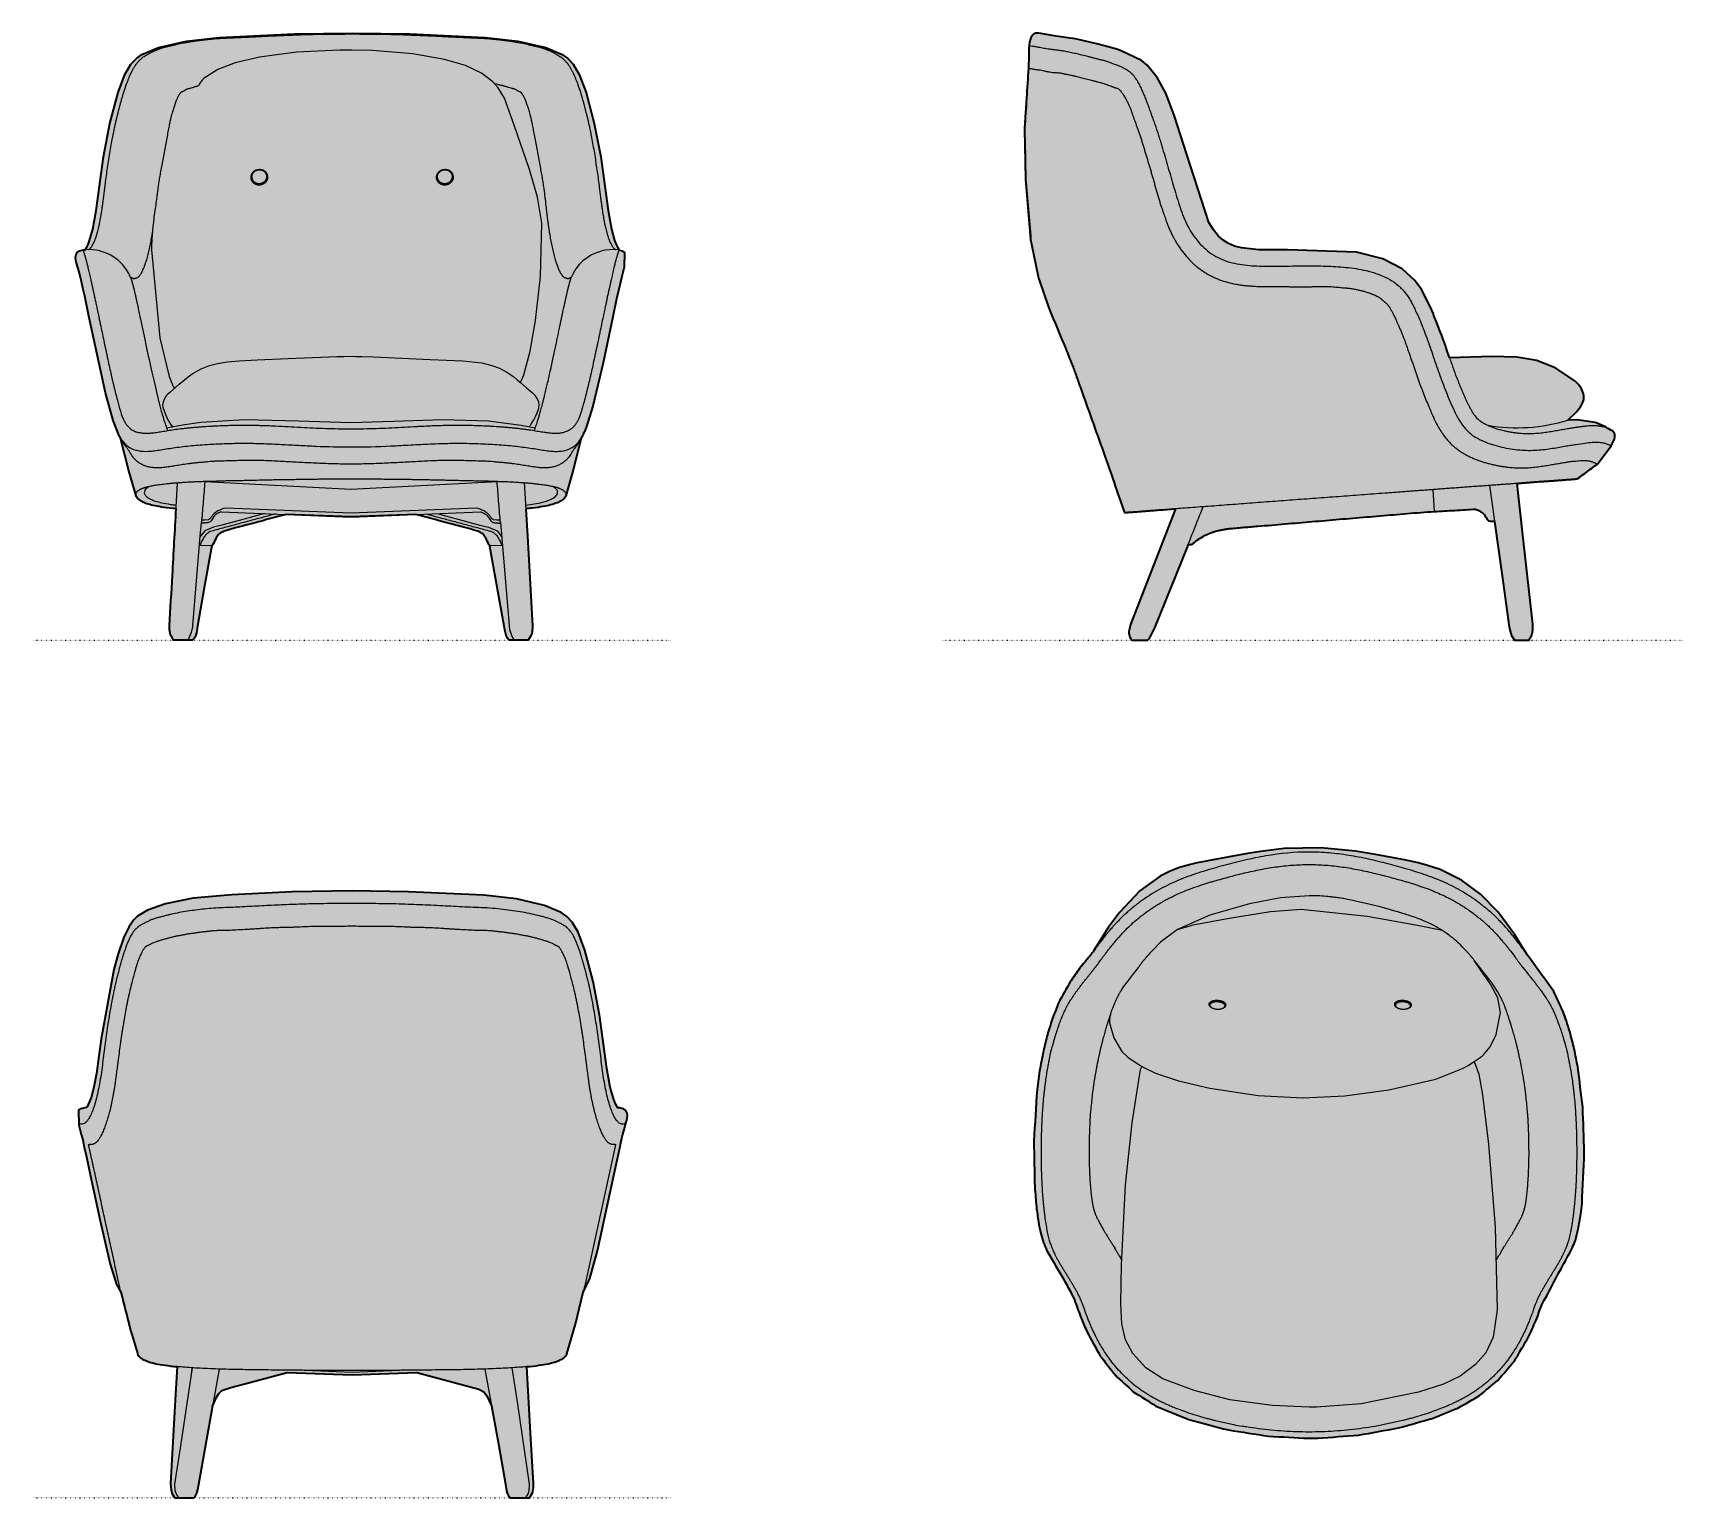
# Model space of a CAD drawing. Header units: millimetres. Extents: x 0 to 2534, y -1316 to 931.
import ezdxf

# ---------------------------------------------------------------- set-up
doc = ezdxf.new("R2010")
doc.units = ezdxf.units.MM
doc.linetypes.add('Dots', pattern=[1, 0, -1])
doc.layers.add('Blocks', color=7, linetype='Continuous')
doc.layers.add('Blocks$Fill', color=7, linetype='Continuous', true_color=0xffffff)
for name, color, linetype, lineweight, true_color in [('Blocks$Inner', 7, 'Continuous', 25, 0x007f00), ('Blocks$Outline', 7, 'Continuous', 35, 0xff3f3f), ('Groud', 7, 'Dots', 25, 0x243775)]:
    doc.layers.add(name, color=color, linetype=linetype, lineweight=lineweight, true_color=true_color)

# ---------------------------------------------------------------- blocks, each defined once
blk = doc.blocks.new('Fri Front')
at = {"layer": 'Blocks$Fill', "extrusion": (0, 0, -1)}
blk.add_hatch(color=256, dxfattribs=at).paths.add_polyline_path([(742.1, 0), (742.7, 0), (761.3, 0), (763.5, 0), (763.6, 0), (763.6, 0), (763.6, 0), (763.6, 0), (763.6, 0), (763.6, 0), (763.6, 0), (763.6, 0), (763.6, 0), (763.6, 0), (763.6, 0), (763.6, 0), (763.6, 0), (763.6, 0), (763.6, 0), (763.6, 0), (763.6, 0), (763.6, 0), (763.6, 0), (763.6, 0), (763.6, 0), (763.6, 0), (763.6, 0), (763.6, 0), (763.6, 0), (763.6, 0), (763.6, 0), (763.6, 0), (763.6, 0), (763.6, 0), (763.6, 0), (763.6, 0), (768.4, 8), (768.9, 9.8), (769.9, 16), (770, 22), (765.3, 99.5), (759.7, 201.5), (764.3, 201.9), (773.9, 203), (782.1, 204.1), (785.7, 204.7), (789.1, 205.3), (792.2, 205.9), (795, 206.6), (797.6, 207.2), (800, 207.8), (802.2, 208.5), (804.2, 209.1), (806, 209.8), (807.7, 210.4), (809.3, 211.1), (810.7, 211.7), (812, 212.4), (812.7, 212.7), (813.3, 213.1), (813.8, 213.4), (814.4, 213.7), (814.9, 214.1), (815.4, 214.4), (815.9, 214.7), (816.3, 215), (816.8, 215.4), (817.2, 215.7), (817.6, 216), (817.9, 216.3), (818.3, 216.7), (818.6, 217), (818.9, 217.3), (819.2, 217.7), (819.5, 218), (819.6, 218.1), (819.7, 218.3), (819.9, 218.5), (820, 218.6), (820.1, 218.8), (820.2, 219), (820.3, 219.1), (820.4, 219.3), (820.5, 219.5), (820.6, 219.6), (820.7, 219.8), (820.8, 220.1), (820.9, 220.3), (821, 220.5), (821.1, 220.7), (821.1, 220.9), (821.2, 221.2), (821.3, 221.4), (845, 309.9), (845.7, 311.2), (846.5, 312.5), (847, 313.6), (847.6, 314.7), (848.7, 317), (850, 320), (856.4, 336.8), (868, 379.4), (893.6, 497.1), (907.1, 558.2), (910.7, 571.5), (912.7, 578.3), (913.6, 582.4), (914, 587.3), (913.3, 591.4), (911.5, 594.7), (908.1, 597.2), (901.9, 598.7), (899.3, 598.8), (896.9, 602.6), (894.8, 607.1), (892.6, 613), (887.7, 630.4), (882.6, 658.9), (871.2, 741.5), (861.5, 792.7), (848.8, 840.3), (838.3, 868), (829.2, 883.6), (820.8, 892.3), (812.4, 898.2), (787, 909.3), (743.9, 919), (693.8, 924.7), (578.3, 930), (489.7, 931.4), (401.1, 930), (285.7, 924.7), (235.6, 919), (192.4, 909.3), (167.1, 898.2), (158.6, 892.3), (150.2, 883.6), (141.1, 868), (130.7, 840.3), (118, 792.7), (108.2, 741.5), (96.9, 658.9), (91.7, 630.4), (86.9, 613), (84.6, 607.1), (82.6, 602.6), (79.8, 598.3), (75.2, 597.3), (71.8, 595), (72.1, 572.2), (74.4, 563.9), (78, 549.3), (120.2, 358.9), (129.8, 327.6), (133.2, 319.7), (134.4, 316.9), (135.4, 314.9), (136.3, 313.1), (137.2, 311.3), (138.2, 309.7), (161.8, 221.3), (161.9, 221.1), (161.9, 220.9), (162, 220.7), (162, 220.5), (162.1, 220.4), (162.2, 220.2), (162.3, 220), (162.3, 219.9), (162.4, 219.7), (162.5, 219.5), (162.6, 219.4), (162.7, 219.2), (162.8, 219), (162.9, 218.9), (163, 218.7), (163.1, 218.6), (163.2, 218.4), (163.4, 218.2), (163.5, 218.1), (163.6, 217.9), (163.8, 217.7), (164.1, 217.4), (164.4, 217.1), (164.7, 216.8), (165, 216.4), (165.4, 216.1), (165.8, 215.8), (166.2, 215.5), (166.6, 215.1), (167.1, 214.8), (167.5, 214.5), (168, 214.1), (168.5, 213.8), (169.1, 213.5), (169.6, 213.2), (170.9, 212.5), (172.2, 211.9), (173.6, 211.2), (175.1, 210.5), (176.8, 209.9), (178.7, 209.2), (180.7, 208.6), (182.8, 207.9), (185.2, 207.3), (187.8, 206.6), (190.5, 206), (193.6, 205.4), (196.9, 204.8), (204.4, 203.6), (213.1, 202.5), (223.2, 201.5), (213, 22), (213.6, 12.2), (214.6, 8), (215.4, 6.3), (219, 0.6), (219.3, 0), (248.4, 0), (250, 1.4), (251.4, 3.1), (253.3, 7.2), (254.9, 13.2), (256.1, 21.1), (278.4, 145.1), (278.5, 145.1), (278.6, 145.2), (278.7, 145.2), (278.8, 145.3), (278.8, 145.3), (278.9, 145.4), (279, 145.4), (279.1, 145.5), (279.1, 145.5), (279.2, 145.6), (279.3, 145.6), (279.3, 145.7), (279.4, 145.7), (279.4, 145.8), (279.5, 145.9), (279.6, 145.9), (279.6, 146), (279.6, 146), (279.7, 146.1), (279.7, 146.1), (279.7, 146.2), (279.8, 146.2), (279.8, 146.3), (279.8, 146.4), (284.7, 156.7), (289.1, 162.8), (296.7, 167.2), (391.9, 192.7), (491.5, 188.8), (591.1, 192.7), (686.3, 167.2), (693.9, 162.8), (698.3, 156.7), (703.2, 146.4), (703.2, 146.3), (703.2, 146.2), (703.3, 146.2), (703.3, 146.1), (703.3, 146.1), (703.4, 146), (703.4, 146), (703.4, 145.9), (703.5, 145.9), (703.6, 145.8), (703.6, 145.7), (703.7, 145.7), (703.7, 145.6), (703.8, 145.6), (703.9, 145.5), (703.9, 145.5), (704, 145.4), (704.1, 145.4), (704.2, 145.3), (704.2, 145.3), (704.3, 145.2), (704.4, 145.2), (704.5, 145.1), (704.6, 145.1), (704.6, 145.1), (704.7, 145.1), (704.7, 145), (704.8, 145), (728.6, 10.9), (729.7, 7.4), (731.5, 3.3), (733, 1.4), (734.6, 0)], flags=0)
at = {"layer": 'Blocks$Inner'}
for p, q in [((-706.1, 144.8), (-723.3, 145.1)), ((-259.7, 145.1), (-276.9, 144.8))]:
    blk.add_line(p, q, dxfattribs=at)
for points in [[(-899.3, 598.8), (-896.9, 602.6), (-894.8, 607.1), (-892.6, 613), (-887.7, 630.4), (-882.6, 658.9), (-871.2, 741.5), (-861.5, 792.7), (-848.8, 840.3), (-838.3, 868), (-829.2, 883.6), (-820.8, 892.3), (-812.4, 898.2), (-787, 909.3), (-743.9, 919), (-693.8, 924.7), (-578.3, 930), (-489.7, 931.4), (-401.1, 930), (-285.7, 924.7), (-235.6, 919), (-192.4, 909.3), (-167.1, 898.2), (-158.6, 892.3), (-150.2, 883.6), (-141.1, 868), (-130.7, 840.3), (-118, 792.7), (-108.2, 741.5), (-96.9, 658.9), (-91.7, 630.4), (-86.9, 613), (-84.6, 607.1), (-82.6, 602.6), (-79.8, 598.3)], [(-231.1, 395), (-226.3, 407), (-216.5, 443.2), (-208, 490.5), (-200.4, 557.6), (-198.7, 639.7), (-205.3, 679.3), (-217.4, 721.9), (-241.2, 790.2), (-255.7, 831.4), (-265.7, 847.2), (-273.7, 856.6), (-291.1, 870), (-315.5, 881.7), (-347.7, 890.8), (-396.6, 899.3), (-458.4, 904.4), (-490.1, 905.1), (-508.6, 905.1), (-575.1, 901.9), (-631.8, 894.2), (-669, 885.7), (-695.7, 875.5), (-716.8, 862.1)], [(-901.9, 598.7), (-908.1, 597.2), (-911.5, 594.7), (-913.3, 591.4), (-914, 587.3), (-913.6, 582.4), (-912.7, 578.3), (-910.7, 571.5), (-908.8, 564.8), (-907.1, 558.2), (-905.2, 550.2), (-902.8, 540), (-900.1, 527.6), (-893.6, 497.1), (-868, 379.4), (-856.4, 336.8), (-849, 317.6), (-848, 315.6)], [(-876.1, 597), (-876.4, 597), (-877.4, 597.3), (-879.7, 597.8), (-882.1, 598.2), (-887, 598.8), (-892, 599.2), (-901.9, 598.7)], [(-797.7, 598.6), (-784.9, 463.9), (-770.6, 404.2), (-764.5, 389.2), (-762, 385.9)], [(-133.2, 319.7), (-129.8, 327.6), (-120.2, 358.9), (-104.6, 425.2), (-89.6, 496.1), (-83.8, 523.4), (-80.5, 538.2), (-78, 549.3), (-75.9, 557.8), (-74.4, 563.9), (-72.1, 572.2), (-71.8, 595), (-75.2, 597.3), (-81.1, 598.6)], [(-81, 598.6), (-87.2, 599.1), (-94.8, 598.9), (-100.7, 598.2), (-103.9, 597.6), (-106, 597.2), (-106.6, 597), (-106.9, 596.9)], [(-769.3, 380), (-760.6, 387.3), (-755, 392.4), (-749.5, 397.3), (-741.4, 403.8), (-734.9, 408.3), (-721.5, 415.9), (-708.8, 421.1), (-696.2, 424.4), (-681.5, 426.8), (-663, 428.4), (-635.6, 429.7), (-587.9, 431.9), (-525.2, 434.7), (-512.9, 435.1), (-502.5, 435.3), (-493, 435.4), (-483.9, 435.3), (-474.9, 435.2), (-456.8, 434.7), (-369.8, 430.7), (-319.7, 428.3), (-290.7, 425.1), (-275.5, 421.4), (-263.7, 416.9), (-252.3, 410.9), (-241.7, 403.7), (-236.2, 399.5), (-230.6, 394.7), (-222, 386.9), (-213.6, 380)], [(-769.4, 379.9), (-772.3, 377.5), (-774.9, 374.5), (-778.8, 367.9), (-779.9, 364.9), (-780.4, 362.3), (-780.6, 360.3), (-780.2, 357.4), (-776.2, 345.9), (-772.4, 337.8), (-769.9, 333.7), (-768.3, 331.3), (-767.2, 329.9), (-766.4, 328.8), (-765.3, 327.3), (-765, 326.9)], [(-218, 326.9), (-217.6, 327.5), (-216.9, 328.4), (-215.7, 330), (-214.7, 331.4), (-213.1, 333.8), (-210.6, 337.8), (-207.6, 344), (-203.7, 353.6), (-202.4, 360.8), (-202.5, 362.1), (-203.1, 365), (-205.6, 370.7), (-208.3, 374.8), (-210.1, 376.9), (-212.3, 378.9), (-213.4, 379.8), (-213.6, 380)], [(-208.8, 325.1), (-216.8, 326.7), (-230, 329.4), (-280.5, 335.7), (-350.3, 338.1), (-426.4, 335.2), (-491.5, 333.5), (-572.1, 336), (-654.6, 338), (-721.7, 333.9), (-750.2, 329.9), (-772, 325.5), (-774.2, 325.1)], [(-831.8, 289.7), (-831.9, 289.8), (-832.5, 290.8), (-833.3, 292), (-833.9, 292.8), (-834.6, 293.9), (-835.7, 295.4), (-837.1, 297.4), (-839, 300.2), (-846.5, 312.5)], [(-845, 309.9), (-832.2, 259.4), (-821.3, 221.4)], [(-138.2, 309.7), (-151, 259.1), (-161.9, 221.1)], [(-139.9, 307), (-144.1, 300.1), (-146, 297.4), (-147.4, 295.4), (-148.4, 293.9), (-149.2, 292.8), (-149.8, 291.9), (-150.6, 290.8), (-151, 290.2), (-151.2, 289.7), (-151.2, 289.7)], [(-801.3, 235.5), (-807.3, 231.2), (-808.8, 226.1)], [(-763.7, 0), (-768.4, 8), (-768.9, 9.8), (-769.9, 16), (-770, 22), (-765.3, 99.5), (-757.5, 241.5)], [(-267.1, 242.9), (-491.5, 231.1), (-715.9, 242.9)], [(-225.5, 241.5), (-220.7, 159.4), (-213, 22), (-213.6, 12.2), (-214.6, 8), (-215.4, 6.3), (-219, 0.6), (-219.3, 0), (-248.4, 0), (-250, 1.4), (-251.4, 3.1), (-253.3, 7.2), (-254.9, 13.2), (-256.1, 21.1), (-278.1, 143.4), (-278.4, 145.1)], [(-174.7, 224.3), (-174.6, 229.4), (-179.6, 234.5), (-180.9, 235.3)], [(-734.2, 22.2), (-722.7, 159.5), (-720.8, 180.5)], [(-624, 194), (-636.7, 190.6), (-649.9, 187.1), (-663.1, 183.6), (-676.2, 180), (-689.4, 176.5), (-702.6, 173), (-715.8, 167.7), (-722.7, 159.1)], [(-710.4, 184.3), (-715.5, 184), (-720.6, 183.7)], [(-589.8, 193.1), (-686.3, 167.2), (-693.9, 162.8), (-698.3, 156.7), (-703.2, 146.4)], [(-299.2, 202.3), (-363.3, 199.8), (-427.4, 197.2), (-491.5, 194.7), (-555.6, 197.2), (-619.7, 199.8), (-683.8, 202.3)], [(-279.8, 146.4), (-284.7, 156.7), (-289.1, 162.8), (-296.7, 167.2), (-393.2, 193.1)], [(-359, 194), (-346.3, 190.6), (-333.1, 187.1), (-319.9, 183.6), (-306.8, 180), (-293.6, 176.5), (-280.4, 173), (-267.2, 167.7), (-260.3, 159.1)], [(-262.4, 183.7), (-267.5, 184), (-272.6, 184.3)], [(-262.2, 180.5), (-248.8, 22.1), (-248, 16.3), (-244.9, 6.8), (-241, 0)], [(-704.8, 145), (-716.6, 80.2), (-726.9, 21.1), (-728.6, 10.9), (-729.7, 7.4), (-731.5, 3.3), (-733, 1.4), (-734.6, 0), (-742.1, 0)], [(-734.2, 22.1), (-736.5, 11.6), (-740.3, 2.8), (-742, 0)]]:
    blk.add_lwpolyline(points, dxfattribs=at)
for centre, start, end in [((-893.5, 530), 21.3531, 75.4623), ((-89.5, 530), 104.5377, 158.6469)]:
    blk.add_arc(centre, 69.1, start, end, dxfattribs=at)
for points, knots in [([(-894.3, 599), (-894.2, 599.1), (-894.1, 599.1), (-894.1, 599.2), (-893.5, 599.5), (-892.4, 600.2), (-890.9, 601.7), (-889.7, 603.3), (-888.9, 604.6), (-888.3, 605.7), (-887.9, 606.6), (-887.5, 607.4), (-887.1, 608.1), (-886.6, 609), (-886, 609.9), (-885.5, 610.9), (-885, 611.9), (-884.6, 612.8), (-884.2, 613.8), (-883.7, 615.3), (-883, 617.3), (-882.2, 619.7), (-881.6, 621.9), (-881, 623.7), (-880.5, 625.5), (-879.9, 627.9), (-879.2, 630.5), (-878.5, 633.5), (-877.9, 636.2), (-877.2, 639.2), (-876.5, 642.9), (-875.7, 647), (-874.7, 652.6), (-873.7, 658.9), (-872.7, 666.4), (-871.9, 672.8), (-871.1, 678.7), (-870.4, 684), (-869.9, 688.2), (-869.3, 692.7), (-868.5, 699.5), (-867.2, 709), (-865.5, 721.4), (-863.6, 734.3), (-861.5, 747.2), (-859.4, 759.5), (-857.7, 768.8), (-856.4, 775.5), (-855.5, 779.9), (-854.6, 784), (-853.6, 788.9), (-852.4, 794.4), (-851.1, 800), (-849.8, 804.9), (-848.6, 809.4), (-847.5, 813.9), (-846.3, 818.6), (-845, 823.7), (-843.4, 829.3), (-841.2, 836.9), (-838.2, 846.5), (-835.1, 855.3), (-832.7, 861.3), (-831.1, 865.2), (-829.6, 868.5), (-828.3, 871.2), (-827.1, 873.6), (-826, 875.6), (-825.1, 877.4), (-824.1, 879), (-823.2, 880.4), (-822.3, 881.8), (-821.4, 883.1), (-820.5, 884.3), (-819.5, 885.5), (-818.6, 886.5), (-817.8, 887.5), (-817, 888.3), (-816.2, 889.2), (-815, 890.4), (-813.5, 891.8), (-811.4, 893.7), (-808.9, 895.6), (-805.7, 897.6), (-802.1, 899.6), (-798.8, 901.1), (-796.1, 902.4), (-793.5, 903.7), (-790.1, 905.3), (-785.9, 907), (-781.5, 908.4), (-775.6, 910), (-768.3, 911.8), (-758.9, 914.1), (-750.6, 915.9), (-743.8, 917.1), (-738.6, 918), (-733.4, 918.8), (-728.2, 919.6), (-723.7, 920.2), (-720, 920.6), (-717.2, 920.9), (-714.4, 921.3), (-711, 921.6), (-706.8, 922.1), (-701, 922.6), (-693.3, 923.2), (-682.7, 923.7), (-670.1, 924.2), (-658.8, 924.7), (-649.9, 925.1), (-643.6, 925.5), (-637.4, 925.8), (-629.1, 926.2), (-618.7, 926.7), (-606.3, 927.3), (-589.6, 928), (-568.5, 928.9), (-543.1, 929.5), (-517.4, 929.9), (-500.1, 929.9), (-487.9, 929.9)], [-0.4394772, -0.4394772, -0.4394772, -0.4394772, -0.4387755, -0.4387755, -0.4387755, -0.4336735, -0.4285714, -0.4234694, -0.4183673, -0.4132653, -0.4107143, -0.4081633, -0.4056122, -0.4030612, -0.3979592, -0.3928571, -0.3903061, -0.3877551, -0.3852041, -0.3826531, -0.377551, -0.372449, -0.369898, -0.3673469, -0.3647959, -0.3622449, -0.3571429, -0.3545918, -0.3520408, -0.3494898, -0.3469388, -0.3443878, -0.3418367, -0.3367347, -0.3341837, -0.3316327, -0.3290816, -0.3278061, -0.3265306, -0.3252551, -0.3239796, -0.3214286, -0.3188776, -0.3163265, -0.3137755, -0.3112245, -0.3086735, -0.307398, -0.3061224, -0.3048469, -0.3035714, -0.3010204, -0.2984694, -0.2959184, -0.2933673, -0.2908163, -0.2882653, -0.2857143, -0.2831633, -0.2806122, -0.2755102, -0.2704082, -0.2678571, -0.2653061, -0.2627551, -0.2602041, -0.2576531, -0.255102, -0.252551, -0.25, -0.247449, -0.244898, -0.2423469, -0.2397959, -0.2346939, -0.2295918, -0.2270408, -0.2244898, -0.2219388, -0.2193878, -0.2142857, -0.2091837, -0.2040816, -0.1989796, -0.1938776, -0.1887755, -0.1862245, -0.1836735, -0.1785714, -0.1734694, -0.1683673, -0.1632653, -0.1530612, -0.1428571, -0.1326531, -0.127551, -0.122449, -0.1173469, -0.1122449, -0.1071429, -0.1045918, -0.1020408, -0.0994898, -0.0969388, -0.0918367, -0.0867347, -0.0816327, -0.0765306, -0.0714286, -0.0663265, -0.0637755, -0.0612245, -0.0586735, -0.0561224, -0.0510204, -0.0459184, -0.0408163, -0.0306122, -0.0204082, -0.0102041, 0, 0, 0, 0]), ([(-487.9, 929.9), (-479.3, 929.9), (-462.1, 929.9), (-436.4, 929.5), (-410.9, 928.9), (-389.9, 928), (-373.2, 927.3), (-360.7, 926.7), (-350.4, 926.2), (-342.1, 925.8), (-335.9, 925.5), (-329.5, 925.1), (-320.6, 924.7), (-309.4, 924.2), (-296.7, 923.7), (-286.1, 923.2), (-278.5, 922.6), (-272.6, 922.1), (-268.5, 921.6), (-265, 921.3), (-262.3, 920.9), (-259.4, 920.6), (-255.7, 920.2), (-251.3, 919.6), (-246, 918.8), (-240.8, 918), (-235.6, 917.1), (-228.8, 915.9), (-220.5, 914.1), (-211.2, 911.8), (-203.8, 910), (-197.9, 908.4), (-193.6, 907), (-189.3, 905.3), (-185.9, 903.7), (-183.3, 902.4), (-180.6, 901.1), (-177.4, 899.6), (-173.7, 897.6), (-170.6, 895.6), (-168, 893.7), (-165.9, 891.8), (-164.4, 890.4), (-163.3, 889.2), (-162.4, 888.3), (-161.6, 887.5), (-160.8, 886.5), (-159.9, 885.5), (-158.9, 884.3), (-158, 883.1), (-157.1, 881.8), (-156.2, 880.4), (-155.3, 879), (-154.4, 877.4), (-153.4, 875.6), (-152.3, 873.6), (-151.1, 871.2), (-149.8, 868.5), (-148.3, 865.2), (-146.7, 861.3), (-144.3, 855.3), (-141.2, 846.5), (-138.2, 836.9), (-136, 829.3), (-134.4, 823.7), (-133.1, 818.6), (-131.9, 813.9), (-130.8, 809.4), (-129.6, 804.9), (-128.3, 800), (-127, 794.4), (-125.9, 788.9), (-124.8, 784), (-124, 779.9), (-123.1, 775.5), (-121.8, 768.8), (-120, 759.5), (-117.9, 747.2), (-115.9, 734.3), (-114, 721.4), (-112.2, 709), (-111, 699.5), (-110.1, 692.7), (-109.5, 688.2), (-109, 684), (-108.3, 678.7), (-107.6, 672.8), (-106.7, 666.4), (-105.7, 658.9), (-104.7, 652.6), (-103.7, 647), (-103, 642.9), (-102.2, 639.2), (-101.6, 636.2), (-101, 633.5), (-100.2, 630.5), (-99.6, 627.9), (-98.9, 625.5), (-98.4, 623.7), (-97.9, 621.9), (-97.2, 619.7), (-96.5, 617.3), (-95.8, 615.3), (-95.2, 613.8), (-94.8, 612.8), (-94.4, 611.9), (-94, 610.9), (-93.4, 609.9), (-92.8, 609), (-92.4, 608.1), (-92, 607.4), (-91.6, 606.6), (-91.1, 605.7), (-90.5, 604.6), (-89.7, 603.3), (-88.5, 601.7), (-87, 600.2), (-85.9, 599.5), (-85.4, 599.2), (-85.3, 599.1), (-85.2, 599.1), (-85.1, 599)], [0, 0, 0, 0, 0.0102041, 0.0204082, 0.0306122, 0.0408163, 0.0459184, 0.0510204, 0.0561224, 0.0586735, 0.0612245, 0.0637755, 0.0663265, 0.0714286, 0.0765306, 0.0816327, 0.0867347, 0.0918367, 0.0969388, 0.0994898, 0.1020408, 0.1045918, 0.1071429, 0.1122449, 0.1173469, 0.122449, 0.127551, 0.1326531, 0.1428571, 0.1530612, 0.1632653, 0.1683673, 0.1734694, 0.1785714, 0.1836735, 0.1862245, 0.1887755, 0.1938776, 0.1989796, 0.2040816, 0.2091837, 0.2142857, 0.2193878, 0.2219388, 0.2244898, 0.2270408, 0.2295918, 0.2346939, 0.2397959, 0.2423469, 0.244898, 0.247449, 0.25, 0.252551, 0.255102, 0.2576531, 0.2602041, 0.2627551, 0.2653061, 0.2678571, 0.2704082, 0.2755102, 0.2806122, 0.2831633, 0.2857143, 0.2882653, 0.2908163, 0.2933673, 0.2959184, 0.2984694, 0.3010204, 0.3035714, 0.3048469, 0.3061224, 0.307398, 0.3086735, 0.3112245, 0.3137755, 0.3163265, 0.3188776, 0.3214286, 0.3239796, 0.3252551, 0.3265306, 0.3278061, 0.3290816, 0.3316327, 0.3341837, 0.3367347, 0.3418367, 0.3443878, 0.3469388, 0.3494898, 0.3520408, 0.3545918, 0.3571429, 0.3622449, 0.3647959, 0.3673469, 0.369898, 0.372449, 0.377551, 0.3826531, 0.3852041, 0.3877551, 0.3903061, 0.3928571, 0.3979592, 0.4030612, 0.4056122, 0.4081633, 0.4107143, 0.4132653, 0.4183673, 0.4234694, 0.4285714, 0.4336735, 0.4387755, 0.4387755, 0.4387755, 0.4394772, 0.4394772, 0.4394772, 0.4394772]), ([(-716.8, 862.1), (-717.1, 861.9), (-717.8, 861.2), (-719.1, 860), (-723, 855.1), (-725.5, 850.3)], [23, 23, 23, 23, 23.0220645, 23.0720645, 23.1220645, 23.1220645, 23.1220645, 23.1220645]), ([(-725.5, 850.3), (-725.6, 850.3), (-725.8, 850.2), (-726.4, 850.1), (-727.6, 849.8), (-729.3, 849.2), (-731.4, 848.5), (-734.1, 847.6), (-736.7, 846.8), (-738.8, 846.3), (-739.7, 846), (-740.3, 845.9), (-740.6, 845.8), (-741, 845.8), (-741.5, 845.7), (-742.2, 845.5), (-743.2, 845.1), (-744.2, 844.7), (-745.5, 844), (-746.5, 843.2), (-747.5, 842.5), (-748.4, 842), (-749.2, 841.6), (-750, 841.4), (-750.7, 841.1), (-751.4, 840.9), (-752.1, 840.5), (-752.6, 840.1), (-753.1, 839.6), (-753.5, 839.2), (-753.8, 838.8), (-754.1, 838.4), (-754.3, 838.1), (-754.5, 837.8), (-754.7, 837.4), (-755.2, 836.7), (-755.9, 835.6), (-756.7, 834.2), (-757.5, 832.6), (-758.4, 830.7), (-759.2, 828.9), (-759.8, 827.3), (-760.3, 826), (-760.7, 824.8), (-761, 823.8), (-761.3, 823), (-761.5, 822.2), (-761.9, 821.1), (-762.5, 819.4), (-763.3, 816.9), (-764.4, 813.8), (-765.9, 809.2), (-767.4, 803.4), (-769.2, 795.6), (-770.6, 788.7), (-772.3, 780.1), (-774.1, 770.1), (-776.1, 759.3), (-778.2, 748.2), (-780.3, 737.1), (-782.3, 726.4), (-783.8, 718.1), (-784.9, 712), (-785.6, 707.7), (-786.3, 703.6), (-787.2, 698.1), (-788.1, 691.4), (-789.1, 683.7), (-790.2, 674.4), (-790.8, 668.2), (-791.8, 662.7)], [23.1220645, 23.1220645, 23.1220645, 23.1220645, 23.1222451, 23.12291, 23.1242398, 23.1268994, 23.1295589, 23.1322185, 23.1375377, 23.1401972, 23.141527, 23.1421919, 23.1428568, 23.1435217, 23.1441866, 23.1455164, 23.148176, 23.1508355, 23.1534951, 23.1588143, 23.1614738, 23.1641334, 23.166793, 23.1694526, 23.1721121, 23.1747717, 23.1774313, 23.1800909, 23.1814206, 23.1827504, 23.1840802, 23.1847451, 23.18541, 23.1860749, 23.1867398, 23.1880696, 23.1907292, 23.1933887, 23.1960483, 23.1987079, 23.2013675, 23.2026972, 23.204027, 23.2053568, 23.2060217, 23.2066866, 23.2073515, 23.2080164, 23.2093462, 23.2120058, 23.2146653, 23.2173249, 23.2226441, 23.2253036, 23.2279632, 23.2306228, 23.2332823, 23.2359419, 23.2386015, 23.2412611, 23.2439206, 23.2465802, 23.24791, 23.2492398, 23.2505696, 23.2518994, 23.2545589, 23.2572185, 23.2598781, 23.2645089, 23.2645089, 23.2645089, 23.2645089]), ([(-210.2, 321), (-208.7, 325.5), (-208.1, 327.1), (-207.1, 329.8), (-206, 333.1), (-205, 336.1), (-204.2, 338.8), (-203.3, 341.8), (-202.1, 345.7), (-200.6, 351.1), (-198.7, 357.7), (-197, 364.4), (-195.5, 370.1), (-193.8, 377.1), (-191.8, 385.4), (-189.6, 394.7), (-187.3, 404.8), (-184.9, 415.4), (-182.6, 425.9), (-180.8, 434.3), (-179.4, 440.7), (-178.5, 445.2), (-177.6, 449.5), (-176.3, 455.2), (-174.8, 462.3), (-173.1, 470.6), (-170.9, 481.1), (-168.9, 490.6), (-167.1, 498.8), (-166, 504.1), (-165.1, 508.4), (-164.1, 512.9), (-163.5, 515.8), (-163, 517.9), (-162.7, 519.3), (-162.5, 520.4), (-162.3, 521.4), (-162.1, 522.1), (-162, 522.9), (-161.8, 523.8), (-161.5, 524.8), (-161.3, 525.8), (-161.1, 526.6), (-161, 527.4), (-160.8, 528.1), (-160.6, 528.9), (-160.4, 529.7), (-160.2, 530.7), (-159.9, 532), (-159.5, 533.6), (-159.2, 535.2), (-158.9, 536.3), (-158.7, 537.1), (-158.5, 537.9), (-158.3, 538.8), (-158.1, 539.8), (-157.8, 540.8), (-157.6, 541.7), (-157.4, 542.6), (-157, 543.8), (-156.6, 545.4), (-156.3, 546.7), (-156, 547.5), (-155.9, 548), (-155.8, 548.3), (-155.7, 548.6), (-155.6, 549), (-155.4, 549.8), (-155.2, 550.6), (-155, 551.3), (-154.8, 551.8), (-154.7, 552.2), (-154.6, 552.5), (-154.6, 552.7), (-154.5, 552.9), (-154.4, 553.2), (-154.3, 553.7), (-154, 554.6), (-153.9, 555.2), (-153.9, 555.4), (-153.9, 555.5), (-153.9, 555.5), (-153.9, 555.5), (-154, 555.5), (-154, 555.6), (-154.2, 555.7), (-154.6, 555.8), (-155, 555.8), (-155.3, 555.6), (-155.7, 555.4), (-156.4, 555), (-157.4, 554.5), (-158.4, 554.3), (-159.3, 554.4), (-160, 554.6), (-160.7, 554.8), (-161.6, 555.1), (-162.9, 555.5), (-164.2, 556.1), (-165, 556.8), (-165.4, 557.3), (-165.8, 557.7), (-166.1, 558.1), (-166.4, 558.5), (-167.1, 559.4), (-167.9, 560.5), (-168.7, 561.6), (-169.4, 562.7), (-170.1, 563.9), (-171.1, 565.8), (-172.3, 568.4), (-173.5, 571.3), (-174.6, 574.6), (-175.8, 578), (-176.9, 581.6), (-178.1, 585.5), (-179.2, 589.6), (-180.3, 593.9), (-181.3, 598.3), (-182.3, 602.9), (-183.3, 607.6), (-184.2, 612.2), (-185, 616.7), (-185.7, 620.6), (-186.3, 623.9), (-186.7, 626.6), (-187.1, 629.3), (-187.6, 632.7), (-188.1, 636.1), (-188.6, 640), (-189.1, 643.4), (-189.5, 646.5), (-189.9, 649.4), (-190.2, 651.7), (-190.6, 654.3), (-191, 657.9), (-191.8, 664.8), (-192.7, 673.8), (-193.9, 683.7), (-194.9, 691.5), (-195.8, 698.2), (-196.7, 703.6), (-197.3, 707.7), (-198.1, 712), (-199.2, 718.1), (-200.7, 726.4), (-202.7, 737.1), (-204.8, 748.2), (-206.9, 759.3), (-208.9, 770.1), (-210.7, 780.1), (-212.4, 788.7), (-213.8, 795.6), (-215.6, 803.5), (-217.1, 809.3), (-218.6, 813.9), (-219.7, 817), (-220.5, 819.4), (-221.1, 821.2), (-221.5, 822.2), (-221.7, 823), (-222, 823.8), (-222.3, 824.8), (-222.7, 826), (-223.2, 827.3), (-223.8, 829), (-224.6, 830.8), (-225.5, 832.6), (-226.3, 834.2), (-227.1, 835.6), (-227.8, 836.7), (-228.3, 837.4), (-228.5, 837.8), (-228.7, 838.1), (-228.9, 838.4), (-229.2, 838.8), (-229.5, 839.2), (-229.9, 839.6), (-230.4, 840.1), (-230.9, 840.5), (-231.6, 840.9), (-232.3, 841.1), (-233, 841.4), (-233.8, 841.6), (-234.6, 842), (-235.5, 842.5), (-236.5, 843.2), (-237.6, 844), (-238.8, 844.7), (-239.8, 845.1), (-240.8, 845.5), (-241.6, 845.7), (-242, 845.8), (-242.4, 845.8), (-242.8, 845.9), (-243.3, 846), (-244.2, 846.3), (-246.3, 846.8), (-248.9, 847.6), (-251.6, 848.5), (-253.7, 849.2), (-255.5, 849.8), (-256.7, 850.1), (-257.3, 850.3), (-257.8, 850.4), (-258.3, 850.5), (-259, 850.7), (-260.2, 850.9), (-261.9, 851.3), (-264, 851.9), (-266.8, 852.5), (-269, 853.1), (-270.5, 853.4), (-270.6, 853.4)], [0.2803239, 0.2803239, 0.2803239, 0.2803239, 0.2819149, 0.287234, 0.2925532, 0.2952128, 0.2978723, 0.3005319, 0.3031915, 0.3085106, 0.3138298, 0.3164894, 0.3191489, 0.3218085, 0.3244681, 0.3271277, 0.3297872, 0.3324468, 0.3351064, 0.337766, 0.3390957, 0.3404255, 0.3417553, 0.3430851, 0.3457447, 0.3484043, 0.3510638, 0.356383, 0.3590426, 0.3617021, 0.3643617, 0.3670213, 0.3723404, 0.375, 0.3776596, 0.3803191, 0.3816489, 0.3829787, 0.3843085, 0.3856383, 0.3882979, 0.3909574, 0.393617, 0.3962766, 0.3989362, 0.4015957, 0.4042553, 0.4069149, 0.4095745, 0.4148936, 0.4202128, 0.4228723, 0.4255319, 0.4281915, 0.4308511, 0.4361702, 0.4414894, 0.4441489, 0.4468085, 0.4521277, 0.4574468, 0.462766, 0.4654255, 0.4667553, 0.4680851, 0.4694149, 0.4707447, 0.4734043, 0.4787234, 0.481383, 0.4840426, 0.4867021, 0.4880319, 0.4893617, 0.4906915, 0.4920213, 0.4946809, 0.5, 0.5053191, 0.5079787, 0.5093085, 0.5106383, 0.5119681, 0.5132979, 0.5159574, 0.5212766, 0.5265957, 0.5292553, 0.5319149, 0.5345745, 0.537234, 0.5425532, 0.5478723, 0.5505319, 0.5531915, 0.5558511, 0.5585106, 0.5638298, 0.5691489, 0.5718085, 0.5731383, 0.5744681, 0.5757979, 0.5771277, 0.5797872, 0.5851064, 0.5904255, 0.5930851, 0.5957447, 0.6010638, 0.606383, 0.6117021, 0.6170213, 0.6223404, 0.6276596, 0.6329787, 0.6382979, 0.643617, 0.6489362, 0.6542553, 0.6595745, 0.6648936, 0.6702128, 0.6755319, 0.6781915, 0.6808511, 0.6835106, 0.6861702, 0.6914894, 0.6941489, 0.6968085, 0.6994681, 0.7007979, 0.7021277, 0.7034574, 0.7047872, 0.7074468, 0.712766, 0.7154255, 0.7180851, 0.7207447, 0.7220745, 0.7234043, 0.724734, 0.7260638, 0.7287234, 0.731383, 0.7340426, 0.7367021, 0.7393617, 0.7420213, 0.7446809, 0.7473404, 0.75, 0.7553191, 0.7579787, 0.7606383, 0.7632979, 0.7646277, 0.7652926, 0.7659574, 0.7666223, 0.7672872, 0.768617, 0.7699468, 0.7712766, 0.7739362, 0.7765957, 0.7792553, 0.7819149, 0.7845745, 0.7859043, 0.7865691, 0.787234, 0.7878989, 0.7885638, 0.7898936, 0.7912234, 0.7925532, 0.7952128, 0.7978723, 0.8005319, 0.8031915, 0.8058511, 0.8085106, 0.8111702, 0.8138298, 0.8191489, 0.8218085, 0.8244681, 0.8271277, 0.8284574, 0.8291223, 0.8297872, 0.8304521, 0.831117, 0.8324468, 0.8351064, 0.8404255, 0.8430851, 0.8457447, 0.8484043, 0.849734, 0.8503989, 0.8510638, 0.8517287, 0.8523936, 0.8537234, 0.856383, 0.8590426, 0.8617021, 0.8670213, 0.8673958, 0.8673958, 0.8673958, 0.8673958]), ([(-791.8, 662.7), (-792.6, 658.1), (-794.2, 646.5), (-795.4, 634.8), (-796.1, 627.8)], [23.2645089, 23.2645089, 23.2645089, 23.2645089, 23.6024462, 24.1024441, 24.1024441, 24.1024441, 24.1024441]), ([(-796, 628.3), (-796.1, 627.7), (-796.3, 626.3), (-796.7, 623.9), (-797.2, 620.6), (-797.9, 616.7), (-798.8, 612.2), (-799.7, 607.6), (-800.6, 602.9), (-802, 596.8), (-803.7, 589.5), (-805.6, 582.8), (-807.2, 577.9), (-808.3, 574.5), (-809.5, 571.3), (-810.7, 568.4), (-811.7, 566.2), (-812.5, 564.7), (-813, 563.6), (-813.6, 562.6), (-814.3, 561.6), (-815.1, 560.5), (-815.9, 559.4), (-816.5, 558.5), (-816.9, 558), (-817.2, 557.6), (-817.5, 557.3), (-818, 556.8), (-818.8, 556.1), (-820.1, 555.4), (-821.3, 555.1), (-822.3, 554.8), (-823, 554.6), (-823.6, 554.4), (-824.5, 554.3), (-825.6, 554.5), (-826.6, 554.9), (-827.2, 555.3), (-827.7, 555.6), (-828, 555.7), (-828.4, 555.8), (-828.7, 555.7), (-828.9, 555.6), (-829, 555.5), (-829.1, 555.5), (-829.1, 555.5), (-829.1, 555.5), (-829.1, 555.4), (-829.1, 555.2), (-828.9, 554.6), (-828.7, 553.7), (-828.6, 553.2), (-828.5, 552.9), (-828.4, 552.7), (-828.4, 552.5), (-828.3, 552.2), (-828.1, 551.8), (-828, 551.3), (-827.8, 550.6), (-827.6, 549.8), (-827.4, 549), (-827.2, 548.6), (-827.2, 548.4), (-827.1, 548.3)], [0.3174839, 0.3174839, 0.3174839, 0.3174839, 0.3191489, 0.3218085, 0.3244681, 0.3297872, 0.3351064, 0.3404255, 0.3457447, 0.3510638, 0.3617021, 0.3723404, 0.3776596, 0.3829787, 0.3882979, 0.393617, 0.3989362, 0.4015957, 0.4042553, 0.4069149, 0.4095745, 0.4148936, 0.4202128, 0.4228723, 0.4242021, 0.4255319, 0.4268617, 0.4281915, 0.4308511, 0.4361702, 0.4414894, 0.4441489, 0.4468085, 0.4494681, 0.4521277, 0.4574468, 0.462766, 0.4654255, 0.4680851, 0.4707447, 0.4734043, 0.4787234, 0.4840426, 0.4867021, 0.4880319, 0.4893617, 0.4906915, 0.4920213, 0.4946809, 0.5, 0.5053191, 0.5079787, 0.5093085, 0.5106383, 0.5119681, 0.5132979, 0.5159574, 0.518617, 0.5212766, 0.5265957, 0.5292553, 0.5305851, 0.5319149, 0.5319149, 0.5319149, 0.5319149]), ([(-796.1, 627.8), (-796.3, 624.9), (-796.8, 619.2), (-797.3, 610.6), (-797.5, 603.8), (-797.6, 599.8), (-797.7, 598.6)], [24.10244411, 24.10244411, 24.10244411, 24.10244411, 24.13022138, 24.15799937, 24.18577736, 24.19702507, 24.19702507, 24.19702507, 24.19702507]), ([(-902.2, 598.6), (-902.2, 598.5), (-902.3, 598.3), (-902.3, 598), (-902.2, 597.7), (-902.2, 597.4), (-902, 596.8), (-901.8, 596), (-901.5, 595), (-901.3, 594.2), (-901.1, 593.5), (-900.9, 592.9), (-900.7, 592), (-900.3, 591), (-900, 589.9), (-899.7, 589), (-899.5, 588.2), (-899.2, 587.3), (-898.9, 586), (-898.4, 584.3), (-897.7, 581.9), (-896.8, 578.5), (-895.5, 573.3), (-893.7, 565.7), (-892.1, 558.6), (-890.7, 552.5), (-889.6, 547.6), (-888.5, 542.8), (-887.5, 537.9), (-886.5, 533.6), (-885.7, 529.8), (-885, 526.6), (-884.3, 523.3), (-883.3, 518.8), (-882.1, 513), (-880.4, 505.2), (-878.8, 497.6), (-877.4, 490.6), (-875.7, 482.8), (-873.5, 472.3), (-871.2, 461.2), (-869.3, 452.5), (-868, 446.2), (-866.7, 440.1), (-864.9, 431.8), (-862.7, 421.4), (-860.5, 411.3), (-858.7, 403.5), (-857.4, 397.9), (-856.1, 392.3), (-854.3, 384.7), (-852, 375.4), (-849.3, 365.3), (-846.9, 357), (-845.2, 351.2), (-843.9, 347.1), (-843, 344.5), (-842.4, 342.6), (-841.8, 341.2), (-841.3, 339.9), (-840.6, 338.5), (-840, 337.2), (-839.3, 336), (-838.8, 335), (-838.3, 334.2), (-837.8, 333.3), (-837.1, 332.3), (-836.3, 331), (-835.1, 329.4), (-833.6, 327.6), (-831.6, 325.6), (-829.1, 323.6), (-826.8, 322.2), (-824.9, 321.2), (-823.6, 320.5), (-822.2, 319.9), (-820.5, 319.2), (-819.1, 318.8), (-818.3, 318.6)], [0.4795918, 0.4795918, 0.4795918, 0.4795918, 0.4846939, 0.4872449, 0.4897959, 0.4923469, 0.494898, 0.5, 0.505102, 0.5076531, 0.5102041, 0.5127551, 0.5153061, 0.5204082, 0.5255102, 0.5280612, 0.5306122, 0.5331633, 0.5357143, 0.5408163, 0.5459184, 0.5510204, 0.5612245, 0.5714286, 0.5816327, 0.5867347, 0.5918367, 0.5969388, 0.6020408, 0.6071429, 0.6096939, 0.6122449, 0.6147959, 0.6173469, 0.622449, 0.627551, 0.6326531, 0.6352041, 0.6377551, 0.6428571, 0.6479592, 0.6505102, 0.6530612, 0.6556122, 0.6581633, 0.6632653, 0.6683673, 0.6709184, 0.6734694, 0.6760204, 0.6785714, 0.6836735, 0.6887755, 0.6938776, 0.6989796, 0.7040816, 0.7091837, 0.7117347, 0.7142857, 0.7168367, 0.7193878, 0.7244898, 0.7295918, 0.7321429, 0.7346939, 0.7372449, 0.7397959, 0.744898, 0.75, 0.755102, 0.7602041, 0.7653061, 0.7704082, 0.7729592, 0.7755102, 0.7780612, 0.7806122, 0.7853151, 0.7853151, 0.7853151, 0.7853151]), ([(-84.6, 584.3), (-85.1, 582.6), (-85.4, 581.5), (-85.9, 579.3), (-86.7, 576.3), (-87.2, 574.1), (-87.5, 573)], [0.54081633, 0.54081633, 0.54081633, 0.54081633, 0.54249167, 0.54759371, 0.55269575, 0.55750324, 0.55750324, 0.55750324, 0.55750324]), ([(-82.6, 590.9), (-82.8, 590.5), (-83, 589.9), (-83.2, 588.9), (-83.5, 588.1), (-83.7, 587.3), (-84.1, 586), (-84.4, 585.1), (-84.6, 584.3)], [0.52040816, 0.52040816, 0.52040816, 0.52040816, 0.5255102, 0.52806122, 0.53061224, 0.53316327, 0.53571429, 0.54081633, 0.54081633, 0.54081633, 0.54081633]), ([(-81.2, 596), (-81.3, 595.6), (-81.4, 595), (-81.7, 594.2), (-81.9, 593.5), (-82.1, 592.8), (-82.3, 592), (-82.5, 591.4), (-82.6, 591)], [0.500041, 0.500041, 0.500041, 0.500041, 0.50510204, 0.50765306, 0.51020408, 0.5127551, 0.51530612, 0.52015908, 0.52015908, 0.52015908, 0.52015908]), ([(-87.5, 573), (-87.8, 571.7), (-88.2, 570), (-88.8, 567.5), (-89.3, 565.5), (-89.7, 563.5), (-90.3, 560.7), (-90.8, 558.6), (-91.1, 557.1)], [0.55750324, 0.55750324, 0.55750324, 0.55750324, 0.56260528, 0.5651563, 0.56770732, 0.57025834, 0.57280936, 0.5779114, 0.5779114, 0.5779114, 0.5779114]), ([(-827.1, 548.3), (-825.7, 542.8), (-825.5, 542.3), (-825.4, 541.7), (-825.2, 540.8), (-824.9, 539.9), (-824.7, 538.8), (-824.4, 537.9), (-824.3, 537.4), (-822.5, 529.8)], [0.53191489, 0.53191489, 0.53191489, 0.53191489, 0.53429085, 0.53695043, 0.53961, 0.54492915, 0.5502483, 0.55290787, 0.55556745, 0.55556745, 0.55556745, 0.55556745]), ([(-95.5, 537.9), (-95.6, 537.1), (-96, 535.5), (-96.6, 532.8), (-97.3, 529.8), (-98, 526.5), (-98.7, 523.3), (-99.3, 520.2), (-100, 516.9), (-100.5, 514.6), (-100.9, 512.9)], [0.60217886, 0.60217886, 0.60217886, 0.60217886, 0.60459184, 0.60714286, 0.60969388, 0.6122449, 0.61479592, 0.61734694, 0.61989796, 0.62244898, 0.62244898, 0.62244898, 0.62244898]), ([(-91.2, 557), (-91.5, 555.6), (-92, 553.3), (-92.7, 550.1), (-93.3, 547.6), (-93.8, 545), (-94.4, 542.7), (-94.9, 540.4), (-95.2, 538.8), (-95.4, 538)], [0.58176379, 0.58176379, 0.58176379, 0.58176379, 0.58673469, 0.58928571, 0.59183673, 0.59438776, 0.59693878, 0.5994898, 0.60204082, 0.60204082, 0.60204082, 0.60204082]), ([(-822.5, 529.8), (-822.5, 529.5), (-822.3, 528.9), (-822.2, 528.1), (-822, 527.4), (-821.8, 526.6), (-821.6, 525.8), (-821.4, 524.8), (-821.2, 523.9), (-821, 522.9), (-820.8, 522.2), (-820.7, 521.4), (-820.5, 520.4), (-820.2, 519.3), (-819.9, 517.9), (-819.5, 515.8), (-818.8, 512.9), (-817.9, 508.4), (-817.2, 505.2), (-816.8, 503.3), (-805.1, 447.8)], [0.55556745, 0.55556745, 0.55556745, 0.55556745, 0.55822702, 0.5608866, 0.56354617, 0.56620575, 0.56886532, 0.57152489, 0.57418447, 0.57551426, 0.57684404, 0.57817383, 0.57950362, 0.58216319, 0.58482277, 0.58748234, 0.59280149, 0.59546107, 0.59812064, 0.59866578, 0.59866578, 0.59866578, 0.59866578]), ([(-100.9, 512.9), (-101.4, 510.7), (-102.4, 505.7), (-104.5, 496), (-106.8, 484.7), (-108.6, 476.3), (-109.5, 472.2)], [0.62244898, 0.62244898, 0.62244898, 0.62244898, 0.62725493, 0.63235697, 0.63745901, 0.64242295, 0.64242295, 0.64242295, 0.64242295]), ([(-109.6, 471.8), (-110.5, 467.5), (-111.8, 461), (-113.6, 452.4), (-115, 446.2), (-116.3, 440.1), (-118.1, 431.8), (-120.3, 421.4), (-122.5, 411.3), (-124.3, 403.5), (-125.6, 397.8), (-127, 392.2), (-128.3, 386.5), (-129.8, 380.8), (-131.2, 375.1), (-132.5, 369.9), (-134.2, 363.7), (-136.1, 357), (-137.8, 351.4), (-139.1, 347), (-140.3, 343.7), (-141.3, 341.1), (-142.2, 339), (-143, 337.3), (-143.8, 335.8), (-144.7, 334.2), (-145.7, 332.5), (-146.8, 330.9), (-148, 329.3), (-149.4, 327.6), (-151.3, 325.7), (-153.7, 323.7), (-156, 322.2), (-158, 321.2), (-159.8, 320.3), (-162.1, 319.3), (-165, 318.4), (-167.9, 317.8), (-172, 317.1), (-177.6, 316.8), (-183.8, 317.1), (-189.1, 317.7), (-193.1, 318.2), (-197.2, 318.8), (-201.5, 319.5), (-205.9, 320.2), (-208.9, 320.7), (-210.4, 321)], [0.6428571, 0.6428571, 0.6428571, 0.6428571, 0.6479592, 0.6505102, 0.6530612, 0.6556122, 0.6581633, 0.6632653, 0.6683673, 0.6709184, 0.6734694, 0.6760204, 0.6785714, 0.6811224, 0.6836735, 0.6862245, 0.6887755, 0.6938776, 0.6989796, 0.7040816, 0.7091837, 0.7142857, 0.7193878, 0.7244898, 0.7295918, 0.7346939, 0.7397959, 0.744898, 0.75, 0.755102, 0.7602041, 0.7653061, 0.7704082, 0.7729592, 0.7755102, 0.7806122, 0.7857143, 0.7908163, 0.7959184, 0.8061224, 0.8163265, 0.8214286, 0.8265306, 0.8316327, 0.8367347, 0.8418367, 0.8469388, 0.8469388, 0.8469388, 0.8469388]), ([(-805.1, 447.8), (-804.9, 446.9), (-804.4, 444.6), (-803.6, 440.8), (-802.9, 437.7), (-788.4, 373.6)], [0.598665778, 0.598665778, 0.598665778, 0.598665778, 0.599467566, 0.600797354, 0.602068595, 0.602068595, 0.602068595, 0.602068595]), ([(-788.4, 373.6), (-788.1, 372.5), (-787.2, 369.1), (-786, 364.4), (-784.3, 357.7), (-782.5, 351.1), (-780.9, 345.7), (-779.8, 341.8), (-778.9, 338.8), (-778, 336.2), (-777, 333.1), (-775.9, 329.8), (-774.9, 327.1), (-774.4, 325.5), (-774.2, 325.2), (-773.7, 323.8), (-773.2, 322.4), (-772.6, 321)], [0.6020686, 0.6020686, 0.6020686, 0.6020686, 0.60338569, 0.60604526, 0.60870484, 0.61402398, 0.61934313, 0.62200271, 0.62466228, 0.62732186, 0.62998143, 0.63530058, 0.64061973, 0.64216477, 0.64216477, 0.64216477, 0.64806162, 0.64806162, 0.64806162, 0.64806162]), ([(-851.8, 324.8), (-850.8, 322), (-849, 317.7), (-846.5, 312.4), (-843.4, 307.3), (-839.4, 302), (-834.2, 297.3), (-826.4, 292.6), (-814.9, 289.3), (-801, 289.4), (-788.3, 291), (-778.1, 292.7), (-767.1, 294.6), (-755.2, 296.2), (-742.6, 297.7), (-725.1, 299.3), (-703.1, 300.8), (-676.7, 301.8), (-650.9, 302.1), (-624.8, 301.5), (-598.5, 300.3), (-571.9, 298.8), (-536.3, 296.9), (-509.4, 296.2), (-491.5, 296.2)], [0.6424776, 0.6424776, 0.6424776, 0.6424776, 0.6511628, 0.6569767, 0.6627907, 0.6744186, 0.6860465, 0.6976744, 0.7209302, 0.744186, 0.755814, 0.7674419, 0.7790698, 0.7906977, 0.8023256, 0.8139535, 0.8372093, 0.8575581, 0.877907, 0.8982558, 0.9186047, 0.9389535, 0.9593023, 1, 1, 1, 1]), ([(-491.5, 323.6), (-504.4, 323.6), (-523.8, 323.9), (-549.6, 325), (-568.8, 326), (-588, 327.1), (-603.9, 327.9), (-616.5, 328.5), (-625.9, 328.8), (-633.8, 329), (-640.1, 329.1), (-645.3, 329.2), (-651.2, 329.3), (-660.2, 329.3), (-671.6, 329.2), (-684.5, 328.8), (-695.3, 328.4), (-703.1, 328), (-709.1, 327.6), (-713.3, 327.4), (-716.8, 327.1), (-719.7, 326.9), (-722.6, 326.7), (-726.5, 326.4), (-731.1, 326), (-736.6, 325.6), (-742, 325), (-747.4, 324.5), (-754.4, 323.6), (-762.9, 322.5), (-772.5, 321), (-781.6, 319.4), (-790.1, 318.1), (-798, 317.2), (-805.3, 316.8), (-812.1, 317.2), (-816.1, 318), (-818, 318.5)], [1, 1, 1, 1, 1.0153061, 1.0229592, 1.0306122, 1.0382653, 1.0459184, 1.0497449, 1.0535714, 1.057398, 1.0593112, 1.0612245, 1.0637755, 1.0663265, 1.0714286, 1.0765306, 1.0816327, 1.0867347, 1.0918367, 1.0969388, 1.0994898, 1.1020408, 1.1045918, 1.1071429, 1.1122449, 1.1173469, 1.122449, 1.127551, 1.1326531, 1.1428571, 1.1530612, 1.1632653, 1.1734694, 1.1836735, 1.1938776, 1.2040816, 1.2142857, 1.2142857, 1.2142857, 1.2142857]), ([(-388.7, 327.4), (-390.8, 327.3), (-399.3, 326.8), (-414.3, 326), (-433.5, 325), (-459, 323.9), (-478.5, 323.6), (-491.5, 323.6)], [0.95918367, 0.95918367, 0.95918367, 0.95918367, 0.96173469, 0.96938776, 0.97704082, 0.98469388, 1, 1, 1, 1]), ([(-491.5, 296.2), (-471, 296.2), (-440.3, 297.1), (-399.8, 299.4), (-369.5, 301), (-339.6, 302), (-310, 302), (-281.2, 300.9), (-258, 299.3), (-240.5, 297.7), (-228, 296.2), (-216, 294.6), (-205, 292.7), (-194.8, 291), (-185.3, 289.8), (-176.5, 289.3), (-165.9, 289.9), (-156.7, 292.6), (-148.9, 297.2), (-143.6, 302), (-138.9, 308.2), (-135.5, 314.5), (-133.6, 318.7), (-133.2, 319.7)], [1, 1, 1, 1, 1.0357143, 1.0535714, 1.0714286, 1.0892857, 1.1071429, 1.125, 1.1428571, 1.1517857, 1.1607143, 1.1696429, 1.1785714, 1.1875, 1.1964286, 1.2053571, 1.2142857, 1.2321429, 1.2410714, 1.25, 1.2589286, 1.2678571, 1.2704018, 1.2704018, 1.2704018, 1.2704018]), ([(-363.4, 328.6), (-364.5, 328.5), (-368.6, 328.4), (-377, 328), (-384.4, 327.6), (-388.7, 327.4)], [0.94897959, 0.94897959, 0.94897959, 0.94897959, 0.9502551, 0.95408163, 0.95918203, 0.95918203, 0.95918203, 0.95918203]), ([(-338.2, 329.2), (-339.8, 329.2), (-343, 329.1), (-349.3, 329), (-356.1, 328.8), (-361.3, 328.6), (-363.4, 328.6)], [0.93877551, 0.93877551, 0.93877551, 0.93877551, 0.94068878, 0.94260204, 0.94642857, 0.94897361, 0.94897361, 0.94897361, 0.94897361]), ([(-311.5, 329.2), (-315.9, 329.2), (-322.8, 329.3), (-331.8, 329.3), (-336.1, 329.2), (-338.2, 329.2)], [0.92859219, 0.92859219, 0.92859219, 0.92859219, 0.93367347, 0.93622449, 0.93877403, 0.93877403, 0.93877403, 0.93877403]), ([(-274.1, 327.7), (-275.9, 327.8), (-279.9, 328), (-285.1, 328.3), (-288.2, 328.4)], [0.90816327, 0.90816327, 0.90816327, 0.90816327, 0.91326531, 0.91836483, 0.91836483, 0.91836483, 0.91836483]), ([(-263.3, 326.9), (-264.3, 327), (-266.2, 327.1), (-269.7, 327.4), (-272.3, 327.5), (-274.1, 327.7)], [0.89795918, 0.89795918, 0.89795918, 0.89795918, 0.9005102, 0.90306122, 0.90815887, 0.90815887, 0.90815887, 0.90815887]), ([(-251.9, 326.1), (-253.8, 326.2), (-256.6, 326.4), (-260.4, 326.7), (-262.4, 326.9), (-263.3, 326.9)], [0.8877551, 0.8877551, 0.8877551, 0.8877551, 0.89285714, 0.89540816, 0.89795641, 0.89795641, 0.89795641, 0.89795641]), ([(-241, 325), (-242.8, 325.2), (-246.4, 325.6), (-250.1, 325.9), (-251.9, 326.1)], [0.87755102, 0.87755102, 0.87755102, 0.87755102, 0.88265306, 0.88775116, 0.88775116, 0.88775116, 0.88775116]), ([(-230.4, 323.8), (-232.2, 324.1), (-235.6, 324.5), (-239.2, 324.8), (-241, 325)], [0.86734694, 0.86734694, 0.86734694, 0.86734694, 0.87244898, 0.8775484, 0.8775484, 0.8775484, 0.8775484]), ([(-220.2, 322.5), (-221.9, 322.7), (-225.3, 323.2), (-228.7, 323.6), (-230.4, 323.8)], [0.85714286, 0.85714286, 0.85714286, 0.85714286, 0.8622449, 0.8672947, 0.8672947, 0.8672947, 0.8672947]), ([(-210.4, 321), (-212.1, 321.3), (-215.2, 321.8), (-218.5, 322.3), (-220.2, 322.5)], [0.84693878, 0.84693878, 0.84693878, 0.84693878, 0.85190002, 0.8569997, 0.8569997, 0.8569997, 0.8569997]), ([(-830, 286.7), (-830.1, 286.8), (-830.5, 287.5), (-831.2, 288.6), (-831.7, 289.6), (-831.8, 289.7)], [1.239848832, 1.239848832, 1.239848832, 1.239848832, 1.240516569, 1.242920415, 1.244701392, 1.244701392, 1.244701392, 1.244701392]), ([(-823.3, 277.7), (-825.2, 279.9), (-826, 280.8), (-827.2, 282.4), (-828.4, 284.1), (-830, 286.7)], [1.230769231, 1.230769231, 1.230769231, 1.230769231, 1.231378078, 1.23618577, 1.239848832, 1.239848832, 1.239848832, 1.239848832]), ([(-151.2, 289.7), (-156.3, 281.8), (-157.3, 280.5), (-158.7, 278.9), (-159.7, 277.7), (-160.8, 276.5), (-162.3, 275.1), (-164.1, 273.5), (-166.4, 271.9), (-168.9, 270.3), (-171.4, 268.9), (-174, 267.7), (-176.8, 266.7), (-179.6, 265.9), (-182.6, 265.2), (-186.8, 264.5), (-192.3, 264.1), (-199.4, 264.2), (-207.1, 265), (-215.3, 266.2), (-224.1, 267.6), (-233.4, 269.1), (-241.8, 270.3), (-248.6, 271.2), (-253.9, 271.8), (-258.4, 272.2), (-262.1, 272.5), (-265, 272.8), (-267.8, 273), (-271.2, 273.4), (-275.4, 273.8), (-281.2, 274.2), (-288.7, 274.4), (-299.3, 274.7), (-311.9, 275.1), (-323.3, 275.4), (-332.4, 275.6), (-338.9, 275.6), (-345.1, 275.5), (-353.6, 275.4), (-364, 275.1), (-376.5, 274.5), (-389, 273.8), (-401.7, 273.1), (-414.5, 272.4), (-427.3, 271.8), (-440.1, 271.2), (-452.9, 270.6), (-470, 270.1), (-482.9, 270), (-491.5, 270)], [0.7596154, 0.7596154, 0.7596154, 0.7596154, 0.7644231, 0.7668269, 0.7692308, 0.7716346, 0.7740385, 0.7788462, 0.7836538, 0.7884615, 0.7932692, 0.7980769, 0.8028846, 0.8076923, 0.8125, 0.8173077, 0.8269231, 0.8365385, 0.8461538, 0.8557692, 0.8653846, 0.875, 0.8846154, 0.8894231, 0.8942308, 0.8990385, 0.9014423, 0.9038462, 0.90625, 0.9086538, 0.9134615, 0.9182692, 0.9230769, 0.9278846, 0.9326923, 0.9375, 0.9399038, 0.9423077, 0.9447115, 0.9471154, 0.9519231, 0.9567308, 0.9615385, 0.9663462, 0.9711538, 0.9759615, 0.9807692, 0.9855769, 0.9903846, 1, 1, 1, 1]), ([(-491.5, 270), (-500.1, 270), (-513, 270.1), (-530.1, 270.6), (-542.9, 271.2), (-555.8, 271.8), (-568.5, 272.4), (-581.3, 273.1), (-594, 273.8), (-606.5, 274.5), (-619, 275.1), (-629.4, 275.4), (-637.9, 275.5), (-644.1, 275.6), (-650.6, 275.6), (-659.7, 275.4), (-671.1, 275.1), (-683.8, 274.7), (-694.3, 274.4), (-701.8, 274.2), (-707.6, 273.8), (-711.8, 273.4), (-715.2, 273), (-718, 272.8), (-720.9, 272.5), (-724.6, 272.2), (-729.1, 271.8), (-734.4, 271.2), (-741.2, 270.3), (-749.6, 269.1), (-758.9, 267.7), (-767.7, 266.2), (-775.9, 265), (-783.5, 264.2), (-790.7, 264.1), (-797.3, 264.6), (-802.4, 265.6), (-806.2, 266.7), (-809, 267.7), (-811.6, 268.9), (-814.1, 270.3), (-816.6, 271.8), (-818.9, 273.5), (-820.7, 275.1), (-822.2, 276.5), (-822.9, 277.3), (-823.3, 277.7)], [1, 1, 1, 1, 1.0096154, 1.0144231, 1.0192308, 1.0240385, 1.0288462, 1.0336538, 1.0384615, 1.0432692, 1.0480769, 1.0528846, 1.0552885, 1.0576923, 1.0600962, 1.0625, 1.0673077, 1.0721154, 1.0769231, 1.0817308, 1.0865385, 1.0913462, 1.09375, 1.0961538, 1.0985577, 1.1009615, 1.1057692, 1.1105769, 1.1153846, 1.125, 1.1346154, 1.1442308, 1.1538462, 1.1634615, 1.1730769, 1.1826923, 1.1923077, 1.1971154, 1.2019231, 1.2067308, 1.2115385, 1.2163462, 1.2211538, 1.2259615, 1.2283654, 1.2307692, 1.2307692, 1.2307692, 1.2307692]), ([(-821.4, 222.3), (-821.5, 222.7), (-821.5, 223.7), (-821.2, 224.9), (-820.8, 226), (-820.2, 226.9), (-819.7, 227.5), (-819.1, 228.2), (-818.5, 228.9), (-817.7, 229.5), (-816.7, 230.2), (-815.7, 230.8), (-814.5, 231.5), (-813.2, 232.2), (-811.9, 232.7), (-810.8, 233.1), (-809.7, 233.5), (-808.1, 234.1), (-806.1, 234.7), (-803.8, 235.3), (-801.2, 235.8), (-798.4, 236.5), (-795.2, 237.1), (-791.8, 237.7), (-787.9, 238.2), (-783.6, 238.8), (-779, 239.4), (-774, 240), (-768.6, 240.6), (-762.6, 241.1), (-757.2, 241.5), (-752.8, 241.8), (-748.4, 242.2), (-742.6, 242.5), (-735.2, 242.9), (-728.9, 243.1), (-723.8, 243.3), (-719.9, 243.5), (-715.9, 243.7), (-710.6, 243.8), (-703.9, 243.9), (-697, 244.1), (-691.5, 244.2), (-687.3, 244.4), (-683.1, 244.6), (-677.5, 244.7), (-670.5, 244.8), (-662, 244.9), (-653.4, 245.1), (-644.8, 245.4), (-633.3, 245.6), (-621.8, 245.8), (-610.3, 246.1), (-601.7, 246.3), (-593, 246.4), (-584.4, 246.5), (-575.7, 246.6), (-567, 246.8), (-558.3, 246.9), (-549.5, 247), (-540.7, 247.1), (-529, 247.2), (-514.3, 247.3), (-496.5, 247.3), (-478.8, 247.3), (-464, 247.2), (-452.2, 247.2), (-443.4, 247.1), (-434.6, 247), (-425.8, 246.9), (-417.1, 246.8), (-408.4, 246.7), (-399.7, 246.6), (-391.1, 246.4), (-382.4, 246.3), (-373.8, 246.1), (-365.2, 246), (-356.6, 245.8), (-348, 245.6), (-339.4, 245.3), (-330.8, 245.1), (-322.3, 245), (-315.2, 244.9), (-309.5, 244.8), (-305.3, 244.6), (-301.1, 244.5), (-295.4, 244.3), (-288.5, 244.2), (-281.6, 244.1), (-276.2, 243.9), (-272.2, 243.8), (-268.2, 243.6), (-262.8, 243.4), (-256.3, 243.2), (-249.9, 243), (-245, 242.8), (-241.4, 242.6), (-237.9, 242.3), (-233.2, 242), (-227.6, 241.7), (-221.2, 241.2), (-215.3, 240.7), (-209.8, 240), (-204.6, 239.4), (-199.8, 238.9), (-195.5, 238.4), (-191.7, 237.8), (-188.2, 237.1), (-185, 236.5), (-182.1, 236), (-179.5, 235.4), (-177.2, 234.8), (-175.1, 234.1), (-173.2, 233.5), (-171.5, 232.9), (-170, 232.2), (-168.7, 231.5), (-167.5, 230.9), (-166.4, 230.3), (-165.5, 229.6), (-164.7, 228.9), (-164, 228.3), (-163.3, 227.7), (-162.8, 227), (-162.4, 226.3), (-162, 225.5), (-161.6, 224.4), (-161.5, 223), (-161.7, 221.7), (-161.9, 220.8), (-162.1, 220.4)], [0, 0, 0, 0, 0.015625, 0.03125, 0.046875, 0.054688, 0.0625, 0.070312, 0.078125, 0.085938, 0.09375, 0.101562, 0.109375, 0.117188, 0.125, 0.128906, 0.132812, 0.140625, 0.148438, 0.15625, 0.164062, 0.171875, 0.179688, 0.1875, 0.195312, 0.203125, 0.210938, 0.21875, 0.226562, 0.234375, 0.242188, 0.246094, 0.25, 0.257812, 0.265625, 0.273438, 0.277344, 0.28125, 0.285156, 0.289062, 0.296875, 0.304688, 0.308594, 0.3125, 0.316406, 0.320312, 0.328125, 0.335938, 0.34375, 0.351562, 0.359375, 0.375, 0.382812, 0.390625, 0.398438, 0.40625, 0.414062, 0.421875, 0.429688, 0.4375, 0.445312, 0.453125, 0.46875, 0.484375, 0.5, 0.515625, 0.523438, 0.53125, 0.539062, 0.546875, 0.554688, 0.5625, 0.570312, 0.578125, 0.585938, 0.59375, 0.601562, 0.609375, 0.617188, 0.625, 0.632812, 0.640625, 0.648438, 0.652344, 0.65625, 0.660156, 0.664062, 0.671875, 0.679688, 0.683594, 0.6875, 0.691406, 0.695312, 0.703125, 0.710938, 0.714844, 0.71875, 0.722656, 0.726562, 0.734375, 0.742188, 0.75, 0.757812, 0.765625, 0.773438, 0.78125, 0.789062, 0.796875, 0.804688, 0.8125, 0.820312, 0.828125, 0.835938, 0.84375, 0.851562, 0.859375, 0.867188, 0.875, 0.882812, 0.890625, 0.898438, 0.90625, 0.914062, 0.921875, 0.929688, 0.9375, 0.953125, 0.96875, 0.984375, 1, 1, 1, 1]), ([(-715.9, 242.9), (-716, 243.1), (-716.6, 243.3), (-717.7, 243.5), (-718.3, 243.5)], [449.384016, 449.384016, 449.384016, 449.384016, 449.5506827, 449.6864245, 449.6864245, 449.6864245, 449.6864245]), ([(-267.1, 242.9), (-267, 243.1), (-266.4, 243.3), (-265.4, 243.5), (-264.8, 243.5)], [1, 1, 1, 1, 1.1666667, 1.2961147, 1.2961147, 1.2961147, 1.2961147]), ([(-821.4, 222.3), (-821.3, 221.4), (-820.8, 219.6), (-818.8, 217), (-815.6, 214.4), (-811, 211.7), (-804.6, 209.1), (-795.6, 206.5), (-782.9, 204.1), (-770, 202.4), (-761.5, 201.6), (-759.7, 201.5)], [0, 0, 0, 0, 0.03125, 0.0625, 0.09375, 0.125, 0.15625, 0.1875, 0.21875, 0.25, 0.2565204, 0.2565204, 0.2565204, 0.2565204]), ([(-808.8, 226.1), (-808.6, 224.8), (-807.5, 222.2), (-803.9, 218.7), (-798.5, 215.7), (-791.8, 213.1), (-782.4, 210.6), (-771.3, 208.5), (-762.7, 207.3), (-759.5, 207)], [2, 2, 2, 2, 2.0483871, 2.0967742, 2.1290323, 2.1612903, 2.1935484, 2.2258065, 2.242603, 2.242603, 2.242603, 2.242603]), ([(-223.4, 207), (-218.4, 207.6), (-208.7, 209), (-197.5, 211.3), (-186.2, 214.7), (-178.2, 219.1), (-175.4, 222.6), (-174.7, 224.3)], [-0.2197121, -0.2197121, -0.2197121, -0.2197121, -0.1935484, -0.1612903, -0.1290323, -0.0645161, 0, 0, 0, 0]), ([(-162.1, 220.4), (-162.5, 219.5), (-163.6, 217.7), (-166.4, 215.1), (-170.6, 212.5), (-176.4, 209.9), (-184.6, 207.3), (-196.1, 204.7), (-209.5, 202.8), (-219.6, 201.8), (-223.2, 201.5)], [1, 1, 1, 1, 1.03125, 1.0625, 1.09375, 1.125, 1.15625, 1.1875, 1.21875, 1.2342796, 1.2342796, 1.2342796, 1.2342796]), ([(-720.6, 183.7), (-720.7, 183.4), (-720.7, 182.9), (-720.7, 182.4), (-720.8, 182.1), (-720.8, 181.8), (-720.8, 181.6), (-720.8, 181.4), (-720.8, 181.2), (-720.8, 181), (-720.8, 180.9), (-720.8, 180.6), (-720.8, 180.5), (-720.8, 180.4)], [1, 1, 1, 1, 1.1428571, 1.2142857, 1.25, 1.2857143, 1.3214286, 1.3571429, 1.3928571, 1.4285714, 1.4642857, 1.5, 1.5714286, 1.5714286, 1.5714286, 1.5714286]), ([(-699.4, 192.4), (-700, 191.7), (-701.4, 190.2), (-703.3, 187.4), (-704.9, 184.1), (-707.2, 181.5), (-709.7, 180.3), (-711.2, 180.1), (-711.8, 180)], [0.11697, 0.11697, 0.11697, 0.11697, 2.979613, 6.358934, 10.095323, 13.911325, 16.576286, 18.354002, 18.354002, 18.354002, 18.354002]), ([(-683.8, 202.3), (-687.9, 201.6), (-692.9, 199.7), (-698.6, 196.4), (-700.8, 194.7), (-702.4, 193.2), (-703.5, 191.9), (-704.6, 190.5), (-705.6, 189.1), (-706.7, 187.6), (-707.6, 186.6), (-708.4, 185.8), (-709.3, 185), (-710, 184.6), (-710.4, 184.3)], [9, 9, 9, 9, 9.4, 9.5, 9.6, 9.65, 9.7, 9.75, 9.8, 9.85, 9.9, 9.925, 9.95, 10, 10, 10, 10]), ([(-607.5, 193.4), (-613.7, 191.7), (-626.4, 188.3), (-645.9, 183.1), (-665.8, 177.8), (-685.6, 172.4), (-698.9, 168.9), (-705.5, 167.1)], [0.0130451, 0.0130451, 0.0130451, 0.0130451, 0.2, 0.4, 0.6, 0.8, 1, 1, 1, 1]), ([(-690.5, 196.7), (-692.9, 196.1), (-694.3, 195.2), (-695.1, 194.8), (-695.3, 194.7)], [0, 0, 0, 0, 0.06673741, 0.08851269, 0.08851269, 0.08851269, 0.08851269]), ([(-375.5, 193.4), (-369.3, 191.7), (-356.6, 188.3), (-337.1, 183.1), (-317.2, 177.8), (-297.4, 172.4), (-284.1, 168.9), (-277.5, 167.1)], [0.0130451, 0.0130451, 0.0130451, 0.0130451, 0.2, 0.4, 0.6, 0.8, 1, 1, 1, 1]), ([(-272.6, 184.3), (-273, 184.6), (-273.7, 185), (-274.6, 185.8), (-275.4, 186.6), (-276.3, 187.6), (-277.4, 189.1), (-278.4, 190.5), (-279.5, 191.9), (-280.6, 193.2), (-282.2, 194.7), (-284.4, 196.4), (-290.1, 199.7), (-295.1, 201.6), (-299.2, 202.3)], [2, 2, 2, 2, 2.05, 2.075, 2.1, 2.15, 2.2, 2.25, 2.3, 2.35, 2.4, 2.5, 2.6, 3, 3, 3, 3]), ([(-292.5, 196.7), (-290.1, 196.1), (-288.7, 195.2), (-287.9, 194.8), (-287.7, 194.7)], [199.17974826, 199.17974826, 199.17974826, 199.17974826, 199.24648567, 199.26826095, 199.26826095, 199.26826095, 199.26826095]), ([(-283.6, 192.4), (-283, 191.7), (-281.6, 190.2), (-279.7, 187.4), (-278.1, 184.1), (-275.8, 181.5), (-273.3, 180.3), (-271.8, 180.1), (-271.2, 180)], [199.296718, 199.296718, 199.296718, 199.296718, 202.159361, 205.538682, 209.275071, 213.091073, 215.756035, 217.53375, 217.53375, 217.53375, 217.53375]), ([(-262.2, 180.4), (-262.2, 180.5), (-262.2, 180.6), (-262.2, 180.9), (-262.2, 181), (-262.2, 181.2), (-262.2, 181.4), (-262.2, 181.6), (-262.2, 181.8), (-262.2, 182.1), (-262.3, 182.4), (-262.3, 182.9), (-262.3, 183.4), (-262.4, 183.7)], [-0.5714286, -0.5714286, -0.5714286, -0.5714286, -0.5, -0.4642857, -0.4285714, -0.3928571, -0.3571429, -0.3214286, -0.2857143, -0.25, -0.2142857, -0.1428571, 0, 0, 0, 0]), ([(-705.5, 167.1), (-706.7, 166.7), (-709.2, 165.5), (-712.4, 163.3), (-714.9, 160.8), (-717.3, 157.6), (-720.1, 152.5), (-722.3, 147.7), (-723.3, 145.1)], [1, 1, 1, 1, 1.2, 1.4, 1.5, 1.6, 1.8, 2, 2, 2, 2]), ([(-277.5, 167.1), (-276.3, 166.7), (-273.8, 165.5), (-270.6, 163.3), (-268.1, 160.8), (-265.7, 157.6), (-262.9, 152.5), (-260.7, 147.7), (-259.7, 145.1)], [1, 1, 1, 1, 1.2, 1.4, 1.5, 1.6, 1.8, 2, 2, 2, 2]), ([(-703.2, 146.4), (-703.2, 146.2), (-703.6, 145.7), (-704.5, 145), (-705.6, 144.8), (-706.1, 144.8)], [0, 0, 0, 0, 0.1111111, 0.3888889, 0.6666667, 0.6666667, 0.6666667, 0.6666667]), ([(-276.9, 144.8), (-277.4, 144.8), (-278.5, 145), (-279.4, 145.7), (-279.8, 146.2), (-279.8, 146.4)], [19.1460774, 19.1460774, 19.1460774, 19.1460774, 19.4238552, 19.701633, 19.8127441, 19.8127441, 19.8127441, 19.8127441]), ([(-742, 0), (-742, 0), (-742.6, 0), (-745.1, 0), (-748.3, -0.1), (-751.1, -0.1), (-754, -0.1), (-756.8, -0.1), (-759.3, -0.1), (-762, 0), (-763.2, 0), (-763.5, 0)], [3, 3, 3, 3, 3.116194, 3.2828607, 3.366194, 3.4495273, 3.5328607, 3.616194, 3.6995273, 3.7828607, 3.9495273, 3.9495273, 3.9495273, 3.9495273]), ([(-247.4, 14.5), (-247.4, 14.3), (-247.2, 13.7), (-246.8, 12.7), (-246.5, 11.7), (-246.2, 11.2), (-246.1, 10.9), (-246.1, 10.9)], [0.3092898, 0.3092898, 0.3092898, 0.3092898, 0.3333333, 0.3888889, 0.4444444, 0.4722222, 0.4805595, 0.4805595, 0.4805595, 0.4805595])]:
    blk.add_open_spline(points, degree=3, knots=knots, dxfattribs=at)
for points, weights, knots in [([(-642.2, 717.4), (-645.6, 713.7), (-645.2, 709), (-645, 706.6), (-643.7, 704.5)], [0.853599125502, 0.856141386403, 1, 0.921193051321, 0.884794289388], [8.653259, 8.653259, 8.653259, 9.424778, 9.424778, 9.847422, 9.847422, 9.847422]), ([(-621.8, 715.9), (-625.4, 721.8), (-633.1, 721.1), (-644.7, 720.1), (-643.8, 709.8), (-643.6, 707.7), (-642.5, 705.9)], [0.884794289388, 0.785913729865, 1, 0.707106781187, 1, 0.921193051321, 0.884794289388], [6.70583, 6.70583, 6.70583, 7.853982, 7.853982, 9.424778, 9.424778, 9.847422, 9.847422, 9.847422]), ([(-643.7, 704.5), (-639.7, 697.8), (-631.1, 698.6), (-617.9, 699.7), (-618.9, 711.3), (-619.1, 713.7), (-620.4, 715.8)], [0.884794289388, 0.785913729865, 1, 0.707106781187, 1, 0.921193051321, 0.884794289388], [9.847422, 9.847422, 9.847422, 10.995574, 10.995574, 12.566371, 12.566371, 12.989015, 12.989015, 12.989015]), ([(-642.5, 705.9), (-638.9, 699.9), (-631.2, 700.6), (-619.6, 701.6), (-620.5, 711.9), (-620.7, 714), (-621.8, 715.9)], [0.884794289388, 0.785913729865, 1, 0.707106781187, 1, 0.921193051321, 0.884794289388], [3.564237, 3.564237, 3.564237, 4.712389, 4.712389, 6.283185, 6.283185, 6.70583, 6.70583, 6.70583]), ([(-623.7, 719.3), (-627.8, 722.2), (-633.1, 721.7), (-638.7, 721.2), (-642.2, 717.4)], [0.853599125502, 0.856141386403, 1, 0.850965394784, 0.853599125502], [7.082463, 7.082463, 7.082463, 7.853982, 7.853982, 8.653259, 8.653259, 8.653259]), ([(-357.5, 717.4), (-360.9, 713.7), (-360.5, 709), (-360.3, 706.6), (-359, 704.5)], [0.853599125502, 0.856141386403, 1, 0.921193051321, 0.884794289388], [8.653259, 8.653259, 8.653259, 9.424778, 9.424778, 9.847422, 9.847422, 9.847422]), ([(-337.1, 715.9), (-340.7, 721.8), (-348.3, 721.1), (-360, 720.1), (-359.1, 709.8), (-358.9, 707.7), (-357.8, 705.9)], [0.884794289388, 0.785913729865, 1, 0.707106781187, 1, 0.921193051321, 0.884794289388], [6.70583, 6.70583, 6.70583, 7.853982, 7.853982, 9.424778, 9.424778, 9.847422, 9.847422, 9.847422]), ([(-359, 704.5), (-355, 697.8), (-346.3, 698.6), (-333.2, 699.7), (-334.2, 711.3), (-334.4, 713.7), (-335.7, 715.8)], [0.884794289388, 0.785913729866, 1, 0.707106781187, 1, 0.921193051321, 0.884794289388], [9.847422, 9.847422, 9.847422, 10.995574, 10.995574, 12.566371, 12.566371, 12.989015, 12.989015, 12.989015]), ([(-357.8, 705.9), (-354.2, 699.9), (-346.5, 700.6), (-334.9, 701.6), (-335.8, 711.9), (-335.9, 714), (-337.1, 715.9)], [0.884794289388, 0.785913729865, 1, 0.707106781187, 1, 0.921193051321, 0.884794289388], [3.564237, 3.564237, 3.564237, 4.712389, 4.712389, 6.283185, 6.283185, 6.70583, 6.70583, 6.70583]), ([(-338.9, 719.3), (-343, 722.2), (-348.4, 721.7), (-353.9, 721.2), (-357.5, 717.4)], [0.853599125502, 0.856141386403, 1, 0.850965394784, 0.853599125502], [7.082463, 7.082463, 7.082463, 7.853982, 7.853982, 8.653259, 8.653259, 8.653259])]:
    blk.add_rational_spline(points, weights, degree=2, knots=knots, dxfattribs=at)
for points in [[(-620.4, 715.8), (-621.6, 717.8), (-623.7, 719.3)], [(-335.7, 715.8), (-336.9, 717.8), (-338.9, 719.3)]]:
    blk.add_rational_spline(points, [0.884794289388, 0.852358066514, 0.853599125502], degree=2, dxfattribs=at)
for points, degree in [([(-80.8, 598.5), (-80.7, 598.5), (-80.7, 598.3), (-80.7, 597.7), (-80.9, 597), (-81.1, 596.3), (-81.2, 596)], 3), ([(-288.2, 328.4), (-291.3, 328.5), (-298.5, 328.8), (-307, 329.1), (-311.5, 329.2)], 3), ([(-715.9, 242.9), (-716.6, 233.1), (-718.1, 213.3), (-719.8, 193.6), (-720.6, 183.7)], 3), ([(-262.4, 183.7), (-263.2, 193.6), (-264.9, 213.3), (-266.4, 233.1), (-267.1, 242.9)], 3), ([(-711.8, 180), (-721, 179.2)], 1), ([(-695.3, 194.7), (-697.1, 194), (-699.1, 192.6), (-699.4, 192.4)], 3), ([(-690.5, 196.7), (-624.2, 194), (-557.8, 191.4), (-491.5, 188.8)], 3), ([(-491.5, 188.8), (-425.2, 191.4), (-358.8, 194), (-292.5, 196.7)], 3), ([(-287.7, 194.7), (-285.9, 194), (-283.9, 192.6), (-283.6, 192.4)], 3), ([(-271.2, 180), (-262, 179.2)], 1), ([(-723.3, 145.1), (-723.5, 145.1), (-723.7, 145.1), (-723.9, 145.2)], 3), ([(-763.5, 0), (-763.6, 0), (-763.6, 0), (-763.7, 0)], 3)]:
    blk.add_open_spline(points, degree=degree, dxfattribs=at)
at = {"layer": 'Blocks$Outline'}
for points in [[(-899.3, 598.8), (-896.9, 602.6), (-894.8, 607.1), (-892.6, 613), (-887.7, 630.4), (-882.6, 658.9), (-871.2, 741.5), (-861.5, 792.7), (-848.8, 840.3), (-838.3, 868), (-829.2, 883.6), (-820.8, 892.3), (-812.4, 898.2), (-787, 909.3), (-743.9, 919), (-693.8, 924.7), (-578.3, 930), (-489.7, 931.4), (-401.1, 930), (-285.7, 924.7), (-235.6, 919), (-192.4, 909.3), (-167.1, 898.2), (-158.6, 892.3), (-150.2, 883.6), (-141.1, 868), (-130.7, 840.3), (-118, 792.7), (-108.2, 741.5), (-96.9, 658.9), (-91.7, 630.4), (-86.9, 613), (-84.6, 607.1), (-82.6, 602.6), (-79.8, 598.3)], [(-850, 320), (-856.4, 336.8), (-868, 379.4), (-893.6, 497.1), (-900.1, 527.6), (-902.8, 540), (-905.2, 550.2), (-907.1, 558.2), (-908.8, 564.8), (-910.7, 571.5), (-912.7, 578.3), (-913.6, 582.4), (-914, 587.3), (-913.3, 591.4), (-911.5, 594.7), (-908.1, 597.2), (-901.9, 598.7)], [(-79.8, 598.3), (-75.2, 597.3), (-71.8, 595), (-72.1, 572.2), (-74.4, 563.9), (-75.9, 557.8), (-78, 549.3), (-80.5, 538.2), (-83.8, 523.4), (-89.6, 496.1), (-104.6, 425.2), (-120.2, 358.9), (-129.8, 327.6), (-133.2, 319.7)], [(-821.3, 221.4), (-832.2, 259.4), (-845, 309.9)], [(-138.2, 309.7), (-151, 259.1), (-161.8, 221.3)], [(-391.9, 192.7), (-491.5, 188.8), (-591.1, 192.7)], [(-223.2, 201.5), (-220.7, 159.4), (-213, 22), (-213.6, 12.2), (-214.6, 8), (-215.4, 6.3), (-219, 0.6), (-219.3, 0), (-248.4, 0), (-250, 1.4), (-251.4, 3.1), (-253.3, 7.2), (-254.9, 13.2), (-256.1, 21.1), (-278.1, 143.4), (-278.4, 145.1)], [(-704.8, 145), (-716.6, 80.2), (-726.9, 21.1), (-728.6, 10.9), (-729.7, 7.4), (-731.5, 3.3), (-733, 1.4), (-734.6, 0), (-742.1, 0)]]:
    blk.add_lwpolyline(points, dxfattribs=at)
blk.add_open_spline([(-901.9, 598.7), (-900.6, 598.7), (-899.3, 598.8)], degree=2, dxfattribs=at)
for points, knots in [([(-845, 309.9), (-845.5, 310.8), (-846.7, 312.9), (-848.4, 316.3), (-849.5, 319), (-850, 320)], [-0.66076602, -0.66076602, -0.66076602, -0.66076602, -0.65697674, -0.65116279, -0.64763445, -0.64763445, -0.64763445, -0.64763445]), ([(-133.2, 319.7), (-133.2, 319.7), (-133.6, 318.7), (-135.2, 315), (-136.9, 311.8), (-138.2, 309.7)], [-1.27040184, -1.27040184, -1.27040184, -1.27040184, -1.27034424, -1.26785715, -1.26034888, -1.26034888, -1.26034888, -1.26034888]), ([(-759.7, 201.5), (-761.5, 201.6), (-770, 202.4), (-782.9, 204.1), (-795.6, 206.5), (-804.6, 209.1), (-811, 211.7), (-815.6, 214.4), (-818.8, 217), (-820.6, 219.3), (-821.1, 220.8), (-821.3, 221.4)], [-0.2565204, -0.2565204, -0.2565204, -0.2565204, -0.25, -0.21875, -0.1875, -0.15625, -0.125, -0.09375, -0.0625, -0.03125, -0.0104075, -0.0104075, -0.0104075, -0.0104075]), ([(-161.8, 221.3), (-161.8, 221.3), (-161.8, 221.2), (-161.8, 221.1), (-161.9, 220.8), (-162, 220.6), (-162.1, 220.4), (-162.5, 219.5), (-163.6, 217.7), (-166.4, 215.1), (-170.6, 212.5), (-176.4, 209.9), (-184.6, 207.3), (-196.1, 204.7), (-209.5, 202.8), (-219.6, 201.8), (-223.2, 201.5)], [0.9892275, 0.9892275, 0.9892275, 0.9892275, 0.9892535, 0.9916721, 0.9916722, 1, 1, 1, 1.03125, 1.0625, 1.09375, 1.125, 1.15625, 1.1875, 1.21875, 1.2341751, 1.2341751, 1.2341751, 1.2341751]), ([(-742.1, 0), (-742.2, 0), (-742.9, 0), (-745.1, 0), (-748.3, -0.1), (-751.1, -0.1), (-754, -0.1), (-756.8, -0.1), (-759.3, -0.1), (-762, 0), (-763.2, 0), (-763.5, 0), (-763.6, 0), (-763.6, 0), (-763.7, 0), (-765.2, 2.7), (-766.8, 5.3), (-768.4, 8), (-768.6, 8.6), (-768.7, 9.2), (-768.9, 9.8), (-769.2, 11.8), (-769.5, 13.9), (-769.9, 16), (-769.9, 18), (-769.9, 20), (-770, 22), (-768.4, 47.8), (-766.9, 73.6), (-765.3, 99.5), (-763.5, 133.5), (-761.6, 167.5), (-759.7, 201.5)], [3.038801, 3.038801, 3.038801, 3.038801, 3.116194, 3.282861, 3.366194, 3.449527, 3.532861, 3.616194, 3.699527, 3.782861, 3.949527, 3.949527, 3.949527, 3.997889, 3.997889, 3.997889, 4.997889, 4.997889, 4.997889, 5.997889, 5.997889, 5.997889, 6.997889, 6.997889, 6.997889, 7.997889, 7.997889, 7.997889, 8.997889, 8.997889, 8.997889, 9.716202, 9.716202, 9.716202, 9.716202]), ([(-591.1, 192.7), (-622.8, 184.2), (-654.5, 175.7), (-686.3, 167.2), (-688.8, 165.7), (-691.4, 164.2), (-693.9, 162.8), (-695.4, 160.7), (-696.9, 158.7), (-698.3, 156.7), (-700, 153.2), (-701.6, 149.8), (-703.2, 146.4), (-703.2, 146.2), (-703.6, 145.7), (-704.2, 145.3), (-704.7, 145), (-704.8, 145)], [-3.987092, -3.987092, -3.987092, -3.987092, -3, -3, -3, -2, -2, -2, -1, -1, -1, 0, 0, 0, 0.111111, 0.388889, 0.43601, 0.43601, 0.43601, 0.43601]), ([(-278.4, 145.1), (-278.9, 145.3), (-279.4, 145.7), (-279.8, 146.2), (-279.8, 146.4), (-281.4, 149.8), (-283, 153.2), (-284.7, 156.7), (-286.1, 158.7), (-287.6, 160.7), (-289.1, 162.8), (-291.6, 164.2), (-294.2, 165.7), (-296.7, 167.2), (-328.5, 175.7), (-360.2, 184.2), (-391.9, 192.7)], [19.424348, 19.424348, 19.424348, 19.424348, 19.701633, 19.812744, 19.812744, 19.812744, 20.812744, 20.812744, 20.812744, 21.812744, 21.812744, 21.812744, 22.812744, 22.812744, 22.812744, 23.799836, 23.799836, 23.799836, 23.799836])]:
    blk.add_open_spline(points, degree=3, knots=knots, dxfattribs=at)
blk = doc.blocks.new('Fri Side')
at = {"layer": 'Blocks$Fill'}
blk.add_hatch(color=256, dxfattribs=at).paths.add_polyline_path([(-111.8, 297.8), (-106.8, 308.1), (-106.1, 311.1), (-106, 313.7), (-106.4, 315.8), (-107.1, 317.6), (-108.1, 319.2), (-109.4, 320.5), (-109.8, 320.8), (-111.2, 321.7), (-116.5, 324.4), (-117.1, 324.6), (-119, 325.9), (-119.4, 326.2), (-120.6, 326.9), (-134.9, 333.1), (-136.2, 333.7), (-163.8, 338), (-164.3, 338.1), (-178.2, 337.3), (-165.4, 349.7), (-159, 357.7), (-155.6, 363.5), (-153.9, 368.9), (-153.6, 371.6), (-153.7, 374.6), (-154.3, 377.8), (-157.3, 385.2), (-161.9, 392.1), (-167.1, 397.3), (-196.9, 417.3), (-225.9, 428.7), (-256.5, 434), (-295.1, 435.3), (-359.8, 433.2), (-371.7, 467.1), (-387.1, 506.4), (-390, 512.7), (-402.7, 537.7), (-413, 551.8), (-432.7, 569.8), (-462.1, 584.9), (-502.6, 594.9), (-608.5, 598.8), (-652.3, 598.8), (-679, 601.7), (-689.8, 604.5), (-699.2, 608.4), (-707.5, 613.6), (-715.1, 620.3), (-722.2, 629.2), (-729.1, 640.8), (-763.2, 745), (-782.3, 805.2), (-795.3, 838.9), (-808.5, 863.4), (-823.9, 882), (-832.6, 889.2), (-862.8, 903.7), (-869.1, 906), (-889.6, 911.7), (-901.1, 914.7), (-923.4, 920), (-937.5, 923.1), (-941.9, 923.7), (-990, 931.1), (-991.1, 931.2), (-991.3, 931.2), (-991.6, 931.2), (-991.9, 931.3), (-992.1, 931.3), (-992.4, 931.3), (-992.7, 931.3), (-993, 931.3), (-993.2, 931.3), (-993.5, 931.3), (-993.7, 931.3), (-993.9, 931.2), (-994.1, 931.2), (-994.3, 931.2), (-994.6, 931.2), (-994.8, 931.1), (-995, 931.1), (-995.2, 931), (-995.4, 931), (-995.6, 930.9), (-995.8, 930.8), (-996.1, 930.8), (-996.3, 930.7), (-996.5, 930.6), (-996.7, 930.5), (-996.9, 930.4), (-997.1, 930.3), (-997.3, 930.2), (-997.5, 930.1), (-997.6, 930), (-997.8, 929.9), (-998, 929.8), (-998.2, 929.7), (-998.4, 929.5), (-998.6, 929.4), (-998.7, 929.3), (-998.9, 929.1), (-999.1, 929), (-999.2, 928.8), (-999.4, 928.7), (-999.5, 928.5), (-999.7, 928.4), (-999.9, 928.2), (-1000, 928), (-1000.1, 927.9), (-1000.3, 927.7), (-1000.4, 927.5), (-1000.7, 927.2), (-1000.9, 926.8), (-1001.2, 926.4), (-1001.4, 926.1), (-1001.6, 925.7), (-1001.8, 925.3), (-1002.1, 924.9), (-1002.2, 924.5), (-1002.4, 924.1), (-1002.6, 923.7), (-1002.8, 923.3), (-1003.1, 922.4), (-1003.4, 921.6), (-1003.6, 920.8), (-1003.9, 919.9), (-1004.1, 919.1), (-1004.3, 918.2), (-1004.5, 917.3), (-1004.8, 915.6), (-1005, 913.8), (-1005.2, 912.1), (-1006.1, 877.2), (-1006.1, 877.2), (-1006.1, 877.2), (-1006.1, 877.2), (-1006.1, 877.2), (-1006.1, 877.2), (-1006.1, 877.2), (-1006.1, 877.2), (-1006.1, 877.2), (-1006.1, 877.2), (-1006.1, 877.2), (-1006.1, 877.2), (-1006.1, 877.2), (-1012.1, 785.3), (-1010.6, 707.3), (-1002.7, 614.6), (-990.9, 555.4), (-974.5, 508), (-948.8, 446.6), (-939.3, 423.1), (-933, 406.2), (-858.6, 195.5), (-858.6, 195.5), (-858.6, 195.5), (-858.6, 195.5), (-858.6, 195.5), (-858.6, 195.5), (-858.6, 195.5), (-858.6, 195.5), (-858.6, 195.5), (-858.6, 195.5), (-858.6, 195.5), (-858.6, 195.5), (-780.2, 201.4), (-811, 122.5), (-849.7, 23.6), (-851, 17.4), (-851.8, 12.4), (-851.8, 10), (-851.2, 7.1), (-850.3, 4.6), (-848.9, 2.1), (-847.3, -0.1), (-823.5, 0), (-821.5, 1.8), (-819.7, 3.9), (-817, 8.6), (-812.2, 18.5), (-762.1, 142.4), (-760.7, 146.4), (-760, 146.5), (-759.5, 146.5), (-759.1, 146.5), (-758.2, 146.6), (-757.4, 146.7), (-756.5, 146.8), (-756.1, 146.9), (-755.8, 147), (-755.6, 147), (-755.4, 147.1), (-755.3, 147.1), (-755.2, 147.1), (-755.1, 147.2), (-755, 147.2), (-754.9, 147.2), (-754.8, 147.3), (-754.7, 147.3), (-754.6, 147.4), (-754.5, 147.4), (-754.4, 147.5), (-754.3, 147.5), (-754.2, 147.6), (-754.1, 147.7), (-754, 147.7), (-753.8, 147.8), (-753.6, 148), (-753.5, 148.1), (-753.3, 148.2), (-751.2, 149.9), (-749.1, 151.6), (-747, 153.1), (-744.8, 154.7), (-742.6, 156.1), (-740.4, 157.5), (-738.1, 158.9), (-735.8, 160.2), (-733.5, 161.4), (-731.1, 162.5), (-728.7, 163.6), (-727.5, 164.1), (-726.3, 164.5), (-725, 165), (-723.8, 165.4), (-721.3, 166.2), (-718.8, 166.9), (-716.2, 167.6), (-713.7, 168.2), (-711.1, 168.7), (-706, 169.7), (-703.4, 170.2), (-700.8, 170.5), (-698.2, 170.9), (-425, 194.1), (-383.3, 197.2), (-351.6, 199), (-319.8, 200.8), (-319.5, 200.7), (-319.2, 200.6), (-318.5, 200.4), (-317.9, 200.2), (-317.3, 200), (-316.7, 199.7), (-316.1, 199.4), (-315.5, 199.1), (-314.9, 198.8), (-314.2, 198.5), (-313.6, 198.2), (-313, 197.8), (-312.4, 197.4), (-311.8, 197), (-311.2, 196.6), (-310.7, 196.2), (-310.1, 195.7), (-309.5, 195.3), (-308.9, 194.8), (-308.3, 194.2), (-308.1, 194), (-307.8, 193.7), (-307.5, 193.4), (-307.2, 193.1), (-307, 192.8), (-306.7, 192.5), (-306.4, 192.2), (-306.2, 191.8), (-305.9, 191.5), (-305.7, 191.1), (-305.2, 190.4), (-304.7, 189.6), (-302.9, 186.5), (-302.4, 185.8), (-302.1, 185.4), (-301.9, 185), (-301.6, 184.7), (-301.5, 184.5), (-301.4, 184.4), (-301.2, 184.2), (-301.1, 184.1), (-301, 183.9), (-300.8, 183.8), (-300.5, 183.5), (-300.3, 183.2), (-300, 183), (-299.7, 182.7), (-295.2, 182.4), (-290.6, 182), (-268.2, 19.5), (-265.7, 10), (-264.8, 7.2), (-263.8, 5.6), (-259.9, 0), (-237.8, -0.1), (-234.2, 6.4), (-232.3, 13.4), (-231.8, 19.1), (-232.1, 24.3), (-256, 240.3), (-208.4, 244), (-200.8, 244.4), (-196.7, 244.8), (-189.5, 245.3), (-174.6, 246.5), (-168.2, 247), (-166, 247.1), (-164, 247.3), (-164, 247.3), (-163.9, 247.3), (-163.9, 247.3), (-163.9, 247.3), (-163.9, 247.3), (-163.9, 247.3), (-163.9, 247.3), (-163.9, 247.3), (-163.9, 247.3), (-163.9, 247.3), (-163.9, 247.3), (-163.9, 247.3), (-163.9, 247.3), (-163.9, 247.3), (-163.9, 247.3), (-163.9, 247.3), (-163.9, 247.3), (-163.9, 247.3), (-163.9, 247.3), (-163.9, 247.3), (-163.9, 247.3), (-163.9, 247.3), (-163.9, 247.3), (-163.9, 247.3), (-163.9, 247.3), (-163.8, 247.3), (-163.8, 247.3), (-163.8, 247.3), (-163.8, 247.3), (-163.8, 247.3), (-163.8, 247.3), (-163.8, 247.3), (-163.8, 247.3), (-163.8, 247.3), (-163.8, 247.3), (-163.8, 247.3), (-163.8, 247.3), (-163.8, 247.3), (-163.8, 247.3), (-163.8, 247.3), (-163.8, 247.3), (-163.8, 247.3), (-163.8, 247.3), (-163.8, 247.3), (-132.9, 270), (-132.9, 270), (-132.9, 270), (-132.9, 270), (-132.9, 270), (-132.9, 270), (-132.9, 270), (-132.9, 270), (-132.9, 270), (-132.9, 270), (-132.9, 270), (-132.9, 270), (-132.9, 270), (-132.9, 270), (-132.9, 270), (-132.9, 270), (-132.9, 270), (-132.9, 270), (-132.9, 270), (-132.9, 270), (-132.9, 270)], flags=0)
at = {"layer": 'Blocks$Inner'}
for p, q in [((-1005.2, 912.1), (-1005.8, 885.4)), ((-1005.8, 885.4), (-1006.1, 877.2)), ((-132.9, 270), (-163.8, 247.3))]:
    blk.add_line(p, q, dxfattribs=at)
for points in [[(-991.1, 931.2), (-990, 931.1), (-963.8, 926.7), (-941.9, 923.7), (-937.5, 923.1), (-932.1, 921.9), (-923.4, 920), (-901.1, 914.7), (-889.6, 911.7), (-869.1, 906), (-862.8, 903.7), (-832.6, 889.2), (-823.9, 882), (-808.5, 863.4), (-795.3, 838.9), (-782.3, 805.2), (-763.2, 745), (-729.1, 640.8), (-722.2, 629.2), (-715.1, 620.3), (-707.5, 613.6), (-699.2, 608.4), (-689.8, 604.5), (-679, 601.7), (-652.3, 598.8), (-608.5, 598.8), (-502.6, 594.9), (-462.1, 584.9), (-432.7, 569.8), (-413, 551.8), (-402.7, 537.7), (-390, 512.7), (-387.1, 506.4)], [(-858.6, 195.5), (-891, 288.1), (-926.4, 387.4), (-933, 406.2), (-939.3, 423.1), (-948.8, 446.6), (-974.5, 508), (-990.9, 555.4), (-1002.7, 614.6), (-1010.6, 707.3), (-1012.1, 785.3), (-1006.1, 877.2)], [(-117.1, 324.6), (-119, 325.9), (-119.4, 326.2), (-119.7, 326.3), (-119.9, 326.5), (-120.1, 326.6), (-120.3, 326.7), (-120.6, 326.9), (-134.9, 333.1), (-136.2, 333.7), (-163.8, 338), (-164.3, 338.1), (-178.2, 337.3), (-165.4, 349.7), (-159, 357.7), (-155.6, 363.5), (-153.9, 368.9), (-153.6, 371.6), (-153.7, 374.6), (-154.3, 377.8), (-157.3, 385.2), (-161.9, 392.1), (-167.1, 397.3), (-196.9, 417.3), (-225.9, 428.7), (-256.5, 434), (-295.1, 435.3), (-359.8, 433.2)], [(-111.8, 297.8), (-106.8, 308.1), (-106.1, 311.1), (-106, 313.7), (-106.4, 315.8), (-107.1, 317.6), (-108.1, 319.2), (-109.4, 320.5), (-109.8, 320.8), (-111.2, 321.7), (-116.5, 324.4), (-124.8, 327.4)], [(-132.9, 270), (-111.8, 297.8)], [(-385.5, 230.8), (-383.3, 197.7), (-383.3, 197.4), (-383.3, 197.2)], [(-298.3, 237.2), (-278.9, 98.5), (-268.2, 19.5)], [(-232.1, 24.3), (-247.2, 161.1), (-256, 240.4)], [(-811, 122.5), (-849.7, 23.6), (-780.2, 201.4), (-800.1, 150.4)], [(-383.3, 197.2), (-351.6, 199), (-319.8, 200.8)], [(-299.7, 182.7), (-295.2, 182.4), (-290.6, 182)], [(-812.2, 18.5), (-762.1, 142.4)], [(-760.7, 146.4), (-760.6, 146.4), (-760, 146.5)], [(-847.3, -0.1), (-848.9, 2.1), (-850.3, 4.6), (-851.2, 7.1), (-851.8, 10), (-851.8, 12.4), (-851, 17.4), (-849.7, 23.6)], [(-812.2, 18.5), (-817, 8.6), (-819.7, 3.9), (-821.5, 1.8), (-823.5, 0)], [(-268.2, 19.5), (-265.7, 10), (-264.8, 7.2), (-263.8, 5.6), (-259.9, 0)]]:
    blk.add_lwpolyline(points, dxfattribs=at)
blk.add_arc((-256.2, 592.6), 266.9, 260.3119, 286.988, dxfattribs=at)
for points, knots in [([(-991.1, 931.2), (-991.8, 931.3), (-993.1, 931.4), (-995, 931.1), (-996.7, 930.6), (-998.2, 929.7), (-1000, 928.2), (-1001.7, 925.7), (-1003.6, 921.4), (-1004.6, 916.8), (-1005.1, 913.2), (-1005.2, 912.1)], [0.1533617, 0.1533617, 0.1533617, 0.1533617, 0.2222222, 0.2777778, 0.3333333, 0.3888889, 0.4444444, 0.5555556, 0.6666667, 0.8888889, 1, 1, 1, 1]), ([(-1005.2, 912.1), (-1005.2, 912.1), (-1004.3, 912), (-1000.3, 911.5), (-994.2, 910.5), (-988, 909.4), (-982.5, 908.4), (-978.3, 907.7), (-973.7, 906.9), (-968.7, 906.2), (-963.1, 905.7), (-956.8, 904.9), (-949.8, 903.7), (-942.1, 902.1), (-933.6, 900.3), (-924.3, 898.1), (-916.2, 896), (-909.4, 894.1), (-904.1, 892.8), (-898.4, 891.4), (-892.4, 889.9), (-887.3, 888.6), (-883.5, 887.3), (-879.7, 885.9), (-875.5, 884.2), (-870.7, 882.4), (-865.7, 880.5), (-861.1, 878.6), (-857.1, 876.4), (-854.1, 874.6), (-851, 872.4), (-848.5, 870.2), (-846.6, 868.2), (-844.8, 866.2), (-842.7, 863.4), (-840.5, 860.1), (-837.8, 855.6), (-834.9, 850), (-831.8, 843.3), (-828.9, 836.6), (-826.2, 829.8), (-823.5, 822.8), (-820.9, 815.8), (-818.4, 808.8), (-815.9, 801.6), (-813.7, 795.7), (-811.9, 790.9), (-810.7, 787.2), (-809.5, 783.5), (-807.9, 778.6), (-805.9, 772.5), (-803.6, 765.1), (-800.6, 755.3), (-796.9, 742.9), (-792.6, 728), (-788.3, 713.1), (-783.9, 697.9), (-779.4, 682.8), (-774.7, 667.6), (-769.6, 652.8), (-763.7, 639), (-756.5, 625.9), (-747.7, 613.2), (-737.2, 601.8), (-725.2, 592.3), (-711.8, 584.9), (-697.4, 579.6), (-677.4, 575.2), (-651.5, 573.5), (-625.6, 573.6), (-604.8, 573.9), (-583.9, 574.2), (-557.7, 574.2), (-531.9, 573.2), (-511, 571.1), (-495.5, 568.7), (-482.9, 565.7), (-473.1, 562.7), (-463.3, 559.2), (-451.3, 553.6), (-440.6, 545.9), (-433, 538.8), (-427.9, 532.9), (-423.2, 526.6), (-419.2, 520), (-415.7, 513.2), (-411.3, 504.1), (-406.1, 492.7), (-400.2, 478.3), (-394.8, 463.7), (-389.7, 449.3), (-384.8, 434.9), (-379.8, 420.2), (-374.7, 405.6), (-369.4, 391.4), (-363.8, 377.4), (-357.7, 362.8), (-351.3, 348.6), (-344.2, 335.5), (-337, 325.5), (-329.9, 318.5), (-324.1, 313.9), (-317.7, 310), (-308.9, 305.4), (-297.4, 300.8), (-278.6, 295.3), (-259.9, 292.1), (-241.9, 290.9), (-228.8, 291.1), (-216.4, 292.1), (-204.6, 293.7), (-193.5, 295.6), (-183.3, 297.4), (-174.1, 298.9), (-163.1, 300.7), (-151.6, 302.3), (-140.6, 303.6), (-131.7, 303.7), (-124.5, 302.8), (-117.9, 300.9), (-113, 298.5), (-111.8, 297.8), (-111.8, 297.8)], [1, 1, 1, 1, 1.0181818, 1.0363636, 1.0545455, 1.0727273, 1.0818182, 1.0909091, 1.1, 1.1090909, 1.1181818, 1.1272727, 1.1363636, 1.1454545, 1.1545455, 1.1636364, 1.1727273, 1.1772727, 1.1818182, 1.1863636, 1.1909091, 1.1954545, 1.1977273, 1.2, 1.2045455, 1.2090909, 1.2136364, 1.2181818, 1.2204545, 1.2227273, 1.225, 1.2272727, 1.2284091, 1.2295455, 1.2318182, 1.2340909, 1.2363636, 1.2409091, 1.2454545, 1.25, 1.2545455, 1.2590909, 1.2636364, 1.2681818, 1.2727273, 1.2772727, 1.2795455, 1.2818182, 1.2840909, 1.2863636, 1.2909091, 1.2954545, 1.3, 1.3090909, 1.3181818, 1.3272727, 1.3363636, 1.3454545, 1.3545455, 1.3636364, 1.3727273, 1.3818182, 1.3909091, 1.4, 1.4090909, 1.4181818, 1.4272727, 1.4363636, 1.4545455, 1.4727273, 1.4818182, 1.4909091, 1.5090909, 1.5272727, 1.5363636, 1.5454545, 1.5545455, 1.5590909, 1.5636364, 1.5727273, 1.5818182, 1.5863636, 1.5909091, 1.5954545, 1.6, 1.6045455, 1.6090909, 1.6181818, 1.6272727, 1.6363636, 1.6454545, 1.6545455, 1.6636364, 1.6727273, 1.6818182, 1.6909091, 1.7, 1.7090909, 1.7181818, 1.7272727, 1.7318182, 1.7363636, 1.7409091, 1.7454545, 1.7545455, 1.7636364, 1.7818182, 1.7909091, 1.8, 1.8090909, 1.8181818, 1.8272727, 1.8363636, 1.8454545, 1.8545455, 1.8727273, 1.8909091, 1.9090909, 1.9272727, 1.9454545, 1.9727273, 1.9998992, 1.9998992, 1.9998992, 1.9998992]), ([(-1006.1, 877.2), (-1006.1, 877), (-1005.7, 876.8), (-1004.3, 876.8), (-1003.3, 876.8), (-1002.2, 876.8), (-1000.6, 876.7), (-998.3, 876.1), (-996.1, 875.7), (-994.2, 875.3), (-992.7, 875.2), (-991.2, 875.1), (-989.1, 874.9), (-986.4, 874.4), (-983.6, 873.8), (-981.3, 873.2), (-979.5, 872.8), (-977.6, 872.4), (-974.8, 871.9), (-971.1, 871.2), (-966.4, 870.7), (-962.1, 870.6), (-958.7, 870.4), (-955.9, 869.9), (-953.8, 869.4), (-952.3, 869), (-951.3, 868.8), (-950.5, 868.7), (-949.7, 868.5), (-948.7, 868.3), (-946.8, 868), (-944.1, 867.4), (-941.3, 866.8), (-939, 866.3), (-937.2, 865.9), (-935.4, 865.5), (-933, 864.9), (-929.8, 864.2), (-926, 863.2), (-922, 862.2), (-917.8, 861.2), (-913.6, 860.1), (-910, 859.2), (-907.1, 858.4), (-904.8, 857.8), (-902.5, 857.1), (-899.1, 856.3), (-894.7, 855.1), (-889.7, 853.6), (-885.3, 852.2), (-882, 851), (-879.8, 850.1), (-878.1, 849.5), (-876.9, 849), (-876, 848.6), (-875.3, 848.3), (-874.9, 848.2), (-874.6, 848), (-874.2, 847.9), (-873.8, 847.7), (-873.4, 847.6), (-872.8, 847.4), (-872.1, 847.2), (-871.2, 847), (-869.8, 846.6), (-868.4, 846), (-866.9, 845), (-865.7, 843.8), (-864.4, 842.2), (-862.5, 839.7), (-860, 836), (-857, 830.8), (-854.2, 825.6), (-852, 820.9), (-850.1, 816.5), (-848.2, 811.3), (-845.8, 804.5), (-842.5, 795.4), (-838.7, 784.9), (-835.4, 775.4), (-832.8, 767.5), (-830.9, 761.7), (-829.1, 755.8), (-826.7, 747.8), (-823.6, 737.6), (-820.5, 727.1), (-818, 718.7), (-816.2, 712.4), (-814.3, 705.9), (-811.8, 696.8), (-808.5, 685.3), (-805.3, 674.4), (-802.8, 666.6), (-801, 661.3), (-799.4, 656.5), (-797.4, 650.7), (-795.2, 644.3), (-793, 638.6), (-791.3, 634.2), (-789.9, 630.9), (-788.5, 627.8), (-786.7, 623.9), (-784.5, 619.5), (-781.7, 614.4), (-778.7, 609.2), (-775.3, 603.9), (-770.5, 596.9), (-763.9, 588.6), (-756.7, 580.9), (-750.5, 575.3), (-744, 570), (-737.2, 565.1), (-729.9, 560.8), (-724.4, 557.9), (-718.7, 555.2), (-712.9, 552.9), (-706.9, 550.8), (-698.8, 548.4), (-690.5, 546.5), (-683.2, 545.2), (-679, 544.6), (-675.9, 544.2), (-673, 543.9), (-669.3, 543.6), (-664.8, 543.3), (-660.1, 543), (-655.8, 542.7), (-652.8, 542.5), (-650.2, 542.4), (-647.5, 542.3), (-642.5, 542.2), (-634.7, 542.3), (-626.1, 542.4), (-618.8, 542.5), (-613.2, 542.4), (-607.3, 542.2), (-598.5, 542), (-586.4, 541.9), (-574.1, 542.1), (-564.7, 542.4), (-558.3, 542.6), (-552.5, 542.6), (-545, 542.5), (-536.6, 541.9), (-529, 541.2), (-524.1, 540.7), (-521.3, 540.4), (-519.2, 540.3), (-517.2, 540.1), (-514.7, 539.9), (-511.8, 539.6), (-508.6, 539.1), (-504.7, 538.4), (-501.2, 537.6), (-497.7, 536.7), (-495.5, 536.2), (-493.6, 535.8), (-491.9, 535.3), (-489.6, 534.7), (-487.1, 533.9), (-483.8, 532.8), (-480.7, 531.7), (-477.9, 530.6), (-475.9, 529.9), (-474.2, 529.2), (-472.2, 528.3), (-470.1, 527.2), (-468.3, 526), (-467, 525.1), (-466.2, 524.6), (-465.6, 524.1), (-465, 523.7), (-464.1, 523.1), (-462.7, 521.9), (-460.6, 520.1), (-458.6, 518.2), (-457.2, 516.7), (-456.1, 515.6), (-455.2, 514.6), (-454.2, 513.5), (-453.1, 512.2), (-451.9, 510.5), (-450.8, 508.6), (-449.8, 506.8), (-448.6, 504.8), (-447.2, 502), (-445.2, 497.9), (-442.8, 492.9), (-440.6, 488), (-438.6, 483.9), (-436.5, 479), (-433.3, 471.5), (-430, 462.9), (-426.7, 453.8), (-424.3, 446.9), (-421.9, 440.1), (-419.7, 433.7), (-417.5, 427.5), (-414.5, 419.1), (-411, 408.8), (-407.5, 398.7), (-404.7, 390.8), (-402.6, 385.2), (-400.5, 379.6), (-397.6, 372.2), (-393.8, 363.2), (-389.6, 353.4), (-386.6, 346.3), (-384.7, 341.7), (-382.9, 337.7), (-380.9, 333.7), (-378.9, 330.1), (-377.1, 327.1), (-375.7, 324.7), (-374.1, 322), (-371.9, 318.6), (-368.9, 314.3), (-365.2, 309.2), (-361.2, 304.5), (-356.8, 300.1), (-352.2, 296), (-348.1, 292.9), (-344.8, 290.5), (-342.3, 288.7), (-339.7, 287), (-336.2, 285), (-331.6, 282.6), (-327, 280.4), (-323.2, 278.8), (-320.5, 277.6), (-317.7, 276.5), (-313.9, 275.1), (-309.1, 273.5), (-303.3, 271.8), (-297.5, 270.2), (-291.8, 268.9), (-286, 267.7), (-280.3, 266.7), (-274.6, 265.8), (-268.9, 265.1), (-261.4, 264.4), (-252.2, 264), (-241.5, 264.2), (-231.1, 264.9), (-221.3, 266.2), (-211.9, 267.6), (-203.2, 269.1), (-196.5, 270.3), (-191.5, 271.1), (-188, 271.7), (-185.2, 272.1), (-183.1, 272.5), (-181.5, 272.7), (-179.9, 273), (-178, 273.3), (-175.7, 273.8), (-173, 274.1), (-169.9, 274.4), (-165.9, 274.6), (-161.3, 275.1), (-157.5, 275.4), (-154.7, 275.5), (-152.9, 275.5), (-151.2, 275.4), (-149, 275.3), (-146.5, 275), (-143.9, 274.5), (-141.7, 273.8), (-139.6, 273), (-137.8, 272.3), (-136.2, 271.7), (-135, 271.1), (-134.1, 270.6), (-133.2, 270), (-132.9, 269.9), (-132.9, 270)], [2, 2, 2, 2, 2.0096158, 2.0144237, 2.0168276, 2.0192315, 2.0240394, 2.0288473, 2.0336552, 2.0360591, 2.0384631, 2.040867, 2.043271, 2.0480788, 2.0528867, 2.0552907, 2.0576946, 2.0600985, 2.0625025, 2.0673104, 2.0721183, 2.0769261, 2.081734, 2.0865419, 2.0913498, 2.0937537, 2.0949557, 2.0961577, 2.0973596, 2.0985616, 2.1009656, 2.1057734, 2.1105813, 2.1129853, 2.1153892, 2.1177931, 2.1201971, 2.125005, 2.1298129, 2.1346207, 2.1394286, 2.1442365, 2.1490444, 2.1514483, 2.1538523, 2.1562562, 2.1586602, 2.163468, 2.1682759, 2.1730838, 2.1778917, 2.1826996, 2.1851035, 2.1875075, 2.1899114, 2.1911134, 2.1917144, 2.1923153, 2.1929163, 2.1935173, 2.1947193, 2.1959213, 2.1971232, 2.1995272, 2.2019311, 2.206739, 2.2091429, 2.2115469, 2.2139508, 2.2163548, 2.2211626, 2.2259705, 2.2307784, 2.2355863, 2.2403942, 2.2452021, 2.2500099, 2.2548178, 2.2596257, 2.2644336, 2.2668375, 2.2692415, 2.2716454, 2.2740494, 2.2788572, 2.2836651, 2.2860691, 2.288473, 2.290877, 2.2932809, 2.2980888, 2.3028967, 2.3053006, 2.3077045, 2.3101085, 2.3125124, 2.3173203, 2.3221282, 2.3245321, 2.3269361, 2.32934, 2.331744, 2.3365518, 2.3413597, 2.3461676, 2.3509755, 2.3557834, 2.3653991, 2.3750149, 2.3798228, 2.3846307, 2.3942464, 2.3990543, 2.4038622, 2.4086701, 2.413478, 2.4182859, 2.4230937, 2.4327095, 2.4375174, 2.4399213, 2.4423253, 2.4447292, 2.4471332, 2.451941, 2.4567489, 2.4591529, 2.4615568, 2.4627588, 2.4639608, 2.4663647, 2.4711726, 2.4759805, 2.4783844, 2.4807884, 2.4831923, 2.4855962, 2.4904041, 2.495212, 2.4976159, 2.5000199, 2.5024238, 2.5048278, 2.5096357, 2.5144435, 2.5168475, 2.5180494, 2.5192514, 2.5204534, 2.5216554, 2.5240593, 2.5264632, 2.5288672, 2.5336751, 2.536079, 2.538483, 2.5396849, 2.5408869, 2.5432908, 2.5456948, 2.5480987, 2.5529066, 2.5553105, 2.5577145, 2.5601184, 2.5625224, 2.5673303, 2.5721381, 2.5745421, 2.575744, 2.576946, 2.578148, 2.57935, 2.5817539, 2.5865618, 2.5913697, 2.5937736, 2.5961776, 2.5985815, 2.6009854, 2.6057933, 2.6106012, 2.6130051, 2.6154091, 2.617813, 2.620217, 2.6250249, 2.6298327, 2.6322367, 2.6346406, 2.6370446, 2.6394485, 2.6442564, 2.6466603, 2.6490643, 2.6514682, 2.6538722, 2.6562761, 2.65868, 2.6634879, 2.6682958, 2.6706997, 2.6731037, 2.6755076, 2.6779116, 2.6827195, 2.6875273, 2.6923352, 2.6947392, 2.6971431, 2.701951, 2.7067589, 2.7091628, 2.7115668, 2.7139707, 2.7163746, 2.7211825, 2.7259904, 2.7307983, 2.7356062, 2.7404141, 2.7452219, 2.7476259, 2.7500298, 2.7524338, 2.7548377, 2.7596456, 2.7644535, 2.7668574, 2.7692614, 2.7716653, 2.7740692, 2.7788771, 2.783685, 2.7884929, 2.7933008, 2.7981087, 2.8029165, 2.8077244, 2.8125323, 2.8173402, 2.826956, 2.8365717, 2.8461875, 2.8558033, 2.865419, 2.8750348, 2.8846506, 2.8894584, 2.8942663, 2.8990742, 2.9014782, 2.9038821, 2.906286, 2.90869, 2.9134979, 2.9183057, 2.9231136, 2.9279215, 2.9327294, 2.9375373, 2.9399412, 2.9423452, 2.9447491, 2.9471531, 2.9519609, 2.9567688, 2.9615767, 2.9663846, 2.9711925, 2.9760004, 2.9808082, 2.9856161, 2.990424, 2.9999799, 2.9999799, 2.9999799, 2.9999799]), ([(-324.4, 348.7), (-324, 348.1), (-322.7, 346.3), (-320.7, 343.7), (-319.2, 341.9), (-318.4, 341.1)], [-1, -1, -1, -1, -0.99807825, -0.9929762, -0.98787416, -0.98787416, -0.98787416, -0.98787416]), ([(-301.1, 329.5), (-300.9, 329.4), (-299.5, 328.8), (-296.7, 327.5), (-291.6, 325.6), (-285.6, 323.7), (-280, 322.2), (-275.6, 321.1), (-271.4, 320.2), (-266.5, 319.3), (-260.8, 318.4), (-255.3, 317.7), (-247.9, 317.1), (-238.8, 316.8), (-229.8, 317.1), (-222.9, 317.6), (-217.8, 318.1), (-213, 318.7), (-208.3, 319.4), (-203.7, 320.2), (-199.3, 320.9), (-194.9, 321.7), (-192, 322.2), (-190.6, 322.4)], [-0.967466, -0.967466, -0.967466, -0.967466, -0.9666943, -0.9615923, -0.9564903, -0.9513882, -0.9462862, -0.9437351, -0.9411841, -0.9360821, -0.93098, -0.925878, -0.920776, -0.9105719, -0.9003678, -0.8952658, -0.8901637, -0.8850617, -0.8799596, -0.8748576, -0.8697556, -0.8646535, -0.8595537, -0.8595537, -0.8595537, -0.8595537]), ([(-190.6, 322.4), (-189.2, 322.7), (-186.5, 323.1), (-184, 323.6), (-182.7, 323.8)], [0.85714286, 0.85714286, 0.85714286, 0.85714286, 0.8622449, 0.86729837, 0.86729837, 0.86729837, 0.86729837]), ([(-182.7, 323.8), (-181.5, 324), (-179, 324.4), (-176.7, 324.8), (-175.5, 325)], [0.86734694, 0.86734694, 0.86734694, 0.86734694, 0.87244898, 0.87754856, 0.87754856, 0.87754856, 0.87754856]), ([(-175.5, 325), (-174.4, 325.2), (-172.1, 325.5), (-170, 325.8), (-169, 326)], [0.87754856, 0.87754856, 0.87754856, 0.87754856, 0.8826506, 0.88774556, 0.88774556, 0.88774556, 0.88774556]), ([(-169, 326), (-167.9, 326.2), (-166.4, 326.4), (-164.4, 326.7), (-163.4, 326.8), (-162.9, 326.9)], [0.8877551, 0.8877551, 0.8877551, 0.8877551, 0.89285714, 0.89540816, 0.89795658, 0.89795658, 0.89795658, 0.89795658]), ([(-162.9, 326.9), (-162.4, 327), (-161.5, 327.1), (-159.8, 327.3), (-158.7, 327.5), (-157.8, 327.6)], [0.89795658, 0.89795658, 0.89795658, 0.89795658, 0.9005076, 0.90305862, 0.90815846, 0.90815846, 0.90815846, 0.90815846]), ([(-157.8, 327.6), (-157, 327.7), (-155.3, 327.9), (-153.2, 328.2), (-151.9, 328.3)], [0.90815846, 0.90815846, 0.90815846, 0.90815846, 0.9132605, 0.91836018, 0.91836018, 0.91836018, 0.91836018]), ([(-143.6, 329.1), (-142.2, 329.2), (-140, 329.3), (-137.5, 329.2), (-136.3, 329.2), (-135.7, 329.2)], [0.92859371, 0.92859371, 0.92859371, 0.92859371, 0.93367347, 0.93622449, 0.93877417, 0.93877417, 0.93877417, 0.93877417]), ([(-135.7, 329.2), (-135.3, 329.1), (-134.5, 329.1), (-132.9, 329), (-131.2, 328.8), (-130.1, 328.6), (-129.6, 328.5)], [0.93877417, 0.93877417, 0.93877417, 0.93877417, 0.94068744, 0.9426007, 0.94642724, 0.94897126, 0.94897126, 0.94897126, 0.94897126]), ([(-129.6, 328.5), (-129.4, 328.5), (-128.5, 328.3), (-126.7, 327.9), (-125.3, 327.6), (-124.6, 327.3)], [0.94897959, 0.94897959, 0.94897959, 0.94897959, 0.9502551, 0.95408163, 0.95918367, 0.95918367, 0.95918367, 0.95918367]), ([(-163.8, 247.3), (-163.8, 247.3), (-164, 247.3), (-164.8, 247.2), (-165.9, 247.1), (-166.9, 247.1), (-168.1, 247), (-169.6, 246.9), (-171.1, 246.7), (-172.8, 246.6), (-174.5, 246.5), (-176.5, 246.4), (-178.5, 246.2), (-180.6, 246.1), (-182.7, 245.9), (-184.9, 245.7), (-187.1, 245.5), (-189.5, 245.3), (-191.8, 245.1), (-194.2, 245), (-196.2, 244.8), (-198, 244.7), (-199.4, 244.6), (-200.8, 244.4), (-202.7, 244.3), (-205.2, 244.2), (-207.8, 244), (-210.1, 243.9), (-211.9, 243.7), (-213.9, 243.6), (-216.5, 243.4), (-220, 243.2), (-223.8, 243), (-227, 242.7), (-229.6, 242.5), (-232.2, 242.3), (-235.9, 242), (-240.7, 241.6), (-246.8, 241.1), (-253.3, 240.6), (-260.2, 240), (-267.5, 239.4), (-275.1, 238.8), (-282.8, 238.3), (-290.6, 237.7), (-298.9, 237.1), (-307.2, 236.5), (-315.5, 235.9), (-323.9, 235.4), (-332.5, 234.7), (-341.1, 234), (-349.7, 233.4), (-358.3, 232.8), (-367.1, 232.2), (-375.8, 231.5), (-384.5, 230.8), (-393.3, 230.2), (-402.1, 229.5), (-410.9, 228.9), (-419.6, 228.2), (-428.4, 227.6), (-437.2, 226.9), (-446, 226.2), (-457.7, 225.4), (-472.4, 224.3), (-490.1, 223), (-508, 221.6), (-519.9, 220.8), (-525.7, 220.3)], [38.4180183, 38.4180183, 38.4180183, 38.4180183, 38.4287976, 38.4444226, 38.4522351, 38.4600476, 38.4678601, 38.4756726, 38.4834851, 38.4912976, 38.4991101, 38.5069226, 38.5147351, 38.5225476, 38.5303601, 38.5381726, 38.5459851, 38.5537976, 38.5616101, 38.5694226, 38.5772351, 38.5811414, 38.5850476, 38.5889539, 38.5928601, 38.6006726, 38.6084851, 38.6123914, 38.6162976, 38.6202039, 38.6241101, 38.6319226, 38.6397351, 38.6436414, 38.6475476, 38.6514539, 38.6553601, 38.6631726, 38.6709851, 38.6787976, 38.6866101, 38.6944226, 38.7022351, 38.7100476, 38.7178601, 38.7256726, 38.7334851, 38.7412976, 38.7491101, 38.7569226, 38.7647351, 38.7725476, 38.7803601, 38.7881726, 38.7959851, 38.8037976, 38.8116101, 38.8194226, 38.8272351, 38.8350476, 38.8428601, 38.8506726, 38.8584851, 38.8662976, 38.8819226, 38.8975476, 38.9131726, 38.9287976, 38.9287976, 38.9287976, 38.9287976]), ([(-525.7, 220.3), (-537.5, 219.4), (-561.1, 217.7), (-596.5, 215.1), (-631.6, 212.5), (-666.7, 209.8), (-701.1, 207.2), (-734.4, 204.7), (-766.1, 202.4), (-794.3, 200.4), (-813.2, 199), (-824.8, 198), (-831.7, 197.5), (-837.1, 197), (-842.8, 196.6), (-848, 196.3), (-853.1, 196), (-856.6, 195.7), (-858.3, 195.5), (-858.6, 195.5), (-858.6, 195.5)], [38.9287976, 38.9287976, 38.9287976, 38.9287976, 38.9600476, 38.9912976, 39.0225476, 39.0537976, 39.0850476, 39.1162976, 39.1475476, 39.1787976, 39.2100476, 39.2256726, 39.2412976, 39.2569226, 39.2725476, 39.3037976, 39.3350476, 39.3662976, 39.3975476, 39.417755, 39.417755, 39.417755, 39.417755]), ([(-762.1, 142.4), (-757.1, 156.8), (-749.3, 176.1), (-741.6, 195.4), (-738.1, 204.4)], [0, 0, 0, 0, 0.5, 0.9336108, 0.9336108, 0.9336108, 0.9336108]), ([(-753.3, 148.2), (-750.6, 150.5), (-744.9, 154.8), (-735.9, 160.4), (-726.4, 164.8), (-718, 167.3), (-711.1, 168.8), (-706, 169.8), (-700.8, 170.6), (-695.6, 171.2), (-690.4, 171.6), (-685.2, 172), (-680, 172.5), (-673.1, 173.1), (-664.4, 173.8), (-650.5, 175), (-633.2, 176.4), (-612.4, 178.2), (-584.6, 180.6), (-549.9, 183.5), (-508.3, 187.1), (-466.6, 190.6), (-425, 194.1), (-397.2, 196.5), (-383.3, 197.2)], [3, 3, 3, 3, 3.027778, 3.055556, 3.083333, 3.111111, 3.125, 3.138889, 3.152778, 3.166667, 3.180556, 3.194444, 3.208333, 3.222222, 3.25, 3.277778, 3.333333, 3.388889, 3.444444, 3.555556, 3.666667, 3.777778, 3.888889, 4, 4, 4, 4]), ([(-319.8, 200.8), (-318.1, 200.4), (-315.6, 199.4), (-312.4, 197.4), (-310.1, 195.8), (-308.1, 194.1), (-306.7, 192.5), (-305.3, 190.7), (-304.1, 188.6), (-303, 186.8), (-302.4, 185.8), (-301.9, 185), (-301.4, 184.4), (-300.8, 183.8), (-300.3, 183.2), (-299.9, 182.9), (-299.7, 182.7)], [6, 6, 6, 6, 6.222222, 6.333333, 6.444444, 6.555556, 6.611111, 6.666667, 6.777778, 6.833333, 6.861111, 6.888889, 6.916667, 6.944444, 6.972222, 7, 7, 7, 7]), ([(-842.4, -0.1), (-841, -0.1), (-838.5, -0.1), (-835.1, -0.1), (-831.7, 0), (-827.7, 0), (-823.5, 0)], [0, 0, 0, 0, 0.1388889, 0.2083333, 0.2777778, 0.6666667, 0.6666667, 0.6666667, 0.6666667]), ([(-259.9, 0), (-257, 0), (-254.3, 0), (-251.2, 0), (-248.7, -0.1), (-247.1, -0.1)], [-0.5714286, -0.5714286, -0.5714286, -0.5714286, -0.2142857, -0.1428571, 0, 0, 0, 0]), ([(-247.1, -0.1), (-245.2, -0.1), (-242.5, -0.1), (-239.8, -0.1), (-238.4, -0.1), (-237.8, -0.1)], [0, 0, 0, 0, 0.1666667, 0.25, 0.5, 0.5, 0.5, 0.5])]:
    blk.add_open_spline(points, degree=3, knots=knots, dxfattribs=at)
for points, degree in [([(-387.1, 506.4), (-371.7, 467.1)], 1), ([(-371.7, 467.1), (-349.8, 404.5)], 1), ([(-349.8, 404.5), (-334, 366.6)], 1), ([(-334, 366.6), (-324.4, 348.7)], 1), ([(-318.4, 341.1), (-313.6, 336.7), (-312.3, 335.7), (-309.8, 334.1), (-307, 332.5), (-305, 331.4), (-301.1, 329.5)], 3), ([(-151.9, 328.3), (-150.7, 328.5), (-148, 328.8), (-145.1, 329), (-143.6, 329.1)], 3), ([(-760, 146.5), (-759.4, 146.5), (-758.2, 146.6), (-756.5, 146.8), (-754.8, 147.2), (-753.7, 147.9), (-753.3, 148.2)], 3), ([(-237.8, -0.1), (-234.2, 6.4)], 1), ([(-234.2, 6.4), (-232.3, 13.4)], 1), ([(-232.3, 13.4), (-231.8, 19.1)], 1), ([(-231.8, 19.1), (-232.1, 24.3)], 1), ([(-847.3, -0.1), (-844.6, -0.1), (-842.4, -0.1)], 2)]:
    blk.add_open_spline(points, degree=degree, dxfattribs=at)
at = {"layer": 'Blocks$Outline'}
for points in [[(-387.1, 506.4), (-390, 512.7), (-402.7, 537.7), (-413, 551.8), (-432.7, 569.8), (-462.1, 584.9), (-502.6, 594.9), (-608.5, 598.8), (-652.3, 598.8), (-679, 601.7), (-689.8, 604.5), (-699.2, 608.4), (-707.5, 613.6), (-715.1, 620.3), (-722.2, 629.2), (-729.1, 640.8), (-763.2, 745), (-782.3, 805.2), (-795.3, 838.9), (-808.5, 863.4), (-823.9, 882), (-832.6, 889.2), (-862.8, 903.7), (-869.1, 906), (-889.6, 911.7), (-901.1, 914.7), (-923.4, 920), (-932.1, 921.9), (-937.5, 923.1), (-941.9, 923.7), (-963.8, 926.7), (-990, 931.1), (-991.1, 931.2)], [(-117.1, 324.6), (-119, 325.9), (-119.4, 326.2), (-119.7, 326.3), (-119.9, 326.5), (-120.1, 326.6), (-120.3, 326.7), (-120.6, 326.9), (-134.9, 333.1), (-136.2, 333.7), (-163.8, 338), (-164.3, 338.1), (-178.2, 337.3), (-165.4, 349.7), (-159, 357.7), (-155.6, 363.5), (-153.9, 368.9), (-153.6, 371.6), (-153.7, 374.6), (-154.3, 377.8), (-157.3, 385.2), (-161.9, 392.1), (-167.1, 397.3), (-196.9, 417.3), (-225.9, 428.7), (-256.5, 434), (-295.1, 435.3), (-359.8, 433.2)], [(-111.8, 297.8), (-106.8, 308.1), (-106.1, 311.1), (-106, 313.7), (-106.4, 315.8), (-107.1, 317.6), (-108.1, 319.2), (-109.4, 320.5), (-109.8, 320.8), (-111.2, 321.7), (-116.5, 324.4), (-117.1, 324.6)], [(-132.9, 270), (-111.8, 297.8)], [(-232.1, 24.3), (-247.2, 161.1), (-256, 240.3)], [(-780.2, 201.4), (-811, 122.5)], [(-290.6, 182), (-278.9, 98.5), (-268.2, 19.5)], [(-812.2, 18.5), (-762.1, 142.4)], [(-811, 122.5), (-849.7, 23.6)], [(-849.7, 23.6), (-851, 17.4), (-851.8, 12.4), (-851.8, 10), (-851.2, 7.1), (-850.3, 4.6), (-848.9, 2.1), (-847.3, -0.1)], [(-823.5, 0), (-821.5, 1.8), (-819.7, 3.9), (-817, 8.6), (-812.2, 18.5)], [(-268.2, 19.5), (-265.7, 10), (-264.8, 7.2), (-263.8, 5.6), (-259.9, 0)]]:
    blk.add_lwpolyline(points, dxfattribs=at)
for points, knots in [([(-991.1, 931.2), (-991.8, 931.3), (-993.1, 931.4), (-995, 931.1), (-996.7, 930.6), (-998.2, 929.7), (-1000, 928.2), (-1001.7, 925.7), (-1003.6, 921.4), (-1004.6, 916.8), (-1005.1, 913.2), (-1005.2, 912.1)], [0.1533617, 0.1533617, 0.1533617, 0.1533617, 0.2222222, 0.2777778, 0.3333333, 0.3888889, 0.4444444, 0.5555556, 0.6666667, 0.8888889, 1, 1, 1, 1]), ([(-1005.2, 912.1), (-1005.4, 903.2), (-1005.6, 894.3), (-1005.8, 885.4), (-1005.9, 882.7), (-1006, 879.9), (-1006.1, 877.2), (-1006.1, 877.2), (-1006.1, 877.2), (-1006.1, 877.2), (-1006.1, 877.2)], [0, 0, 0, 0, 1.000004, 1.000004, 1.000004, 2.000008, 2.000008, 2.000008, 2.000058, 2.000066, 2.000066, 2.000066, 2.000066]), ([(-1006.1, 877.2), (-1008.1, 846.6), (-1010.1, 816), (-1012.1, 785.3), (-1011.6, 759.3), (-1011.1, 733.3), (-1010.6, 707.3), (-1007.9, 676.4), (-1005.3, 645.5), (-1002.7, 614.6), (-998.8, 594.9), (-994.8, 575.1), (-990.9, 555.4), (-985.4, 539.6), (-979.9, 523.8), (-974.5, 508), (-965.9, 487.6), (-957.3, 467.1), (-948.8, 446.6), (-945.6, 438.8), (-942.5, 431), (-939.3, 423.1), (-937.2, 417.5), (-935.1, 411.8), (-933, 406.2), (-930.8, 399.9), (-928.6, 393.6), (-926.4, 387.4), (-914.6, 354.3), (-902.8, 321.2), (-891, 288.1), (-880.2, 257.2), (-869.4, 226.4), (-858.6, 195.5), (-858.6, 195.5), (-858.3, 195.5), (-856.6, 195.7), (-853.1, 196), (-848, 196.3), (-842.8, 196.6), (-837.1, 197), (-831.7, 197.5), (-824.8, 198), (-813.2, 199), (-798.1, 200.1), (-784.8, 201.1), (-780.2, 201.4)], [-50.417755, -50.417755, -50.417755, -50.417755, -49.41776, -49.41776, -49.41776, -48.417759, -48.417759, -48.417759, -47.417759, -47.417759, -47.417759, -46.417758, -46.417758, -46.417758, -45.417758, -45.417758, -45.417758, -44.417757, -44.417757, -44.417757, -43.417757, -43.417757, -43.417757, -42.417756, -42.417756, -42.417756, -41.417756, -41.417756, -41.417756, -40.417756, -40.417756, -40.417756, -39.417755, -39.417755, -39.417755, -39.397548, -39.366298, -39.335048, -39.303798, -39.272548, -39.256923, -39.241298, -39.225673, -39.210048, -39.178798, -39.163347, -39.163347, -39.163347, -39.163347]), ([(-359.8, 433.2), (-363.8, 444.5), (-367.7, 455.8), (-371.7, 467.1), (-376.8, 480.2), (-381.9, 493.3), (-387.1, 506.4)], [3.458713, 3.458713, 3.458713, 3.458713, 4, 4, 4, 5, 5, 5, 5]), ([(-256, 240.3), (-255.1, 240.4), (-252, 240.7), (-246.8, 241.1), (-240.7, 241.6), (-235.9, 242), (-232.2, 242.3), (-229.6, 242.5), (-227, 242.7), (-223.8, 243), (-220, 243.2), (-216.5, 243.4), (-213.9, 243.6), (-211.9, 243.7), (-210.1, 243.9), (-207.8, 244), (-205.2, 244.2), (-202.7, 244.3), (-200.8, 244.4), (-199.4, 244.6), (-198, 244.7), (-196.2, 244.8), (-194.2, 245), (-191.8, 245.1), (-189.5, 245.3), (-187.1, 245.5), (-184.9, 245.7), (-182.7, 245.9), (-180.6, 246.1), (-178.5, 246.2), (-176.5, 246.4), (-174.5, 246.5), (-172.8, 246.6), (-171.1, 246.7), (-169.6, 246.9), (-168.1, 247), (-166.9, 247.1), (-165.9, 247.1), (-164.8, 247.2), (-164, 247.3), (-163.8, 247.3), (-163.8, 247.3), (-153.5, 254.8), (-143.2, 262.4), (-132.9, 270)], [-38.68187, -38.68187, -38.68187, -38.68187, -38.678798, -38.670985, -38.663173, -38.65536, -38.651454, -38.647548, -38.643641, -38.639735, -38.631923, -38.62411, -38.620204, -38.616298, -38.612391, -38.608485, -38.600673, -38.59286, -38.588954, -38.585048, -38.581141, -38.577235, -38.569423, -38.56161, -38.553798, -38.545985, -38.538173, -38.53036, -38.522548, -38.514735, -38.506923, -38.49911, -38.491298, -38.483485, -38.475673, -38.46786, -38.460048, -38.452235, -38.444423, -38.428798, -38.418018, -38.418018, -38.418018, 0, 0, 0, 0]), ([(-760.7, 146.4), (-760.7, 146.4), (-760.6, 146.4), (-760.6, 146.4), (-760.4, 146.4), (-760.2, 146.4), (-760, 146.5), (-759.4, 146.5), (-758.2, 146.6), (-756.5, 146.8), (-754.8, 147.2), (-753.7, 147.9), (-753.3, 148.2), (-750.6, 150.5), (-744.9, 154.8), (-735.9, 160.4), (-726.4, 164.8), (-718, 167.3), (-711.1, 168.8), (-706, 169.8), (-700.8, 170.6), (-695.6, 171.2), (-690.4, 171.6), (-685.2, 172), (-680, 172.5), (-673.1, 173.1), (-664.4, 173.8), (-650.5, 175), (-633.2, 176.4), (-612.4, 178.2), (-584.6, 180.6), (-549.9, 183.5), (-508.3, 187.1), (-466.6, 190.6), (-425, 194.1), (-397.2, 196.5), (-383.3, 197.2), (-372.7, 197.8), (-362.2, 198.4), (-351.6, 199), (-341, 199.6), (-330.4, 200.2), (-319.8, 200.8), (-318.1, 200.4), (-315.6, 199.4), (-312.4, 197.4), (-310.1, 195.8), (-308.1, 194.1), (-306.7, 192.5), (-305.3, 190.7), (-304.1, 188.6), (-303, 186.8), (-302.4, 185.8), (-301.9, 185), (-301.4, 184.4), (-300.8, 183.8), (-300.3, 183.2), (-299.9, 182.9), (-299.7, 182.7), (-298.2, 182.6), (-296.7, 182.5), (-295.2, 182.4), (-293.7, 182.3), (-292.1, 182.2), (-290.6, 182)], [0, 0, 0, 0, 1, 1, 1, 2, 2, 2, 2.25, 2.5, 2.75, 3, 3, 3, 3.027778, 3.055556, 3.083333, 3.111111, 3.125, 3.138889, 3.152778, 3.166667, 3.180556, 3.194444, 3.208333, 3.222222, 3.25, 3.277778, 3.333333, 3.388889, 3.444444, 3.555556, 3.666667, 3.777778, 3.888889, 4, 4, 4, 5, 5, 5, 6, 6, 6, 6.222222, 6.333333, 6.444444, 6.555556, 6.611111, 6.666667, 6.777778, 6.833333, 6.861111, 6.888889, 6.916667, 6.944444, 6.972222, 7, 7, 7, 8, 8, 8, 9, 9, 9, 9]), ([(-847.3, -0.1), (-845.5, -0.1), (-843.8, -0.1), (-842.4, -0.1), (-841, -0.1), (-838.5, -0.1), (-835.1, -0.1), (-831.7, 0), (-827.7, 0), (-823.5, 0)], [-0.333333, -0.333333, -0.333333, -0.333333, 0, 0, 0, 0.138889, 0.208333, 0.277778, 0.666667, 0.666667, 0.666667, 0.666667]), ([(-259.9, 0), (-257, 0), (-254.3, 0), (-251.2, 0), (-248.7, -0.1), (-247.1, -0.1), (-245.2, -0.1), (-242.5, -0.1), (-239.8, -0.1), (-238.4, -0.1), (-237.8, -0.1), (-236.6, 2.1), (-235.4, 4.2), (-234.2, 6.4), (-233.6, 8.7), (-232.9, 11.1), (-232.3, 13.4), (-232.1, 15.3), (-232, 17.2), (-231.8, 19.1), (-231.9, 20.9), (-232, 22.6), (-232.1, 24.3)], [-0.571429, -0.571429, -0.571429, -0.571429, -0.214286, -0.142857, 0, 0, 0, 0.166667, 0.25, 0.5, 0.5, 0.5, 1.5, 1.5, 1.5, 2.5, 2.5, 2.5, 3.5, 3.5, 3.5, 4.5, 4.5, 4.5, 4.5])]:
    blk.add_open_spline(points, degree=3, knots=knots, dxfattribs=at)
for points in [[(-132.9, 270), (-132.9, 270), (-132.9, 270), (-132.9, 270)], [(-762.1, 142.4), (-761.6, 143.8), (-761.2, 145.1), (-760.7, 146.4)]]:
    blk.add_open_spline(points, degree=3, dxfattribs=at)
blk = doc.blocks.new('Fri Back')
at = {"layer": 'Blocks$Fill'}
blk.add_hatch(color=256, dxfattribs=at).paths.add_polyline_path([(-254.3, 21.1), (-252.6, 10.9), (-251.5, 7.4), (-249.7, 3.3), (-248.2, 1.4), (-246.6, 0), (-217.6, 0), (-212.8, 8), (-212.3, 9.8), (-211.4, 16), (-211.2, 22), (-221.5, 201.5), (-207.3, 203), (-199.1, 204.1), (-195.5, 204.7), (-192.1, 205.3), (-189, 205.9), (-186.2, 206.6), (-183.6, 207.2), (-181.2, 207.8), (-179, 208.5), (-177, 209.1), (-175.2, 209.8), (-173.5, 210.4), (-171.9, 211.1), (-170.5, 211.8), (-169.2, 212.4), (-168.6, 212.7), (-168, 213.1), (-167.4, 213.4), (-166.8, 213.7), (-166.3, 214.1), (-165.8, 214.4), (-165.3, 214.7), (-164.9, 215), (-164.4, 215.4), (-164, 215.7), (-163.6, 216), (-163.3, 216.4), (-162.9, 216.7), (-162.6, 217), (-162.3, 217.3), (-162, 217.7), (-161.7, 218), (-161.6, 218.2), (-161.5, 218.3), (-161.3, 218.5), (-161.2, 218.6), (-161.1, 218.8), (-161, 219), (-160.9, 219.1), (-160.8, 219.3), (-160.7, 219.5), (-160.6, 219.6), (-160.5, 219.8), (-160.5, 220), (-160.4, 220.1), (-160.3, 220.3), (-160.2, 220.5), (-160.2, 220.7), (-160.1, 220.9), (-160, 221.1), (-135, 315.6), (-124.8, 336.8), (-113.2, 379.4), (-87.6, 497.1), (-74.1, 558.2), (-70.5, 571.5), (-68.5, 578.3), (-67.6, 582.4), (-67.2, 587.3), (-67.9, 591.4), (-69.7, 594.7), (-73.2, 597.2), (-79.3, 598.7), (-81.8, 598.8), (-84.3, 602.6), (-86.4, 607.1), (-88.7, 613), (-93.5, 630.4), (-98.6, 658.9), (-110, 741.5), (-119.7, 792.7), (-132.5, 840.3), (-142.9, 868), (-152, 883.6), (-160.4, 892.4), (-168.8, 898.2), (-194.2, 909.3), (-237.4, 919.1), (-287.4, 924.7), (-402.9, 930), (-489.7, 931.4), (-581.9, 929.8), (-674.4, 925.4), (-733.4, 920.4), (-776.3, 911.6), (-803.6, 901.7), (-818.8, 892.5), (-825, 886.5), (-832.6, 875.6), (-839.8, 860.5), (-848.6, 834.9), (-855.2, 810.8), (-874.9, 704.6), (-882, 651.1), (-886, 630.3), (-890.4, 614.3), (-892.6, 608.1), (-894.7, 603.5), (-896.5, 600.1), (-897.5, 598.9), (-900.1, 598.7), (-906, 597.3), (-909.4, 595), (-909.1, 572.2), (-906.8, 563.9), (-903.2, 549.3), (-861, 358.9), (-851.4, 327.6), (-844.5, 315.6), (-830.2, 259.1), (-818.3, 219.1), (-818.1, 218.7), (-817.9, 218.4), (-817.8, 218.2), (-817.7, 218.1), (-817.6, 217.9), (-817.4, 217.7), (-817.3, 217.6), (-817.2, 217.4), (-817, 217.3), (-816.9, 217.1), (-816.7, 216.9), (-816.6, 216.8), (-816.2, 216.4), (-815.8, 216.1), (-815.4, 215.8), (-815, 215.5), (-814.6, 215.1), (-814.1, 214.8), (-813.7, 214.5), (-813.2, 214.2), (-812.7, 213.8), (-812.1, 213.5), (-811.6, 213.2), (-811, 212.8), (-810.4, 212.5), (-809.1, 211.9), (-807.6, 211.2), (-806.1, 210.5), (-804.4, 209.9), (-802.5, 209.2), (-800.5, 208.6), (-798.4, 207.9), (-796, 207.3), (-793.5, 206.6), (-790.7, 206), (-787.6, 205.4), (-784.3, 204.8), (-776.9, 203.6), (-768.1, 202.5), (-758.1, 201.5), (-768.2, 22), (-767.6, 12.2), (-766.6, 8), (-765.8, 6.3), (-762.2, 0.6), (-761.9, 0), (-732.8, 0), (-731.2, 1.4), (-729.9, 3.1), (-728, 7.2), (-726.4, 13.2), (-725.1, 21.1), (-725.1, 21.1), (-703.3, 141.9), (-698.1, 153.7), (-694.3, 160.2), (-689.5, 164.9), (-675.9, 169.5), (-646.6, 177.4), (-589.3, 192.7), (-489.7, 188.8), (-390.1, 192.7), (-295, 167.2), (-287.3, 162.8), (-282.9, 156.7), (-275.8, 141.5), (-254.3, 21.1)], flags=0)
at = {"layer": 'Blocks$Inner'}
for points in [[(-900.2, 598.7), (-897.5, 598.9), (-896.5, 600.1), (-894.7, 603.5), (-892.6, 608.1), (-890.4, 614.3), (-886, 630.3), (-882, 651.1), (-874.9, 704.6), (-855.2, 810.8), (-848.6, 834.9), (-839.8, 860.5), (-832.6, 875.6), (-825, 886.5), (-818.8, 892.5), (-803.6, 901.7), (-776.3, 911.6), (-733.4, 920.4), (-674.4, 925.4), (-581.9, 929.8), (-489.7, 931.4), (-402.9, 930), (-287.4, 924.7), (-237.4, 919.1), (-194.2, 909.3), (-168.8, 898.2), (-160.4, 892.4), (-152, 883.6), (-142.9, 868), (-132.5, 840.3), (-119.7, 792.7), (-110, 741.5), (-98.6, 658.9), (-93.5, 630.4), (-88.7, 613), (-86.4, 607.1), (-84.3, 602.6), (-81.8, 598.8), (-79.3, 598.7)], [(-844.5, 315.6), (-851.4, 327.6), (-861, 358.9), (-876.6, 425.2), (-891.6, 496.1), (-897.4, 523.4), (-900.7, 538.2), (-903.2, 549.3), (-905.3, 557.8), (-906.8, 563.9), (-909.1, 572.2), (-909.4, 595), (-906, 597.3), (-900.1, 598.7)], [(-85.4, 541.9), (-131.3, 330.5), (-147.1, 266.7), (-160, 221.1)], [(-758.1, 201.5), (-760.5, 159.5), (-768.2, 22), (-767.6, 12.2), (-766.6, 8), (-765.8, 6.3), (-762.2, 0.6), (-761.9, 0), (-732.8, 0), (-731.2, 1.4), (-729.9, 3.1), (-728, 7.2), (-726.4, 13.2), (-725.1, 21.1)], [(-735.3, 199.8), (-753.1, 80.1), (-762.2, 21.2)], [(-725.1, 21.1), (-703.1, 143.5), (-693.4, 197.8)], [(-489.7, 188.8), (-589.3, 192.7), (-646.6, 177.4), (-675.9, 169.5), (-689.5, 164.9), (-694.3, 160.2), (-698.1, 153.7), (-703.3, 141.9)], [(-403.8, 196), (-441.5, 194.5), (-489.7, 192.6), (-537.9, 194.5), (-575.8, 196)], [(-275.8, 141.5), (-282.9, 156.7), (-287.3, 162.8), (-295, 167.2), (-390.1, 192.7), (-489.7, 188.8)], [(-286, 197.8), (-264.6, 80.2), (-254.3, 21.1)], [(-217.2, 21.2), (-235.5, 143.8), (-244.1, 199.8)], [(-221.5, 201.5), (-215.9, 99.5), (-211.2, 22)], [(-762.2, 21.2), (-761.6, 11.7), (-760.9, 8.7), (-758.8, 4.1), (-756.1, 0)], [(-254.3, 21.1), (-252.6, 10.9), (-251.5, 7.4), (-249.7, 3.3), (-248.2, 1.4), (-246.6, 0), (-217.6, 0), (-212.8, 8), (-212.3, 9.8), (-211.4, 16), (-211.2, 22)], [(-223.3, 0), (-219.4, 6.4), (-218.4, 9.1), (-217.8, 12.1), (-217.2, 21.2)]]:
    blk.add_lwpolyline(points, dxfattribs=at)
for points, knots in [([(-489.7, 912.1), (-500.2, 912.1), (-521, 912.1), (-552.1, 911.6), (-582.9, 910.6), (-608.2, 909.5), (-628.3, 908.5), (-643.4, 907.7), (-658.2, 906.9), (-673, 906.2), (-687.7, 905.8), (-702.2, 905), (-716.1, 903.7), (-729.5, 902.1), (-742.6, 900.3), (-755.2, 898.2), (-765.1, 896), (-772.7, 894.2), (-778.3, 892.8), (-783.9, 891.4), (-789.4, 890), (-793.8, 888.6), (-797.1, 887.4), (-800.3, 886), (-803.8, 884.2), (-807.6, 882.4), (-811.4, 880.6), (-814.8, 878.6), (-817.8, 876.5), (-820.1, 874.6), (-822.4, 872.4), (-824.3, 870.2), (-825.8, 868.3), (-827.1, 866.2), (-828.8, 863.5), (-830.6, 860.1), (-832.7, 855.6), (-835.1, 850.1), (-837.6, 843.4), (-839.9, 836.7), (-842, 829.9), (-844.1, 822.9), (-846.1, 815.9), (-847.9, 808.8), (-849.7, 801.7), (-851.3, 795.8), (-852.5, 791), (-853.3, 787.3), (-854.1, 783.6), (-855.2, 778.7), (-856.5, 772.5), (-858, 765.2), (-859.8, 755.3), (-862, 743), (-864.4, 728.1), (-866.6, 713.2), (-868.7, 698), (-870.7, 682.8), (-872.5, 667.7), (-874.5, 652.9), (-876.6, 639.1), (-879.1, 625.9), (-882, 613.2), (-885.2, 601.9), (-888.7, 592.4), (-892, 584.9), (-895.2, 579.7), (-899.1, 575.3), (-903.1, 573.5), (-905.9, 573.7), (-907.5, 574), (-908.6, 574.2), (-909.3, 574.2), (-909.2, 573.2)], [1.999444, 1.999444, 1.999444, 1.999444, 2.0176258, 2.0358076, 2.0539895, 2.0721713, 2.0812622, 2.0903531, 2.099444, 2.1085349, 2.1176258, 2.1267167, 2.1358076, 2.1448985, 2.1539895, 2.1630804, 2.1721713, 2.1767167, 2.1812622, 2.1858076, 2.1903531, 2.1948985, 2.1971713, 2.199444, 2.2039895, 2.2085349, 2.2130804, 2.2176258, 2.2198985, 2.2221713, 2.224444, 2.2267167, 2.2278531, 2.2289895, 2.2312622, 2.2335349, 2.2358076, 2.2403531, 2.2448985, 2.249444, 2.2539895, 2.2585349, 2.2630804, 2.2676258, 2.2721713, 2.2767167, 2.2789895, 2.2812622, 2.2835349, 2.2858076, 2.2903531, 2.2948985, 2.299444, 2.3085349, 2.3176258, 2.3267167, 2.3358076, 2.3448985, 2.3539895, 2.3630804, 2.3721713, 2.3812622, 2.3903531, 2.399444, 2.4085349, 2.4176258, 2.4267167, 2.4358076, 2.4539895, 2.4721713, 2.4812622, 2.4903531, 2.7378756, 2.7378756, 2.7378756, 2.7378756]), ([(-150.1, 862.5), (-150.4, 863.1), (-151.1, 864.3), (-152.2, 866.1), (-153.3, 867.8), (-154.9, 870), (-156.5, 871.8), (-157.9, 873.3), (-158.8, 874.1), (-160.1, 875.3), (-162, 876.8), (-165.5, 879.2), (-169, 881.1), (-172.6, 882.8), (-176, 884.4), (-180.4, 886.7), (-185.9, 888.8), (-191.6, 890.4), (-197.6, 892), (-206.1, 894.1), (-217.3, 896.8), (-231.6, 899.5), (-246.6, 901.7), (-262.1, 903.6), (-278.3, 905.1), (-295.1, 905.9), (-312.2, 906.5), (-329.4, 907.4), (-352.6, 908.6), (-381.8, 910), (-417.4, 911.4), (-453.4, 912), (-477.6, 912.1), (-489.7, 912.1)], [0.999444, 0.999444, 0.999444, 0.999444, 1.005126, 1.010808, 1.016489, 1.022171, 1.033535, 1.039217, 1.042058, 1.044899, 1.056262, 1.067626, 1.090353, 1.101717, 1.11308, 1.135808, 1.158535, 1.181262, 1.203989, 1.226717, 1.272171, 1.317626, 1.36308, 1.408535, 1.453989, 1.499444, 1.544899, 1.590353, 1.635808, 1.726717, 1.817626, 1.908535, 1.999444, 1.999444, 1.999444, 1.999444]), ([(-489.7, 877.3), (-498.3, 877.1), (-511.2, 876.9), (-526.2, 876.9), (-534.7, 876.9), (-543.2, 876.9), (-553.8, 876.7), (-566.5, 876.2), (-577, 875.7), (-585.4, 875.4), (-591.7, 875.3), (-597.9, 875.2), (-606.2, 874.9), (-616.4, 874.5), (-626.7, 873.8), (-635.1, 873.3), (-641.3, 872.9), (-647.7, 872.5), (-656.7, 871.9), (-668.1, 871.3), (-680.7, 870.8), (-691.2, 870.6), (-698.8, 870.5), (-704.6, 870), (-708.8, 869.4), (-711.8, 869.1), (-713.6, 868.9), (-715, 868.7), (-716.4, 868.6), (-718.3, 868.4), (-721.6, 868.1), (-726.1, 867.5), (-730.6, 866.8), (-734.1, 866.3), (-736.8, 866), (-739.4, 865.6), (-742.9, 865), (-747.2, 864.2), (-752.2, 863.2), (-757.2, 862.3), (-762, 861.3), (-766.7, 860.2), (-770.6, 859.2), (-773.6, 858.4), (-775.8, 857.8), (-778.1, 857.2), (-781.3, 856.3), (-785.3, 855.1), (-789.7, 853.7), (-793.3, 852.2), (-796, 851), (-797.8, 850.2), (-799.1, 849.6), (-800, 849.1), (-800.7, 848.7), (-801.3, 848.4), (-801.6, 848.2), (-801.8, 848.1), (-802.1, 848), (-802.4, 847.8), (-802.7, 847.6), (-803.1, 847.5), (-803.7, 847.3), (-804.3, 847.1), (-805.4, 846.7), (-806.4, 846.1), (-807.5, 845), (-808.5, 843.9), (-809.5, 842.3), (-811, 839.8), (-813, 836), (-815.4, 830.9), (-817.6, 825.6), (-819.3, 821), (-820.8, 816.5), (-822.3, 811.3), (-824.2, 804.5), (-826.6, 795.5), (-829.3, 785), (-831.6, 775.4), (-833.4, 767.6), (-834.6, 761.8), (-835.7, 755.9), (-837.3, 747.9), (-839.1, 737.6), (-840.9, 727.2), (-842.3, 718.7), (-843.3, 712.4), (-844.2, 705.9), (-845.5, 696.9), (-847, 685.4), (-848.4, 674.5), (-849.4, 666.7), (-850.1, 661.4), (-850.8, 656.6), (-851.5, 650.8), (-852.4, 644.4), (-853.2, 638.6), (-853.8, 634.3), (-854.3, 631), (-854.8, 627.9), (-855.4, 624), (-856.2, 619.5), (-857.2, 614.5), (-858.2, 609.3), (-859.3, 603.9), (-860.9, 597), (-863, 588.6), (-865.2, 581), (-867.1, 575.4), (-868.9, 570), (-870.8, 565.2), (-872.7, 560.9), (-874, 558), (-875.4, 555.3), (-876.7, 552.9), (-878, 550.9), (-879.7, 548.4), (-881.3, 546.5), (-882.7, 545.3), (-883.4, 544.7), (-883.9, 544.3), (-884.4, 544), (-885, 543.7), (-885.7, 543.4), (-886.4, 543.1), (-886.9, 542.8), (-887.2, 542.7), (-887.2, 542.7)], [1, 1, 1, 1, 1.0096154, 1.0144231, 1.0168269, 1.0192308, 1.0240385, 1.0288462, 1.0336538, 1.0360577, 1.0384615, 1.0408654, 1.0432692, 1.0480769, 1.0528846, 1.0552885, 1.0576923, 1.0600962, 1.0625, 1.0673077, 1.0721154, 1.0769231, 1.0817308, 1.0865385, 1.0913462, 1.09375, 1.0949519, 1.0961538, 1.0973558, 1.0985577, 1.1009615, 1.1057692, 1.1105769, 1.1129808, 1.1153846, 1.1177885, 1.1201923, 1.125, 1.1298077, 1.1346154, 1.1394231, 1.1442308, 1.1490385, 1.1514423, 1.1538462, 1.15625, 1.1586538, 1.1634615, 1.1682692, 1.1730769, 1.1778846, 1.1826923, 1.1850962, 1.1875, 1.1899038, 1.1911058, 1.1917067, 1.1923077, 1.1929087, 1.1935096, 1.1947115, 1.1959135, 1.1971154, 1.1995192, 1.2019231, 1.2067308, 1.2091346, 1.2115385, 1.2139423, 1.2163462, 1.2211538, 1.2259615, 1.2307692, 1.2355769, 1.2403846, 1.2451923, 1.25, 1.2548077, 1.2596154, 1.2644231, 1.2668269, 1.2692308, 1.2716346, 1.2740385, 1.2788462, 1.2836538, 1.2860577, 1.2884615, 1.2908654, 1.2932692, 1.2980769, 1.3028846, 1.3052885, 1.3076923, 1.3100962, 1.3125, 1.3173077, 1.3221154, 1.3245192, 1.3269231, 1.3293269, 1.3317308, 1.3365385, 1.3413462, 1.3461538, 1.3509615, 1.3557692, 1.3653846, 1.375, 1.3798077, 1.3846154, 1.3942308, 1.3990385, 1.4038462, 1.4086538, 1.4134615, 1.4182692, 1.4230769, 1.4326923, 1.4375, 1.4399038, 1.4423077, 1.4447115, 1.4471154, 1.4519231, 1.4567308, 1.4591346, 1.4602919, 1.4602919, 1.4602919, 1.4602919]), ([(-85.4, 542), (-85.4, 542.2), (-85.3, 542.5), (-85.4, 542.7), (-85.4, 542.6), (-85.6, 542.5), (-85.9, 542.2), (-86.3, 542), (-86.9, 542.1), (-87.4, 542.3), (-87.8, 542.5), (-88.3, 542.5), (-88.9, 542.5), (-89.8, 542.3), (-90.8, 542.2), (-91.4, 542.3), (-91.7, 542.4), (-92, 542.6), (-92.2, 542.7), (-92.5, 542.8), (-93, 543.1), (-93.7, 543.4), (-94.4, 543.7), (-95.1, 544), (-95.5, 544.3), (-96.1, 544.7), (-96.8, 545.3), (-97.7, 546.2), (-98.9, 547.5), (-100.2, 549.1), (-101.4, 550.9), (-102.7, 553), (-104.1, 555.3), (-105.4, 558), (-106.8, 560.9), (-108.2, 564.1), (-109.6, 567.6), (-111.5, 572.6), (-113.8, 579.5), (-116.4, 588.6), (-118.5, 597), (-120.1, 603.9), (-121.3, 609.3), (-122.3, 614.5), (-123.3, 619.6), (-124, 624), (-124.7, 627.9), (-125.2, 631), (-125.7, 634.3), (-126.3, 638.7), (-127.1, 644.4), (-128.1, 652.1), (-129.1, 659.6), (-130, 666.7), (-131.1, 674.5), (-132.5, 685.4), (-134, 696.9), (-135.2, 706), (-136.2, 712.5), (-137.2, 718.8), (-138.5, 727.2), (-140.3, 737.7), (-142.2, 747.9), (-143.7, 755.9), (-144.9, 761.8), (-146.1, 767.6), (-147.8, 775.4), (-150.1, 785), (-152.8, 795.5), (-155.3, 804.5), (-157.2, 811.3), (-158.7, 816.5), (-160.1, 821), (-161.8, 825.6), (-164, 830.9), (-166.4, 836), (-168.4, 839.8), (-169.9, 842.3), (-171, 843.9), (-171.9, 845), (-173, 846.1), (-174.1, 846.7), (-175.1, 847.1), (-175.7, 847.3), (-176.3, 847.5), (-176.7, 847.6), (-177.1, 847.8), (-177.4, 848), (-177.6, 848.1), (-177.8, 848.2), (-178.1, 848.4), (-178.7, 848.7), (-179.4, 849.1), (-180.4, 849.6), (-181.6, 850.2), (-183.4, 851), (-186.1, 852.2), (-189.7, 853.7), (-194.1, 855.1), (-198.1, 856.3), (-201.3, 857.2), (-203.6, 857.8), (-205.8, 858.4), (-208.8, 859.2), (-212.7, 860.2), (-217.4, 861.3), (-222.2, 862.3), (-227.2, 863.2), (-232.3, 864.2), (-236.6, 865), (-240, 865.6), (-242.7, 865.9), (-245.3, 866.3), (-248.9, 866.8), (-253.3, 867.5), (-257.9, 868.1), (-261.1, 868.4), (-263, 868.6), (-264.4, 868.7), (-265.9, 868.9), (-267.7, 869.1), (-270.7, 869.4), (-274.9, 870), (-280.7, 870.5), (-288.2, 870.6), (-298.7, 870.8), (-311.4, 871.3), (-322.7, 871.9), (-331.7, 872.5), (-338.1, 872.9), (-344.4, 873.3), (-352.7, 873.8), (-363, 874.5), (-373.3, 874.9), (-381.6, 875.2), (-387.8, 875.3), (-394.1, 875.4), (-402.5, 875.7), (-413, 876.2), (-425.6, 876.7), (-438.3, 876.9), (-451.1, 876.9), (-468.2, 876.9), (-481.1, 877.1), (-489.7, 877.3)], [0.4903846, 0.4903846, 0.4903846, 0.4903846, 0.4951923, 0.4975962, 0.5, 0.5024038, 0.5048077, 0.5096154, 0.5144231, 0.5168269, 0.5192308, 0.5216346, 0.5240385, 0.5288462, 0.5336538, 0.5360577, 0.5372596, 0.5384615, 0.5396635, 0.5408654, 0.5432692, 0.5480769, 0.5528846, 0.5552885, 0.5576923, 0.5600962, 0.5625, 0.5673077, 0.5721154, 0.5769231, 0.5817308, 0.5865385, 0.5913462, 0.5961538, 0.6009615, 0.6057692, 0.6105769, 0.6153846, 0.625, 0.6346154, 0.6442308, 0.6490385, 0.6538462, 0.6586538, 0.6634615, 0.6682692, 0.6706731, 0.6730769, 0.6754808, 0.6778846, 0.6826923, 0.6875, 0.6923077, 0.6947115, 0.6971154, 0.7019231, 0.7067308, 0.7091346, 0.7115385, 0.7139423, 0.7163462, 0.7211538, 0.7259615, 0.7283654, 0.7307692, 0.7331731, 0.7355769, 0.7403846, 0.7451923, 0.75, 0.7548077, 0.7596154, 0.7644231, 0.7692308, 0.7740385, 0.7788462, 0.7836538, 0.7860577, 0.7884615, 0.7908654, 0.7932692, 0.7980769, 0.8004808, 0.8028846, 0.8040865, 0.8052885, 0.8064904, 0.8070913, 0.8076923, 0.8082933, 0.8088942, 0.8100962, 0.8125, 0.8149038, 0.8173077, 0.8221154, 0.8269231, 0.8317308, 0.8365385, 0.8413462, 0.84375, 0.8461538, 0.8485577, 0.8509615, 0.8557692, 0.8605769, 0.8653846, 0.8701923, 0.875, 0.8798077, 0.8822115, 0.8846154, 0.8870192, 0.8894231, 0.8942308, 0.8990385, 0.9014423, 0.9026442, 0.9038462, 0.9050481, 0.90625, 0.9086538, 0.9134615, 0.9182692, 0.9230769, 0.9278846, 0.9326923, 0.9375, 0.9399038, 0.9423077, 0.9447115, 0.9471154, 0.9519231, 0.9567308, 0.9591346, 0.9615385, 0.9639423, 0.9663462, 0.9711538, 0.9759615, 0.9807692, 0.9855769, 0.9903846, 1, 1, 1, 1]), ([(-75.3, 573.7), (-76, 573.8), (-77.3, 574), (-79.6, 575.1), (-82.3, 577.3), (-85.3, 581.3), (-89.7, 589.3), (-95.6, 605), (-100.6, 626.2), (-103.8, 644.7), (-105.8, 659.2), (-107.7, 674.1), (-109.6, 689.1), (-111.6, 704.1), (-114.4, 724), (-117.6, 744), (-121.1, 763.6), (-123.6, 775.7), (-125.4, 784.2), (-126.5, 789.1), (-127.7, 794), (-129.3, 799.9), (-131.1, 807.1), (-132.9, 814.3), (-134.9, 821.4), (-136.9, 828.4), (-139.9, 837.8), (-143.1, 847.1), (-146.9, 856.1), (-149, 860.4), (-150.1, 862.5)], [0.702381, 0.702381, 0.702381, 0.702381, 0.7137297, 0.7256345, 0.7375392, 0.749444, 0.7613488, 0.7851583, 0.8089678, 0.8208726, 0.8327773, 0.8446821, 0.8565869, 0.8684916, 0.8803964, 0.9042059, 0.9161107, 0.9280154, 0.9339678, 0.936944, 0.9399202, 0.9458726, 0.951825, 0.9577773, 0.9637297, 0.9696821, 0.9756345, 0.9875392, 0.9934916, 0.999444, 0.999444, 0.999444, 0.999444]), ([(-70.4, 572.8), (-70.2, 573.8), (-70.3, 574.2), (-70.7, 574.3), (-71.6, 574.1), (-73.1, 573.7), (-74.7, 573.7), (-75.3, 573.7)], [0.3424005, 0.3424005, 0.3424005, 0.3424005, 0.6428571, 0.6547619, 0.6666667, 0.6904762, 0.702381, 0.702381, 0.702381, 0.702381]), ([(-887.5, 542.5), (-887.6, 542.5), (-887.7, 542.4), (-888.1, 542.3), (-888.7, 542.2), (-889.6, 542.3), (-890.5, 542.5), (-891.2, 542.5), (-891.6, 542.4), (-892, 542.3), (-892.5, 542.1), (-893.1, 542), (-893.6, 542.2), (-893.8, 542.5), (-894, 542.6), (-894.1, 542.7), (-894.1, 542.5), (-894.1, 542.2), (-894, 542)], [0.46153846, 0.46153846, 0.46153846, 0.46153846, 0.46274038, 0.46394231, 0.46634615, 0.47115385, 0.47596154, 0.47836538, 0.48076923, 0.48317308, 0.48557692, 0.49038462, 0.49519231, 0.49759615, 0.5, 0.50240385, 0.50480769, 0.50961538, 0.50961538, 0.50961538, 0.50961538]), ([(-160, 221.1), (-160.2, 220.5), (-160.8, 219.2), (-162.4, 217), (-165.6, 214.4), (-170.2, 211.7), (-176.6, 209.1), (-185.6, 206.5), (-198.3, 204.1), (-215.9, 201.8), (-239.3, 200), (-263.5, 198.6), (-284.9, 197.8), (-307.2, 197.1), (-336, 196.6), (-371, 196.3), (-406.1, 195.9), (-441.5, 195.7), (-476.9, 195.5), (-512.5, 195.6), (-547.9, 195.7), (-583.2, 196), (-618.3, 196.4), (-647.4, 196.7), (-670.4, 197.1), (-687.3, 197.6), (-703.7, 198.1), (-724.4, 199), (-747.3, 200.5), (-769, 202.4), (-785.1, 204.8), (-796.6, 207.3), (-804.8, 209.9), (-810.7, 212.5), (-814.8, 215.1), (-817.2, 217.3), (-818.1, 218.6), (-818.3, 219.1)], [0.015625, 0.015625, 0.015625, 0.015625, 0.03125, 0.0625, 0.09375, 0.125, 0.15625, 0.1875, 0.21875, 0.25, 0.28125, 0.3125, 0.328125, 0.34375, 0.375, 0.40625, 0.4375, 0.46875, 0.5, 0.53125, 0.5625, 0.59375, 0.625, 0.65625, 0.671875, 0.6875, 0.703125, 0.71875, 0.75, 0.78125, 0.8125, 0.84375, 0.875, 0.90625, 0.9375, 0.96875, 0.984375, 0.984375, 0.984375, 0.984375])]:
    blk.add_open_spline(points, degree=3, knots=knots, dxfattribs=at)
for points, degree in [([(-79.3, 598.7), (-73.2, 597.2), (-69.7, 594.7), (-67.9, 591.4), (-67.2, 587.3), (-67.6, 582.4), (-68.5, 578.3), (-70.5, 571.5), (-72.4, 564.8), (-74.1, 558.2), (-76, 550.2), (-78.4, 540), (-81.1, 527.6), (-87.6, 497.1), (-113.2, 379.4), (-124.8, 336.8), (-135, 315.6)], 1), ([(-845.5, 319.6), (-894, 541.9)], 1), ([(-830.2, 259.1), (-845.5, 319.6)], 1), ([(-818.3, 219.1), (-830.2, 259.1)], 1), ([(-735.7, 199.8), (-736, 197.1), (-736.2, 194.4), (-736.5, 191.7)], 3)]:
    blk.add_open_spline(points, degree=degree, dxfattribs=at)
at = {"layer": 'Blocks$Outline'}
for points in [[(-79.3, 598.7), (-81.8, 598.8), (-84.3, 602.6), (-86.4, 607.1), (-88.7, 613), (-93.5, 630.4), (-98.6, 658.9), (-110, 741.5), (-119.7, 792.7), (-132.5, 840.3), (-142.9, 868), (-152, 883.6), (-160.4, 892.4), (-168.8, 898.2), (-194.2, 909.3), (-237.4, 919.1), (-287.4, 924.7), (-402.9, 930), (-489.7, 931.4), (-581.9, 929.8), (-674.4, 925.4), (-733.4, 920.4), (-776.3, 911.6), (-803.6, 901.7), (-818.8, 892.5), (-825, 886.5), (-832.6, 875.6), (-839.8, 860.5), (-848.6, 834.9), (-855.2, 810.8), (-874.9, 704.6), (-882, 651.1), (-886, 630.3), (-890.4, 614.3), (-892.6, 608.1), (-894.7, 603.5), (-896.5, 600.1), (-897.5, 598.9), (-900.1, 598.7)], [(-900.1, 598.7), (-906, 597.3), (-909.4, 595), (-909.1, 572.2), (-906.8, 563.9), (-905.3, 557.8), (-903.2, 549.3), (-900.7, 538.2), (-897.4, 523.4), (-891.6, 496.1), (-876.6, 425.2), (-861, 358.9), (-851.4, 327.6), (-844.5, 315.6)], [(-135, 315.6), (-124.8, 336.8), (-113.2, 379.4), (-87.6, 497.1), (-81.1, 527.6), (-78.4, 540), (-76, 550.2), (-74.1, 558.2), (-72.4, 564.8), (-70.5, 571.5), (-68.5, 578.3), (-67.6, 582.4), (-67.2, 587.3), (-67.9, 591.4), (-69.7, 594.7), (-73.2, 597.2), (-79.3, 598.7)], [(-160, 221.1), (-147.1, 266.7), (-135, 315.6)], [(-758.1, 201.5), (-760.5, 159.5), (-768.2, 22), (-767.6, 12.2), (-766.6, 8), (-765.8, 6.3), (-762.2, 0.6), (-761.9, 0), (-732.8, 0), (-731.2, 1.4), (-729.9, 3.1), (-728, 7.2), (-726.4, 13.2), (-725.1, 21.1)], [(-703.3, 141.9), (-698.1, 153.7), (-694.3, 160.2), (-689.5, 164.9), (-675.9, 169.5), (-646.6, 177.4), (-589.3, 192.7), (-489.7, 188.8)], [(-489.7, 188.8), (-390.1, 192.7), (-295, 167.2), (-287.3, 162.8), (-282.9, 156.7), (-275.8, 141.5)], [(-211.2, 22), (-215.9, 99.5), (-221.5, 201.5)], [(-725.1, 21.1), (-703.3, 141.9)], [(-275.8, 141.5), (-264.6, 80.2), (-254.3, 21.1)], [(-725.1, 21.1), (-725.1, 21.1)], [(-254.3, 21.1), (-252.6, 10.9), (-251.5, 7.4), (-249.7, 3.3), (-248.2, 1.4), (-246.6, 0), (-217.6, 0), (-212.8, 8), (-212.3, 9.8), (-211.4, 16), (-211.2, 22)], [(-254.3, 21.1), (-254.3, 21.1)]]:
    blk.add_lwpolyline(points, dxfattribs=at)
for points, knots in [([(-844.5, 315.6), (-839.7, 296.8), (-835, 277.9), (-830.2, 259.1), (-826.2, 245.7), (-822.3, 232.4), (-818.3, 219.1), (-818.1, 218.6), (-817.2, 217.3), (-814.8, 215.1), (-810.7, 212.5), (-804.8, 209.9), (-796.6, 207.3), (-785.1, 204.8), (-771.7, 202.8), (-761.6, 201.8), (-758.1, 201.5)], [-2.918389, -2.918389, -2.918389, -2.918389, -1.984375, -1.984375, -1.984375, -0.984375, -0.984375, -0.984375, -0.96875, -0.9375, -0.90625, -0.875, -0.84375, -0.8125, -0.78125, -0.765825, -0.765825, -0.765825, -0.765825]), ([(-221.5, 201.5), (-219.9, 201.6), (-211.3, 202.4), (-198.3, 204.1), (-185.6, 206.5), (-176.6, 209.1), (-170.2, 211.7), (-165.6, 214.4), (-162.4, 217), (-160.8, 219.2), (-160.2, 220.5), (-160, 221.1)], [-0.2568221, -0.2568221, -0.2568221, -0.2568221, -0.25, -0.21875, -0.1875, -0.15625, -0.125, -0.09375, -0.0625, -0.03125, -0.015625, -0.015625, -0.015625, -0.015625])]:
    blk.add_open_spline(points, degree=3, knots=knots, dxfattribs=at)
blk = doc.blocks.new('Fri Top')
at = {"layer": 'Blocks$Fill'}
blk.add_hatch(color=256, dxfattribs=at).paths.add_polyline_path([(-1.4, 739.6), (-19, 768.3), (-44.7, 802.9), (-71.9, 830.6), (-101.3, 852.3), (-134, 868.5), (-154.9, 875.3), (-167.4, 878.6), (-186.1, 882.7), (-233.1, 891.6), (-264, 896.7), (-316.9, 901.9), (-373, 900.7), (-405.6, 896.9), (-426.5, 893.5), (-495.3, 881), (-506.8, 878.7), (-517, 876.4), (-533.7, 871.7), (-548.4, 866.1), (-563.3, 858.6), (-594.7, 835.7), (-626.2, 802.4), (-643.1, 780.1), (-665.4, 744.1), (-687.1, 716.5), (-701.5, 696.5), (-719.6, 664), (-728.1, 641.7), (-732.1, 629.9), (-735.7, 618.1), (-738.9, 606.3), (-742.1, 593.4), (-747.9, 563.6), (-752.5, 530.9), (-757.5, 452), (-756, 381.1), (-753.6, 351), (-750.5, 328.1), (-746.8, 309.9), (-742.5, 295.9), (-737.3, 283.6), (-709.7, 236.2), (-698.6, 216.2), (-695.7, 209.5), (-693.8, 204.5), (-684.5, 179.4), (-675.6, 158.6), (-656.2, 123.4), (-632.3, 92.5), (-605, 67.4), (-570, 45.4), (-519.6, 24.8), (-458.5, 8.6), (-397.2, -0.9), (-335.1, -4.1), (-321.5, -3.9), (-259.2, 0.7), (-197.6, 11.7), (-145.9, 26.4), (-106.5, 42.3), (-73.6, 61.3), (-45.3, 84.7), (-20, 114.4), (3, 153.4), (14.4, 179.6), (22.3, 200.9), (51.7, 256.1), (69.4, 288.7), (73.8, 300), (78.2, 316.7), (82.1, 339.7), (83.9, 355.8), (87.4, 434.9), (85, 503.9), (77.5, 565.3), (72, 593.2), (68.9, 606.1), (65, 620.1), (59.9, 636.2), (54.8, 650.7), (40.6, 681.6), (-0.1, 737.9)], flags=0)
at = {"layer": 'Blocks$Inner'}
for p, q in [((-537, 776.6), (-516.1, 782.9)), ((-487, 658.5), (-485.7, 657.5)), ((-466, 656.5), (-464.7, 657.4)), ((-202.2, 658.5), (-201, 657.5)), ((-181.3, 656.5), (-180, 657.4))]:
    blk.add_line(p, q, dxfattribs=at)
for points in [[(-665.4, 744.1), (-643.1, 780.1), (-626.2, 802.4), (-594.7, 835.7), (-563.3, 858.6), (-548.4, 866.1), (-533.7, 871.7), (-517, 876.4), (-506.8, 878.7), (-495.3, 881), (-487.9, 882.3), (-446.6, 889.9), (-426.5, 893.5), (-405.6, 896.9), (-373, 900.7), (-316.9, 901.9), (-264, 896.7), (-233.1, 891.6), (-186.1, 882.7), (-167.4, 878.6), (-154.9, 875.3), (-134, 868.5), (-101.3, 852.3), (-71.9, 830.6), (-44.7, 802.9), (-19, 768.3), (-8, 750.2), (-1.4, 739.6)], [(-335.1, 828.4), (-378.8, 825.3), (-426.3, 816.1), (-487.4, 798.5), (-537, 776.6), (-562.9, 757.1), (-565.5, 754.8)], [(-168.7, 782.9), (-246, 796.7), (-347, 807), (-394, 803.6), (-454.4, 793.9), (-516, 782.9)], [(-130.4, 775), (-130.7, 775.1), (-168.7, 782.9)], [(-602.1, 712.1), (-605, 708.6), (-614.3, 696.3), (-614.7, 695.8), (-620.1, 688.4), (-623.9, 682.4), (-624.5, 681.4)], [(-72.2, 580.4), (-72.2, 580.4), (-72.1, 580.5), (-72, 580.5), (-71.9, 580.6), (-71.8, 580.7), (-71.6, 580.8), (-71.4, 581), (-70.9, 581.3), (-70.1, 581.9), (-67.3, 584.3), (-57.1, 596.6), (-48.1, 615.4), (-41.1, 649.4), (-45.5, 671.6), (-56.5, 692.9), (-72.1, 714.9), (-81.5, 729.2)], [(-45.6, 681.4), (-55.3, 695.6), (-55.7, 696), (-65.2, 708.5), (-69, 713.3)], [(-641.1, 633.1), (-634.6, 610.4), (-622.3, 589.3), (-614.3, 581.6), (-613.9, 581.3), (-613.6, 581.1), (-613.5, 581), (-613.4, 580.9), (-613.3, 580.9), (-613.2, 580.8), (-613.1, 580.8), (-613, 580.7), (-612.9, 580.6), (-612.7, 580.5), (-612.5, 580.4)], [(-81.4, 574), (-74.7, 554.8), (-69, 523), (-59.7, 447.4), (-49.6, 319.8), (-46.1, 192.9), (-52.4, 150.8), (-63.8, 126.9), (-79.4, 108.9), (-103.2, 91), (-128.7, 79.1), (-166.9, 66.7), (-255.3, 48.6), (-323.5, 43.6), (-335.1, 43.5), (-391.1, 46), (-456.5, 54.9), (-511.6, 69.2), (-559.6, 87), (-585.3, 104), (-605.7, 125.9), (-616.5, 146.9), (-622.4, 171.6), (-624.1, 202.2), (-622.8, 262.1), (-616.8, 384.7), (-606.7, 479.9), (-593.7, 561.5), (-591.4, 566.7)], [(-612.6, 580.4), (-605.6, 575.5), (-595.7, 569.1), (-587.4, 564.3), (-570.6, 556.2), (-535.6, 544.3), (-487.1, 533.2), (-413.2, 522), (-344.5, 518.3), (-279.9, 521.2), (-212.4, 530.5), (-140.7, 546.7), (-99.7, 563.2), (-92, 567.4), (-84.5, 572), (-77.1, 576.9), (-72.2, 580.4)]]:
    blk.add_lwpolyline(points, dxfattribs=at)
for points, knots in [([(-335.1, 895.3), (-357.2, 895.4), (-390.4, 892.1), (-433.8, 883.1), (-460.5, 876.3), (-481.9, 870.3), (-497.8, 865.6), (-513.5, 860.5), (-529, 854.8), (-544.4, 848.3), (-559.4, 841), (-573.7, 832.9), (-587.5, 824), (-598.3, 816.1), (-604.4, 811.3), (-606.2, 809.8)], [57.2049065, 57.2049065, 57.2049065, 57.2049065, 57.3715732, 57.4549065, 57.5382398, 57.5799065, 57.6215732, 57.6632398, 57.7049065, 57.7465732, 57.7882398, 57.8299065, 57.8715732, 57.9132398, 57.9308688, 57.9308688, 57.9308688, 57.9308688]), ([(-86.4, 826.3), (-90.6, 829.1), (-99.2, 834.6), (-112.7, 842), (-126.5, 848.6), (-140.7, 854.6), (-159.9, 861.7), (-184.2, 869.2), (-213.9, 877.4), (-243.6, 884.7), (-273.9, 890.6), (-304.3, 894.4), (-324.8, 895.3), (-335.1, 895.3)], [57.0531208, 57.0531208, 57.0531208, 57.0531208, 57.0620494, 57.0709779, 57.0799065, 57.0888351, 57.0977637, 57.1156208, 57.1334779, 57.1513351, 57.1691922, 57.1870494, 57.2049065, 57.2049065, 57.2049065, 57.2049065]), ([(-606.4, 80.5), (-609.7, 83.3), (-616.1, 89), (-625.2, 98.2), (-633.6, 107.8), (-641.5, 117.9), (-648.9, 128.6), (-655.7, 139.7), (-660.7, 149), (-664, 155.6), (-665.8, 159.5), (-667.2, 162.4), (-668.5, 165.4), (-670.4, 169.7), (-672.7, 175.1), (-675.2, 181.3), (-677.2, 186.7), (-678.7, 190.7), (-679.8, 194.1), (-680.7, 196.5), (-681.3, 198.3), (-681.9, 199.7), (-682.3, 201), (-682.9, 202.4), (-683.6, 204), (-684.2, 205.6), (-684.9, 207.1), (-685.4, 208.3), (-685.9, 209.6), (-686.6, 211.2), (-687.5, 213.2), (-688.8, 215.9), (-690.5, 219.3), (-692.9, 223.4), (-695.5, 227.9), (-697.9, 231.9), (-699.7, 234.9), (-701, 237.1), (-702.3, 239.3), (-704.1, 242.2), (-706.3, 245.9), (-708.5, 249.5), (-710.3, 252.3), (-711.6, 254.4), (-712.9, 256.6), (-714.8, 259.6), (-717.1, 263.4), (-719.3, 267.3), (-720.9, 270.3), (-722.4, 273.1), (-724, 276.4), (-725.7, 279.9), (-726.9, 282.6), (-727.9, 284.8), (-728.6, 286.4), (-729.3, 288), (-730.1, 290.1), (-731.1, 292.7), (-732.1, 295.8), (-733.2, 299.4), (-734.3, 303.4), (-735.7, 309.1), (-737.3, 316.9), (-739.1, 327.5), (-740.4, 337), (-741.3, 344.8), (-742, 350.8), (-742.4, 355.8), (-742.8, 359.8), (-743.1, 362.8), (-743.3, 365.7), (-743.6, 369.3), (-743.9, 373.6), (-744.2, 378.2), (-744.5, 382.6), (-744.7, 386.2), (-744.9, 390.3), (-745.1, 396), (-745.4, 403.7), (-745.6, 412.2), (-745.7, 419.5), (-745.8, 425.1), (-745.9, 431), (-745.9, 439.4), (-745.8, 450.6), (-745.5, 462.2), (-745.2, 471.4), (-745, 478.1), (-744.6, 484.9), (-744.1, 494.1), (-743.3, 505.8), (-742.3, 517.1), (-741.4, 525.7), (-740.8, 531.7), (-740, 537.5), (-739, 545.2), (-737.7, 554.3), (-736, 564.1), (-734.5, 572.4), (-733.3, 578.5), (-732.5, 582.9), (-731.9, 585.8), (-731.5, 588), (-731.1, 589.7), (-730.7, 591.3), (-730.2, 593), (-729.6, 594.8), (-729.1, 596.4), (-728.6, 598), (-728.2, 599.4), (-727.8, 600.9), (-727.2, 602.9), (-726.5, 605.5), (-725.8, 608.3), (-725.1, 610.6), (-724.6, 612.3), (-724.1, 614), (-723.4, 616.1), (-722.8, 618.2), (-722.1, 620.4), (-721.5, 622.2), (-720.8, 624.2), (-720.1, 626.3), (-719.3, 628.5), (-718.3, 631.3), (-717.3, 634), (-716.3, 636.9), (-715.4, 639.1), (-714.7, 641), (-714, 642.6), (-713.5, 643.9), (-712.9, 645.3), (-712.1, 647.3), (-710.8, 650.1), (-709.1, 653.7), (-707.1, 657.4), (-705.1, 661.2), (-703, 664.8), (-701.3, 667.6), (-699.9, 669.7), (-699, 671.1), (-698.2, 672.4), (-697.2, 674), (-696, 675.7), (-694.7, 677.6), (-693.4, 679.5), (-692.2, 681.2), (-691.1, 682.8), (-689.9, 684.4), (-688.6, 686.2), (-687, 688.2), (-684.8, 691.2), (-681.8, 695), (-678.7, 698.9), (-676.3, 701.8), (-674.7, 703.8), (-673.2, 705.6), (-671.9, 707.3), (-670.7, 708.8), (-669.6, 710.2), (-668.7, 711.5), (-667.7, 712.7), (-666.8, 713.8), (-665.9, 715), (-665, 716.1), (-664.1, 717.3), (-663.1, 718.5), (-662.2, 719.6), (-661.4, 720.7), (-660.6, 721.7), (-659.8, 722.8), (-658.6, 724.4), (-657.1, 726.5), (-655, 729.4), (-652.4, 732.8), (-649.3, 737), (-645.7, 741.8), (-642.4, 746.1), (-639.7, 749.4), (-637.1, 752.7), (-633.7, 756.7), (-629.5, 761.7), (-625.1, 766.7), (-619.2, 773.2), (-611.8, 780.8), (-602.5, 789.2), (-594.2, 796), (-587.4, 801.2), (-582.2, 805), (-577, 808.6), (-571.8, 812), (-567.3, 814.8), (-563.6, 817), (-560.7, 818.7), (-558, 820.3), (-554.6, 822.1), (-550.4, 824.4), (-544.5, 827.3), (-536.9, 830.9), (-526.3, 835.5), (-513.7, 840.4), (-502.4, 844.2), (-493.5, 847), (-487.1, 849), (-481, 850.8), (-472.6, 853.2), (-462.3, 856.1), (-449.8, 859.4), (-433.2, 863.6), (-412.1, 868.3), (-386.7, 872.8), (-360.9, 875.6), (-343.7, 876.2), (-335.1, 876.2)], [-0.8571409, -0.8571409, -0.8571409, -0.8571409, -0.8469388, -0.8367347, -0.8265306, -0.8163265, -0.8061224, -0.7959184, -0.7857143, -0.7806122, -0.7780612, -0.7755102, -0.7729592, -0.7704082, -0.7653061, -0.7602041, -0.755102, -0.75, -0.744898, -0.7397959, -0.7372449, -0.7346939, -0.7321429, -0.7295918, -0.7244898, -0.7193878, -0.7168367, -0.7142857, -0.7117347, -0.7091837, -0.7040816, -0.6989796, -0.6938776, -0.6887755, -0.6836735, -0.6785714, -0.6760204, -0.6734694, -0.6709184, -0.6683673, -0.6632653, -0.6581633, -0.6556122, -0.6530612, -0.6505102, -0.6479592, -0.6428571, -0.6377551, -0.6352041, -0.6326531, -0.627551, -0.622449, -0.6173469, -0.6147959, -0.6122449, -0.6096939, -0.6071429, -0.6020408, -0.5969388, -0.5918367, -0.5867347, -0.5816327, -0.5714286, -0.5612245, -0.5510204, -0.5459184, -0.5408163, -0.5357143, -0.5331633, -0.5306122, -0.5280612, -0.5255102, -0.5204082, -0.5153061, -0.5127551, -0.5102041, -0.5076531, -0.505102, -0.5, -0.494898, -0.4923469, -0.4897959, -0.4872449, -0.4846939, -0.4795918, -0.4744898, -0.4719388, -0.4693878, -0.4668367, -0.4642857, -0.4591837, -0.4540816, -0.4515306, -0.4489796, -0.4464286, -0.4438776, -0.4387755, -0.4336735, -0.4285714, -0.4234694, -0.4183673, -0.4132653, -0.4107143, -0.4081633, -0.4056122, -0.4030612, -0.3979592, -0.3928571, -0.3903061, -0.3877551, -0.3852041, -0.3826531, -0.377551, -0.372449, -0.369898, -0.3673469, -0.3647959, -0.3622449, -0.3571429, -0.3545918, -0.3520408, -0.3494898, -0.3469388, -0.3443878, -0.3418367, -0.3367347, -0.3341837, -0.3316327, -0.3290816, -0.3278061, -0.3265306, -0.3252551, -0.3239796, -0.3214286, -0.3188776, -0.3163265, -0.3137755, -0.3112245, -0.3086735, -0.307398, -0.3061224, -0.3048469, -0.3035714, -0.3010204, -0.2984694, -0.2959184, -0.2933673, -0.2908163, -0.2882653, -0.2857143, -0.2831633, -0.2806122, -0.2755102, -0.2704082, -0.2678571, -0.2653061, -0.2627551, -0.2602041, -0.2576531, -0.255102, -0.252551, -0.25, -0.247449, -0.244898, -0.2423469, -0.2397959, -0.2346939, -0.2295918, -0.2270408, -0.2244898, -0.2219388, -0.2193878, -0.2142857, -0.2091837, -0.2040816, -0.1989796, -0.1938776, -0.1887755, -0.1862245, -0.1836735, -0.1785714, -0.1734694, -0.1683673, -0.1632653, -0.1530612, -0.1428571, -0.1326531, -0.127551, -0.122449, -0.1173469, -0.1122449, -0.1071429, -0.1045918, -0.1020408, -0.0994898, -0.0969388, -0.0918367, -0.0867347, -0.0816327, -0.0765306, -0.0714286, -0.0663265, -0.0637755, -0.0612245, -0.0586735, -0.0561224, -0.0510204, -0.0459184, -0.0408163, -0.0306122, -0.0204082, -0.0102041, 0, 0, 0, 0]), ([(-335.1, 876.2), (-326.5, 876.2), (-309.2, 875.6), (-283.5, 872.7), (-262.3, 869), (-245.5, 865.4), (-232.8, 862.5), (-220.4, 859.3), (-208, 856), (-197.6, 853.2), (-189.2, 850.8), (-183, 849), (-176.6, 847), (-170, 844.9), (-163.5, 842.7), (-155, 839.8), (-144.6, 835.8), (-133.1, 830.8), (-125.2, 827.1), (-119.4, 824.1), (-115.4, 822), (-112.1, 820.2), (-109.4, 818.7), (-106.6, 817.1), (-103, 814.9), (-98.6, 812.1), (-93.2, 808.6), (-86.2, 803.7), (-79.2, 798.5), (-72.6, 793.2), (-67.8, 789.2), (-62.9, 784.8), (-58, 780.3), (-53.7, 775.9), (-50.1, 772.1), (-47.6, 769.3), (-45.5, 767.1), (-43.3, 764.6), (-41.1, 762), (-39.1, 759.7), (-37.4, 757.7), (-36.2, 756.3), (-35, 754.9), (-34.1, 753.8), (-33.2, 752.8), (-32.4, 751.8), (-31.7, 750.9), (-31, 750.1), (-30.3, 749.2), (-29.6, 748.4), (-28.9, 747.5), (-28, 746.3), (-26.6, 744.5), (-25.3, 742.7), (-24.6, 741.9)], [0, 0, 0, 0, 0.0102041, 0.0204082, 0.0306122, 0.0357143, 0.0408163, 0.0459184, 0.0510204, 0.0561224, 0.0586735, 0.0612245, 0.0637755, 0.0663265, 0.0688776, 0.0714286, 0.0765306, 0.0816327, 0.0867347, 0.0918367, 0.0969388, 0.0994898, 0.1020408, 0.1045918, 0.1071429, 0.1122449, 0.1173469, 0.122449, 0.1326531, 0.1377551, 0.1428571, 0.1479592, 0.1530612, 0.1581633, 0.1632653, 0.1658163, 0.1683673, 0.1709184, 0.1734694, 0.1760204, 0.1772959, 0.1785714, 0.1798469, 0.1811224, 0.182398, 0.1836735, 0.184949, 0.1862245, 0.1875, 0.1887755, 0.190051, 0.1913265, 0.1938776, 0.196092, 0.196092, 0.196092, 0.196092]), ([(-288.6, 824.9), (-292.3, 825.4), (-295.7, 825.9), (-302.6, 826.7), (-307.9, 827.3), (-312.9, 827.6)], [0.923643477, 0.923643477, 0.923643477, 0.923643477, 0.925885146, 0.928544721, 0.933414892, 0.933414892, 0.933414892, 0.933414892]), ([(-234.6, 813.6), (-280.6, 823.7), (-283.9, 824.2), (-287.2, 824.7), (-288.6, 824.9)], [0.918903834, 0.918903834, 0.918903834, 0.918903834, 0.921563409, 0.923643477, 0.923643477, 0.923643477, 0.923643477]), ([(-179.9, 797.7), (-183.1, 798.8), (-188.4, 800.4), (-195.3, 802.5), (-198.7, 803.6), (-226, 811.4)], [0.905806587, 0.905806587, 0.905806587, 0.905806587, 0.910076002, 0.912735576, 0.914645721, 0.914645721, 0.914645721, 0.914645721]), ([(-65.8, 811), (-67.1, 812.1), (-69.7, 814.2), (-72.4, 816.2), (-86.4, 826.3)], [57.04716256, 57.04716256, 57.04716256, 57.04716256, 57.05010949, 57.0531208, 57.0531208, 57.0531208, 57.0531208]), ([(-631.6, 785.8), (-634.3, 783), (-637.1, 779.8), (-640.2, 776.2), (-642.3, 773.8), (-642.8, 773.2)], [-0.18788427, -0.18788427, -0.18788427, -0.18788427, -0.17561469, -0.15478136, -0.14870627, -0.14870627, -0.14870627, -0.14870627]), ([(-619.3, 798.3), (-622.5, 795.3), (-625.5, 792.3), (-628.4, 789.3), (-629.9, 787.7)], [57.97107442, 57.97107442, 57.97107442, 57.97107442, 57.98640887, 58.00324396, 58.00324396, 58.00324396, 58.00324396]), ([(-606.2, 809.8), (-609.5, 807.1), (-613.5, 803.7), (-617.4, 800.1), (-619.3, 798.3)], [57.93086875, 57.93086875, 57.93086875, 57.93086875, 57.95076637, 57.97107442, 57.97107442, 57.97107442, 57.97107442]), ([(-160.3, 790.3), (-162.3, 791.2), (-167.2, 793.2), (-173, 795.4), (-179.9, 797.7)], [0.897202214, 0.897202214, 0.897202214, 0.897202214, 0.901060022, 0.905806587, 0.905806587, 0.905806587, 0.905806587]), ([(-148.7, 785), (-149.6, 785.5), (-151, 786.1), (-152.5, 786.8), (-160.3, 790.3)], [0.8931945, 0.8931945, 0.8931945, 0.8931945, 0.895769167, 0.897202214, 0.897202214, 0.897202214, 0.897202214]), ([(-46.4, 793.9), (-47.8, 795.3), (-50.9, 798.3), (-54.2, 801.3), (-56, 802.9)], [57.037532392, 57.037532392, 57.037532392, 57.037532392, 57.041041154, 57.045332092, 57.045332092, 57.045332092, 57.045332092]), ([(-0.1, 737.9), (-4.9, 744.2), (-5.7, 745.3), (-8, 748.4), (-11.7, 753.3), (-16.2, 759.3), (-20.8, 765.2), (-24.7, 769.9), (-27.8, 773.6), (-31, 777.4), (-35.1, 782), (-39.9, 787.2), (-43, 790.5), (-46.4, 793.9)], [57, 57, 57, 57, 57.00027346, 57.0025056, 57.00696989, 57.01143417, 57.01589846, 57.02036275, 57.02259489, 57.02482703, 57.02929132, 57.0337556, 57.03753239, 57.03753239, 57.03753239, 57.03753239]), ([(-642.8, 773.2), (-645, 770.6), (-646.3, 769), (-648.4, 766.4), (-651.6, 762.5), (-655.5, 757.3), (-659.6, 751.9), (-662.4, 748.1), (-663.6, 746.5), (-664.1, 745.9), (-664.1, 745.8)], [-0.14870627, -0.14870627, -0.14870627, -0.14870627, -0.14133426, -0.1309176, -0.12050093, -0.0996676, -0.07883426, -0.0684176, -0.06320926, -0.06262671, -0.06262671, -0.06262671, -0.06262671]), ([(-133.6, 776.9), (-140.2, 780.7), (-141.1, 781.1), (-141.9, 781.6), (-148.7, 785)], [0.890095954, 0.890095954, 0.890095954, 0.890095954, 0.892424291, 0.8931945, 0.8931945, 0.8931945, 0.8931945]), ([(-131, 775.2), (-131.3, 775.5), (-132.2, 776), (-133.1, 776.6), (-133.6, 776.9)], [0.887158994, 0.887158994, 0.887158994, 0.887158994, 0.888297872, 0.890095954, 0.890095954, 0.890095954, 0.890095954]), ([(-111.4, 760.7), (-112.2, 761.4), (-113.6, 762.6), (-122, 769.5), (-130.4, 775)], [17.029291338, 17.029291338, 17.029291338, 17.029291338, 17.032448235, 17.03453309, 17.03453309, 17.03453309, 17.03453309]), ([(-92.5, 742.3), (-94.1, 744.1), (-95.4, 745.4), (-97.3, 747.4), (-99, 749.2), (-100.1, 750.2), (-106.2, 756.5), (-111.4, 760.7)], [17.020430791, 17.020430791, 17.020430791, 17.020430791, 17.022561635, 17.025221209, 17.027880784, 17.029210571, 17.029291338, 17.029291338, 17.029291338, 17.029291338]), ([(-28.3, 774.1), (-28.1, 773.9), (-27.1, 772.7), (-25.8, 771.2), (-24.8, 769.9), (-24.5, 769.6)], [0.19712442, 0.19712442, 0.19712442, 0.19712442, 0.197727273, 0.2, 0.200792957, 0.200792957, 0.200792957, 0.200792957]), ([(-565.5, 754.8), (-584.3, 734.6), (-584.6, 734.3), (-585.1, 733.7), (-585.8, 732.8), (-586.8, 731.6), (-587.8, 730.3), (-589, 728.9), (-590.1, 727.6), (-591.1, 726.3), (-592, 725.2), (-592.8, 724.1), (-593.6, 723.1), (-594.3, 722.2), (-595, 721.2), (-595.7, 720.3), (-596.2, 719.6), (-596.7, 718.9), (-597.1, 718.5), (-597.4, 718.1), (-597.7, 717.7), (-597.8, 717.6), (-597.9, 717.5)], [6.94374028, 6.94374028, 6.94374028, 6.94374028, 6.94440518, 6.94507007, 6.94639986, 6.94905943, 6.95171901, 6.95437858, 6.95969773, 6.9623573, 6.96501688, 6.96767645, 6.97033603, 6.9729956, 6.97565518, 6.97831475, 6.98097433, 6.98230411, 6.9836339, 6.98496369, 6.98562858, 6.98629347, 6.98629347, 6.98629347, 6.98629347]), ([(-81.5, 729.2), (-81.8, 729.6), (-82.4, 730.3), (-83.4, 731.6), (-84.4, 732.8), (-85.1, 733.7), (-85.6, 734.3), (-86, 734.7), (-86.3, 735.2), (-86.9, 735.8), (-87.8, 736.9), (-89.7, 739.1), (-91.4, 741.1), (-92.5, 742.3)], [17, 17, 17, 17, 17.00265957, 17.00531915, 17.00797872, 17.00930851, 17.0099734, 17.0106383, 17.01130319, 17.01196809, 17.01329787, 17.01595745, 17.02043079, 17.02043079, 17.02043079, 17.02043079]), ([(-24.6, 741.9), (-18.5, 733.8), (-17.5, 732.4), (-16.1, 730.6), (-14.9, 728.9), (-13.9, 727.5), (-13.4, 726.8), (-13.2, 726.4)], [0.19609198, 0.19609198, 0.19609198, 0.19609198, 0.19757467, 0.20012569, 0.20267671, 0.20522773, 0.20768665, 0.20768665, 0.20768665, 0.20768665]), ([(-597.9, 717.5), (-602.4, 711.9), (-602.8, 711.3), (-603.4, 710.6), (-603.7, 710.3), (-603.8, 710.1)], [6.986293475, 6.986293475, 6.986293475, 6.986293475, 6.988725613, 6.9900554, 6.991209046, 6.991209046, 6.991209046, 6.991209046]), ([(-69, 713.3), (-69.3, 713.7), (-69.9, 714.4), (-70.7, 715.4), (-71.4, 716.3), (-71.9, 716.9), (-72.1, 717.2), (-72.3, 717.5), (-72.5, 717.7), (-72.8, 718), (-73.1, 718.4), (-73.5, 718.9), (-74, 719.5), (-74.5, 720.3), (-75, 720.9), (-81.5, 729.2)], [4.72429023, 4.72429023, 4.72429023, 4.72429023, 4.72694981, 4.72960938, 4.73226895, 4.73359874, 4.73426364, 4.73492853, 4.73559342, 4.73625832, 4.7375881, 4.73891789, 4.74024768, 4.74290725, 4.74556683, 4.74556683, 4.74556683, 4.74556683]), ([(-13.2, 726.4), (-12.9, 726.1), (-12.4, 725.4), (-11.7, 724.3), (-11, 723.4), (-10.3, 722.4), (-9.7, 721.6), (-9.1, 720.8), (-8.5, 720), (-8, 719.4), (-7.6, 719), (-7.5, 718.8), (-7.4, 718.7)], [0.21428571, 0.21428571, 0.21428571, 0.21428571, 0.21683673, 0.21938776, 0.22193878, 0.22321429, 0.2244898, 0.22576531, 0.22704082, 0.22959184, 0.23214286, 0.23469388, 0.23469388, 0.23469388, 0.23469388]), ([(-7.4, 718.7), (2, 706.9), (2.4, 706.5), (3, 705.8), (3.7, 704.8), (4.8, 703.4), (6, 702), (6.9, 700.8), (11.6, 695)], [0.234693878, 0.234693878, 0.234693878, 0.234693878, 0.235275405, 0.236550915, 0.237826426, 0.239101936, 0.241652956, 0.242758954, 0.242758954, 0.242758954, 0.242758954]), ([(11.6, 695), (11.7, 694.8), (12.4, 694), (13.6, 692.4), (15.3, 690.2), (16.9, 688.2), (18.4, 686.2), (19.8, 684.3), (20.7, 683.1), (21.1, 682.5), (21.2, 682.4)], [0.24275895, 0.24275895, 0.24275895, 0.24275895, 0.24318589, 0.24573692, 0.24828794, 0.25083896, 0.25338998, 0.255941, 0.25849202, 0.25917665, 0.25917665, 0.25917665, 0.25917665]), ([(-629.2, 672.9), (-629.4, 672.4), (-629.9, 671.5), (-630.7, 669.8), (-631.7, 667.9), (-632.7, 665.7), (-633.7, 663.1), (-634.4, 661.4), (-634.8, 660.3)], [6.00261284, 6.00261284, 6.00261284, 6.00261284, 6.00394263, 6.00527241, 6.00793199, 6.01059156, 6.01325114, 6.01788193, 6.01788193, 6.01788193, 6.01788193]), ([(-624.5, 681.4), (-624.6, 681.4), (-625.2, 680.2), (-625.9, 679.1), (-629.2, 672.9)], [6, 6, 6, 6, 6.002593944, 6.002612838, 6.002612838, 6.002612838, 6.002612838]), ([(-47.7, 268.9), (-47.4, 269.5), (-46.8, 270.6), (-45.7, 272.6), (-44.2, 275.2), (-42.3, 278.2), (-40.6, 281.2), (-39.1, 283.8), (-37.4, 286.8), (-35.4, 290.1), (-33.2, 293.7), (-30.9, 297.4), (-28.5, 301.1), (-26.2, 304.7), (-24.4, 307.6), (-23, 309.8), (-22.1, 311.4), (-21.2, 312.9), (-19.9, 315), (-18.4, 317.6), (-16.7, 320.8), (-14.5, 324.9), (-12.4, 328.8), (-10.7, 332.2), (-9.6, 334.4), (-8.7, 336.3), (-7.7, 338.3), (-7.1, 339.8), (-6.6, 341.1), (-6.3, 342), (-6.1, 342.7), (-5.9, 343.3), (-5.7, 343.8), (-5.5, 344.3), (-5.3, 344.8), (-5.1, 345.5), (-4.9, 346.2), (-4.7, 346.8), (-4.6, 347.5), (-4.4, 348.1), (-4.2, 348.9), (-4, 349.7), (-3.8, 350.6), (-3.5, 351.9), (-3.1, 353.7), (-2.8, 355.5), (-2.5, 357), (-2.3, 358.1), (-2.1, 359.2), (-1.9, 360.5), (-1.6, 362.1), (-1.4, 363.9), (-1.2, 365.7), (-1, 367.7), (-0.6, 370.6), (-0.2, 374.6), (0.1, 378.3), (0.4, 381), (0.5, 382.5), (0.6, 383.7), (0.7, 384.9), (0.8, 386.4), (1, 389.2), (1.2, 392.3), (1.4, 395.8), (1.6, 398.6), (1.7, 401.1), (1.8, 403.3), (1.9, 405), (1.9, 406.8), (2, 409.2), (2.2, 413.6), (2.4, 420.2), (2.5, 427.6), (2.6, 433.2), (2.5, 436.5), (2.5, 439), (2.5, 441.7), (2.5, 445.3), (2.4, 451.8), (2.2, 461.7), (1.8, 471.8), (1.4, 479.8), (1.1, 485.8), (0.7, 491.8), (0, 500), (-1, 510.3), (-2, 520.1), (-2.9, 527.4), (-3.6, 532.6), (-4.2, 537.5), (-5.2, 544.1), (-6.5, 551.9), (-7.8, 558.9), (-8.6, 563.3), (-9, 565.7), (-9.3, 567.3), (-9.6, 568.9), (-10, 570.9), (-10.7, 574.1), (-11.5, 578.1), (-12.3, 581.8), (-13, 584.8), (-13.7, 588), (-14.6, 592.2), (-15.8, 597.1), (-17, 602), (-18.2, 606.5), (-19.4, 610.8), (-20.5, 615), (-21.7, 619.1), (-22.8, 622.8), (-23.8, 626.4), (-24.9, 629.8), (-25.9, 633.1), (-26.9, 636.1), (-27.8, 638.9), (-28.6, 641.4), (-29.3, 643.4), (-29.9, 645.1), (-30.3, 646.4), (-30.7, 647.6), (-31.2, 649), (-31.7, 650.4), (-32.2, 651.9), (-32.7, 653.2), (-33.1, 654.4), (-33.5, 655.4), (-33.8, 656.3), (-34.1, 657.2), (-34.6, 658.4), (-35.4, 660.4), (-36.3, 662.9), (-37.5, 665.7), (-38.5, 667.9), (-39.4, 669.8), (-40.3, 671.5), (-40.9, 672.7), (-41.3, 673.5), (-45.6, 681.4)], [0.2979975, 0.2979975, 0.2979975, 0.2979975, 0.3005319, 0.3031915, 0.3085106, 0.3138298, 0.3164894, 0.3191489, 0.3218085, 0.3244681, 0.3271277, 0.3297872, 0.3324468, 0.3351064, 0.337766, 0.3390957, 0.3404255, 0.3417553, 0.3430851, 0.3457447, 0.3484043, 0.3510638, 0.356383, 0.3590426, 0.3617021, 0.3643617, 0.3670213, 0.3723404, 0.375, 0.3776596, 0.3803191, 0.3816489, 0.3829787, 0.3843085, 0.3856383, 0.3882979, 0.3909574, 0.393617, 0.3962766, 0.3989362, 0.4015957, 0.4042553, 0.4069149, 0.4095745, 0.4148936, 0.4202128, 0.4228723, 0.4255319, 0.4281915, 0.4308511, 0.4361702, 0.4414894, 0.4441489, 0.4468085, 0.4521277, 0.4574468, 0.462766, 0.4654255, 0.4667553, 0.4680851, 0.4694149, 0.4707447, 0.4734043, 0.4787234, 0.481383, 0.4840426, 0.4867021, 0.4880319, 0.4893617, 0.4906915, 0.4920213, 0.4946809, 0.5, 0.5053191, 0.5079787, 0.5093085, 0.5106383, 0.5119681, 0.5132979, 0.5159574, 0.5212766, 0.5265957, 0.5292553, 0.5319149, 0.5345745, 0.537234, 0.5425532, 0.5478723, 0.5505319, 0.5531915, 0.5558511, 0.5585106, 0.5638298, 0.5691489, 0.5718085, 0.5731383, 0.5744681, 0.5757979, 0.5771277, 0.5797872, 0.5851064, 0.5904255, 0.5930851, 0.5957447, 0.6010638, 0.606383, 0.6117021, 0.6170213, 0.6223404, 0.6276596, 0.6329787, 0.6382979, 0.643617, 0.6489362, 0.6542553, 0.6595745, 0.6648936, 0.6702128, 0.6755319, 0.6781915, 0.6808511, 0.6835106, 0.6861702, 0.6914894, 0.6941489, 0.6968085, 0.6994681, 0.7007979, 0.7021277, 0.7034574, 0.7047872, 0.7074468, 0.712766, 0.7154255, 0.7180851, 0.7207447, 0.7220745, 0.7234043, 0.7242902, 0.7242902, 0.7242902, 0.7242902]), ([(28.9, 671.1), (29.2, 670.6), (29.8, 669.7), (30.8, 668.1), (31.9, 666.4), (33.3, 664.1), (35, 661.1), (37, 657.4), (38.9, 653.7), (40.6, 650.2), (41.9, 647.4), (42.8, 645.3), (43.4, 643.9), (43.9, 642.6), (44.6, 640.9), (45.4, 638.9), (46.2, 636.6), (46.7, 635.2), (47, 634.5)], [0.26006707, 0.26006707, 0.26006707, 0.26006707, 0.26134258, 0.26261809, 0.2638936, 0.26516911, 0.26772014, 0.27027116, 0.27282218, 0.2753732, 0.27792422, 0.27919973, 0.28047524, 0.28175075, 0.28302626, 0.28557728, 0.2881283, 0.29067932, 0.29067932, 0.29067932, 0.29067932]), ([(-639.6, 647.1), (-639.6, 646.9), (-639.9, 646.2), (-640.3, 645.1), (-640.8, 643.5), (-641.5, 641.4), (-642.3, 638.9), (-643.2, 636.1), (-644.2, 633.1), (-645.6, 628.7), (-647.3, 622.9), (-649.2, 616.5), (-650.8, 610.8), (-651.9, 606.5), (-653.1, 602), (-654.3, 597.1), (-655.3, 593), (-656.1, 589.7), (-656.6, 587.2), (-657.2, 584.8), (-657.8, 581.8), (-658.6, 578.1), (-659.5, 574.1), (-660.1, 570.9), (-660.5, 569), (-660.8, 567.4), (-661.1, 565.7), (-661.6, 563.3), (-662.4, 558.9), (-663.6, 551.9), (-664.9, 544.1), (-665.9, 537.6), (-666.3, 534.3), (-666.6, 532.6)], [0.3174839, 0.3174839, 0.3174839, 0.3174839, 0.3191489, 0.3218085, 0.3244681, 0.3297872, 0.3351064, 0.3404255, 0.3457447, 0.3510638, 0.3617021, 0.3723404, 0.3776596, 0.3829787, 0.3882979, 0.393617, 0.3989362, 0.4015957, 0.4042553, 0.4069149, 0.4095745, 0.4148936, 0.4202128, 0.4228723, 0.4242021, 0.4255319, 0.4268617, 0.4281915, 0.4308511, 0.4361702, 0.4414894, 0.4441489, 0.4468085, 0.4468085, 0.4468085, 0.4468085]), ([(-639.6, 646.9), (-639.9, 646), (-640.4, 644.3), (-640.9, 641.8), (-641.1, 639.8), (-641.3, 638.6), (-641.4, 635.3), (-641.1, 633.1)], [0.00004273, 0.00004273, 0.00004273, 0.00004273, 0.02777778, 0.05555556, 0.08333333, 0.09722222, 0.09770378, 0.09770378, 0.09770378, 0.09770378]), ([(47, 634.5), (48.4, 630.6), (48.7, 629.8), (49.2, 628.4), (49.9, 626.3), (50.6, 624.3), (51.5, 621.8), (52.4, 618.9), (53.5, 615.6), (54.5, 612.4), (55.6, 609), (56.5, 605.6), (57.2, 602.9), (57.8, 600.9), (58.2, 599.4), (58.5, 598), (59, 596.4), (59.5, 594.7), (60, 592.9), (60.5, 591.2), (60.8, 589.6), (61.2, 588), (61.7, 585.7), (62.3, 582.6), (63.2, 578), (64.2, 572.3), (65.7, 564.6), (67.4, 554.9), (68.8, 545.6), (69.9, 537.7), (70.6, 531.7), (71.3, 525.6), (72.2, 517), (73.2, 505.7), (74, 494.1), (74.5, 484.9), (74.8, 478.1), (75.1, 471.3), (75.4, 462.2), (75.6, 450.7), (75.8, 437.3), (75.7, 424.9), (75.5, 413.9), (75.3, 403.7), (75, 396.1), (74.8, 390.4), (74.5, 386.2), (74.3, 382.4), (74.1, 378), (73.8, 373.2), (73.4, 369), (73.2, 365.6), (72.9, 362.8), (72.7, 359.9), (72.3, 356), (71.9, 351.2), (71.2, 345.2), (70.5, 338.9), (69.7, 332.9), (68.9, 327.2), (68.2, 322.9), (67.6, 319.6), (67.2, 317.1), (66.7, 314.6), (66.1, 311.5), (65.3, 307.8), (64.4, 304.2), (63.7, 301.5), (63.2, 299.4), (62.6, 297.5), (62.1, 295.8), (61.5, 294.3), (61, 292.7), (60.4, 291.2), (59.8, 289.7), (59.2, 288), (58.4, 286.4), (57.7, 284.8), (57.1, 283.3), (56.4, 281.7), (55.4, 279.6), (54, 276.7), (52, 272.5), (49.5, 268), (46.9, 263.3), (44.6, 259.5), (42.8, 256.5), (41.9, 255.1), (41.4, 254.4)], [0.2906793, 0.2906793, 0.2906793, 0.2906793, 0.2911548, 0.2937058, 0.2962568, 0.2988078, 0.3013588, 0.3064609, 0.3115629, 0.316665, 0.321767, 0.326869, 0.3319711, 0.3345221, 0.3370731, 0.3396241, 0.3421752, 0.3472772, 0.3523792, 0.3549303, 0.3574813, 0.3600323, 0.3625833, 0.3676854, 0.3727874, 0.3778894, 0.3829915, 0.3880935, 0.3931956, 0.3957466, 0.3982976, 0.4008486, 0.4033997, 0.4085017, 0.4136037, 0.4161548, 0.4187058, 0.4212568, 0.4238078, 0.4289099, 0.4340119, 0.4391139, 0.444216, 0.449318, 0.4544201, 0.4569711, 0.4595221, 0.4620731, 0.4646241, 0.4697262, 0.4748282, 0.4773792, 0.4799303, 0.4824813, 0.4850323, 0.4901343, 0.4952364, 0.5003384, 0.5054405, 0.5105425, 0.5156446, 0.5181956, 0.5207466, 0.5232976, 0.5258486, 0.5309507, 0.5360527, 0.5386037, 0.5411548, 0.5437058, 0.5462568, 0.5488078, 0.5513588, 0.5539099, 0.5564609, 0.5590119, 0.5615629, 0.5641139, 0.566665, 0.569216, 0.571767, 0.576869, 0.5819711, 0.5870731, 0.5921752, 0.5972772, 0.5998282, 0.6023792, 0.6023792, 0.6023792, 0.6023792]), ([(-666.6, 532.6), (-668.4, 517.9), (-669.2, 510.2), (-670, 502.1), (-670.3, 498)], [0.44680851, 0.44680851, 0.44680851, 0.44680851, 0.45193461, 0.45725376, 0.45725376, 0.45725376, 0.45725376]), ([(-670.3, 498), (-671.1, 488.3), (-671.3, 485.1), (-671.6, 479.9), (-671.8, 475.9), (-672.5, 450)], [0.457253755, 0.457253755, 0.457253755, 0.457253755, 0.45890163, 0.461561204, 0.464157979, 0.464157979, 0.464157979, 0.464157979]), ([(-672.5, 450), (-672.6, 448.1), (-672.6, 445.3), (-672.7, 441.7), (-672.7, 439.1), (-672.7, 436.5), (-672.7, 433.2), (-672.7, 427.6), (-672.5, 420.2), (-672.3, 413.6), (-672.2, 409.2), (-672.1, 406.8), (-672, 405), (-671.9, 403.3), (-671.9, 401.1), (-671.7, 398.6), (-671.6, 395.8), (-671.4, 392.4), (-671.1, 389.2), (-670.9, 386.5), (-670.8, 384.9), (-670.7, 383.7), (-670.6, 382.5), (-670.5, 381), (-670.3, 378.3), (-670.1, 376.1), (-669.9, 374.7)], [0.46415798, 0.46415798, 0.46415798, 0.46415798, 0.46680138, 0.46813116, 0.46946095, 0.47079074, 0.47212053, 0.4747801, 0.48009925, 0.4854184, 0.48807797, 0.48940776, 0.49073755, 0.49206733, 0.49339712, 0.4960567, 0.49871627, 0.50137585, 0.50669499, 0.50935457, 0.51068436, 0.51201414, 0.51334393, 0.51467372, 0.51733329, 0.52265244, 0.52265244, 0.52265244, 0.52265244]), ([(-669.9, 374.7), (-669.8, 373.3), (-669.5, 370.6), (-669.2, 367.7), (-669, 365.7), (-668.7, 363.9), (-668.5, 362.1), (-668.2, 360.5), (-668, 359.2), (-667.8, 358.1), (-667.6, 357), (-667.4, 355.6), (-667.2, 354.4), (-667, 353.7)], [0.54256352, 0.54256352, 0.54256352, 0.54256352, 0.54787234, 0.55319149, 0.55585106, 0.55851064, 0.56382979, 0.56914894, 0.57180851, 0.57446809, 0.57712766, 0.57978723, 0.58510638, 0.58510638, 0.58510638, 0.58510638]), ([(-667, 353.7), (-666.9, 353), (-666.6, 351.9), (-666.3, 350.6), (-666.1, 349.7), (-665.9, 348.9), (-665.7, 348.1), (-665.6, 347.5), (-665.4, 346.8), (-665.2, 346.2), (-665, 345.5), (-664.8, 344.8), (-664.6, 344.3), (-664.4, 343.8), (-664.3, 343.3), (-664.1, 342.7), (-663.8, 342), (-663.5, 341.1), (-663, 339.8), (-662.4, 338.3), (-661.5, 336.2), (-660.6, 334.4), (-659.4, 332.2), (-657.7, 328.8), (-655.7, 324.9), (-653.5, 320.8), (-651.7, 317.6), (-650.2, 315), (-649, 312.9), (-648.1, 311.3), (-647.1, 309.8), (-645.8, 307.6), (-644, 304.7), (-641.7, 301.1), (-639.3, 297.4), (-637, 293.7), (-635.6, 291.4), (-634.9, 290.2)], [0.5851894, 0.5851894, 0.5851894, 0.5851894, 0.59042553, 0.59308511, 0.59574468, 0.59840426, 0.60106383, 0.6037234, 0.60638298, 0.60904255, 0.61170213, 0.6143617, 0.61569149, 0.61702128, 0.61835106, 0.61968085, 0.62234043, 0.625, 0.62765957, 0.63297872, 0.6356383, 0.63829787, 0.64095745, 0.64361702, 0.64893617, 0.65159574, 0.65425532, 0.65691489, 0.65824468, 0.65957447, 0.66090426, 0.66223404, 0.66489362, 0.66755319, 0.67021277, 0.67287234, 0.67546477, 0.67546477, 0.67546477, 0.67546477]), ([(-634.9, 290.2), (-633.1, 287.1), (-632.3, 285.9), (-631.1, 283.7), (-629.6, 281.2), (-627.9, 278.2), (-626, 275.1), (-624.5, 272.6), (-623.4, 270.6), (-622.8, 269.5), (-622.5, 269)], [0.67546477, 0.67546477, 0.67546477, 0.67546477, 0.67591703, 0.6785766, 0.68123618, 0.68389575, 0.6892149, 0.69453405, 0.69719363, 0.69958798, 0.69958798, 0.69958798, 0.69958798]), ([(41.4, 254.3), (41, 253.7), (40.1, 252.3), (38.4, 249.5), (36.1, 245.9), (33.9, 242.2), (32.1, 239.3), (30.8, 237.1), (29.5, 234.9), (28.1, 232.6), (26.7, 230.2), (25.2, 227.8), (23.9, 225.5), (22.2, 222.6), (20.3, 219.3), (18.6, 216), (17.3, 213.2), (16.1, 210.6), (15.1, 208.3), (14.2, 206.1), (13.4, 204.2), (12.6, 202.2), (11.7, 199.7), (10.7, 196.9), (9.6, 193.9), (8.4, 190.5), (7, 186.6), (5.1, 181.5), (2.7, 175.4), (0.4, 169.9), (-1.5, 165.5), (-3.4, 161.3), (-5.7, 156.4), (-8.6, 150.7), (-11.5, 145.1), (-15.6, 137.8), (-21.2, 128.7), (-27.4, 119.7), (-32.6, 112.7), (-36.7, 107.7), (-40.8, 102.9), (-45.1, 98.2), (-49.4, 93.6), (-54, 89.2), (-58.8, 84.8), (-63.8, 80.5), (-68.9, 76.4), (-74, 72.6), (-79.2, 68.9), (-84.6, 65.4), (-90, 62), (-95.5, 58.8), (-100.2, 56.3), (-104, 54.3), (-106.9, 52.8), (-109.8, 51.4), (-113.3, 49.7), (-117.6, 47.8), (-123.5, 45.2), (-131.3, 42), (-142.1, 37.9), (-154.9, 33.5), (-166.3, 29.9), (-175.3, 27.4), (-181.3, 25.7), (-186.6, 24.4), (-192.9, 22.8), (-200.7, 20.9), (-210.1, 18.8), (-222.7, 16.2), (-238.6, 13.3), (-257.9, 10.4), (-277.1, 8.2), (-302.6, 6.1), (-322.1, 5.5), (-335.1, 5.5)], [0.6531909, 0.6531909, 0.6531909, 0.6531909, 0.6556122, 0.6581633, 0.6632653, 0.6683673, 0.6709184, 0.6734694, 0.6760204, 0.6785714, 0.6811224, 0.6836735, 0.6862245, 0.6887755, 0.6938776, 0.6989796, 0.7040816, 0.7091837, 0.7142857, 0.7193878, 0.7244898, 0.7295918, 0.7346939, 0.7397959, 0.744898, 0.75, 0.755102, 0.7602041, 0.7653061, 0.7704082, 0.7729592, 0.7755102, 0.7806122, 0.7857143, 0.7908163, 0.7959184, 0.8061224, 0.8163265, 0.8214286, 0.8265306, 0.8316327, 0.8367347, 0.8418367, 0.8469388, 0.8520408, 0.8571429, 0.8622449, 0.8673469, 0.872449, 0.877551, 0.8826531, 0.8877551, 0.8928571, 0.8954082, 0.8979592, 0.9005102, 0.9030612, 0.9081633, 0.9132653, 0.9183673, 0.9234694, 0.9285714, 0.9336735, 0.9362245, 0.9387755, 0.9406888, 0.942602, 0.9464286, 0.9502551, 0.9540816, 0.9617347, 0.9693878, 0.9770408, 0.9846939, 1, 1, 1, 1]), ([(-606.4, 80.5), (-603.1, 77.8), (-598, 73.9), (-591, 68.9), (-585.6, 65.4), (-580.2, 62), (-574.7, 58.8), (-570, 56.3), (-566.2, 54.3), (-564.3, 53.3), (-563.3, 52.8)], [0.85714286, 0.85714286, 0.85714286, 0.85714286, 0.86734694, 0.87244898, 0.87755102, 0.88265306, 0.8877551, 0.89285714, 0.89540816, 0.89795677, 0.89795677, 0.89795677, 0.89795677]), ([(-563.3, 52.8), (-562.3, 52.3), (-560.4, 51.4), (-556.9, 49.7), (-552.6, 47.8), (-546.7, 45.2), (-541.5, 43), (-538.4, 41.8)], [0.89795918, 0.89795918, 0.89795918, 0.89795918, 0.9005102, 0.90306122, 0.90816327, 0.91326531, 0.91836513, 0.91836513, 0.91836513, 0.91836513]), ([(-538.4, 41.8), (-535.3, 40.6), (-528.1, 37.9), (-515.2, 33.5), (-503.8, 29.9), (-494.8, 27.3), (-490.5, 26.2), (-488.4, 25.6)], [0.91836735, 0.91836735, 0.91836735, 0.91836735, 0.92346939, 0.92857143, 0.93367347, 0.93622449, 0.93877419, 0.93877419, 0.93877419, 0.93877419]), ([(-488.4, 25.6), (-486.8, 25.2), (-483.7, 24.4), (-477.4, 22.8), (-469.5, 20.9), (-460.1, 18.8), (-449.6, 16.6), (-442.2, 15.2), (-437.9, 14.5)], [0.93877551, 0.93877551, 0.93877551, 0.93877551, 0.94068878, 0.94260204, 0.94642857, 0.9502551, 0.95408163, 0.95918214, 0.95918214, 0.95918214, 0.95918214]), ([(-335.1, 5.5), (-348, 5.5), (-367.4, 6.1), (-393.2, 8.2), (-412.4, 10.5), (-427.3, 12.7), (-435.8, 14.1), (-437.9, 14.5)], [1, 1, 1, 1, 1.01530612, 1.02295918, 1.03061224, 1.03826531, 1.04081633, 1.04081633, 1.04081633, 1.04081633])]:
    blk.add_open_spline(points, degree=3, knots=knots, dxfattribs=at)
for points, degree in [([(-312.9, 827.6), (-320.2, 828.2), (-327.6, 828.5), (-335.1, 828.4)], 3), ([(-226, 811.4), (-228.9, 812.1), (-231.7, 812.9), (-234.6, 813.6)], 3), ([(-56, 802.9), (-58.6, 805.1), (-59.4, 805.7), (-65.8, 811)], 3), ([(-628.8, 788.8), (-629.7, 787.8), (-630.7, 786.8), (-631.6, 785.8)], 3), ([(-670.3, 737.7), (-673.3, 733.8)], 1), ([(-664.1, 745.8), (-670.3, 737.7)], 1), ([(40.6, 681.6), (-0.1, 737.9)], 1), ([(-687.1, 716.5), (-701.5, 696.5)], 1), ([(-678.9, 726.8), (-687.1, 716.5)], 1), ([(-673.3, 733.8), (-678.9, 726.8)], 1), ([(-701.5, 696.5), (-719.6, 664)], 1), ([(-719.6, 664), (-728.1, 641.7)], 1), ([(-634.8, 660.3), (-636.1, 657.4), (-636.8, 655.8), (-637.3, 654.3)], 3), ([(21.2, 682.4), (22.8, 680.1), (23, 679.9), (28.9, 671.1)], 3), ([(54.8, 650.7), (40.6, 681.6)], 1), ([(-728.1, 641.7), (-732.1, 629.9)], 1), ([(-637.3, 654.3), (-638.4, 651.6), (-639, 649.4), (-639.6, 647.2)], 3), ([(59.9, 636.2), (54.8, 650.7)], 1), ([(65, 620.1), (59.9, 636.2)], 1), ([(-735.7, 618.1), (-738.9, 606.3)], 1), ([(-732.1, 629.9), (-735.7, 618.1)], 1), ([(68.9, 606.1), (65, 620.1)], 1), ([(-742.1, 593.4), (-747.9, 563.6)], 1), ([(-738.9, 606.3), (-742.1, 593.4)], 1), ([(72, 593.2), (68.9, 606.1)], 1), ([(77.5, 565.3), (72, 593.2)], 1), ([(-747.9, 563.6), (-752.5, 530.9)], 1), ([(85, 503.9), (77.5, 565.3)], 1), ([(-752.5, 530.9), (-757.5, 452)], 1), ([(87.4, 434.9), (85, 503.9)], 1), ([(-757.5, 452), (-756, 381.1)], 1), ([(83.9, 355.8), (87.4, 434.9)], 1), ([(-756, 381.1), (-753.6, 351)], 1), ([(82.1, 339.7), (83.9, 355.8)], 1), ([(-753.6, 351), (-750.5, 328.1)], 1), ([(78.2, 316.7), (82.1, 339.7)], 1), ([(-750.5, 328.1), (-746.8, 309.9)], 1), ([(-746.8, 309.9), (-742.5, 295.9)], 1), ([(73.8, 300), (78.2, 316.7)], 1), ([(-742.5, 295.9), (-737.3, 283.6)], 1), ([(-737.3, 283.6), (-709.7, 236.2)], 1), ([(51.7, 256.1), (69.4, 288.7)], 1), ([(69.4, 288.7), (73.8, 300)], 1), ([(22.3, 200.9), (51.7, 256.1)], 1), ([(-709.7, 236.2), (-698.6, 216.2)], 1), ([(-698.6, 216.2), (-695.7, 209.5)], 1), ([(-695.7, 209.5), (-693.8, 204.5)], 1), ([(-693.8, 204.5), (-684.5, 179.4)], 1), ([(-684.5, 179.4), (-675.6, 158.6)], 1), ([(3, 153.4), (14.4, 179.6)], 1), ([(14.4, 179.6), (22.3, 200.9)], 1), ([(-675.6, 158.6), (-656.2, 123.4)], 1), ([(-20, 114.4), (3, 153.4)], 1), ([(-656.2, 123.4), (-632.3, 92.5)], 1), ([(-45.3, 84.7), (-20, 114.4)], 1), ([(-632.3, 92.5), (-605, 67.4)], 1), ([(-73.6, 61.3), (-45.3, 84.7)], 1), ([(-605, 67.4), (-570, 45.4)], 1), ([(-106.5, 42.3), (-73.6, 61.3)], 1), ([(-570, 45.4), (-519.6, 24.8)], 1), ([(-197.6, 11.7), (-145.9, 26.4)], 1), ([(-145.9, 26.4), (-106.5, 42.3)], 1), ([(-519.6, 24.8), (-458.5, 8.6)], 1), ([(-458.5, 8.6), (-397.2, -0.9)], 1), ([(-321.5, -3.9), (-259.2, 0.7)], 1), ([(-259.2, 0.7), (-197.6, 11.7)], 1), ([(-397.2, -0.9), (-335.1, -4.1)], 1), ([(-335.1, -4.1), (-321.5, -3.9)], 1)]:
    blk.add_open_spline(points, degree=degree, dxfattribs=at)
for points, weights, knots in [([(-464, 663.8), (-467.6, 667.1), (-475.4, 667.5), (-488.6, 668.1), (-488.9, 661.9), (-488.9, 660.1), (-487, 658.5)], [0.870234394217, 0.804127927295, 1, 0.707106781187, 1, 0.892542145545, 0.863933439806], [3.66192, 3.66192, 3.66192, 4.712389, 4.712389, 6.283185, 6.283185, 6.859485, 6.859485, 6.859485]), ([(-465.4, 662.2), (-468.6, 665.2), (-475.5, 665.5), (-487.2, 666), (-487.4, 660.5), (-487.5, 659.1), (-486.1, 657.8)], [0.870234394217, 0.804127927295, 1, 0.707106781187, 1, 0.902978853891, 0.870234394217], [9.945106, 9.945106, 9.945106, 10.995574, 10.995574, 12.566371, 12.566371, 13.086698, 13.086698, 13.086698]), ([(-486.1, 657.8), (-482.9, 654.8), (-476, 654.4), (-464.3, 653.9), (-464, 659.4), (-464, 660.8), (-465.4, 662.2)], [0.870234394217, 0.804127927295, 1, 0.707106781187, 1, 0.902978853891, 0.870234394217], [6.803513, 6.803513, 6.803513, 7.853982, 7.853982, 9.424778, 9.424778, 9.945106, 9.945106, 9.945106]), ([(-464.3, 657.7), (-462.6, 659), (-462.5, 660.7), (-462.4, 662.3), (-464, 663.8)], [0.86952466204, 0.901915964462, 1, 0.902978853891, 0.870234394217], [2.615565, 2.615565, 2.615565, 3.141593, 3.141593, 3.66192, 3.66192, 3.66192]), ([(-179.3, 663.8), (-182.9, 667.1), (-190.6, 667.5), (-203.8, 668.1), (-204.1, 661.9), (-204.2, 660.1), (-202.2, 658.5)], [0.870234394217, 0.804127927295, 1, 0.707106781187, 1, 0.892542145545, 0.863933439806], [3.66192, 3.66192, 3.66192, 4.712389, 4.712389, 6.283185, 6.283185, 6.859485, 6.859485, 6.859485]), ([(-180.7, 662.2), (-183.9, 665.2), (-190.7, 665.5), (-202.4, 666), (-202.7, 660.5), (-202.8, 659.1), (-201.3, 657.8)], [0.870234394217, 0.804127927295, 1, 0.707106781187, 1, 0.902978853891, 0.870234394217], [9.945106, 9.945106, 9.945106, 10.995574, 10.995574, 12.566371, 12.566371, 13.086698, 13.086698, 13.086698]), ([(-201.3, 657.8), (-198.1, 654.8), (-191.3, 654.4), (-179.6, 653.9), (-179.3, 659.4), (-179.2, 660.8), (-180.7, 662.2)], [0.870234394217, 0.804127927295, 1, 0.707106781187, 1, 0.902978853891, 0.870234394217], [6.803513, 6.803513, 6.803513, 7.853982, 7.853982, 9.424778, 9.424778, 9.945106, 9.945106, 9.945106]), ([(-179.6, 657.7), (-177.8, 659), (-177.8, 660.7), (-177.7, 662.3), (-179.3, 663.8)], [0.86952466204, 0.901915964462, 1, 0.902978853891, 0.870234394217], [2.615565, 2.615565, 2.615565, 3.141593, 3.141593, 3.66192, 3.66192, 3.66192])]:
    blk.add_rational_spline(points, weights, degree=2, knots=knots, dxfattribs=at)
for points in [[(-465.5, 656.9), (-464.9, 657.3), (-464.3, 657.7)], [(-180.8, 656.9), (-180.1, 657.3), (-179.6, 657.7)]]:
    blk.add_rational_spline(points, [0.856377087823, 0.860268897643, 0.86952466204], degree=2, dxfattribs=at)
at = {"layer": 'Blocks$Outline'}
blk.add_lwpolyline([(-1.4, 739.6), (-8, 750.2), (-19, 768.3), (-44.7, 802.9), (-71.9, 830.6), (-101.3, 852.3), (-134, 868.5), (-154.9, 875.3), (-167.4, 878.6), (-186.1, 882.7), (-233.1, 891.6), (-264, 896.7), (-316.9, 901.9), (-373, 900.7), (-405.6, 896.9), (-426.5, 893.5), (-446.6, 889.9), (-487.9, 882.3), (-495.3, 881), (-506.8, 878.7), (-517, 876.4), (-533.7, 871.7), (-548.4, 866.1), (-563.3, 858.6), (-594.7, 835.7), (-626.2, 802.4), (-643.1, 780.1), (-665.4, 744.1)], dxfattribs=at)
blk.add_open_spline([(-665.4, 744.1), (-667, 742), (-668.6, 739.8), (-670.3, 737.7), (-671.3, 736.4), (-672.3, 735.1), (-673.3, 733.8), (-675.2, 731.5), (-677.1, 729.1), (-678.9, 726.8), (-681.7, 723.4), (-684.4, 719.9), (-687.1, 716.5), (-691.9, 709.9), (-696.7, 703.2), (-701.5, 696.5), (-707.5, 685.7), (-713.6, 674.8), (-719.6, 664), (-722.5, 656.6), (-725.3, 649.2), (-728.1, 641.7), (-729.4, 637.8), (-730.8, 633.8), (-732.1, 629.9), (-733.3, 626), (-734.5, 622), (-735.7, 618.1), (-736.8, 614.2), (-737.9, 610.3), (-738.9, 606.3), (-740, 602), (-741, 597.7), (-742.1, 593.4), (-744, 583.5), (-746, 573.5), (-747.9, 563.6), (-749.5, 552.7), (-751, 541.8), (-752.5, 530.9), (-754.2, 504.6), (-755.8, 478.3), (-757.5, 452), (-757, 428.4), (-756.5, 404.7), (-756, 381.1), (-755.2, 371.1), (-754.4, 361), (-753.6, 351), (-752.6, 343.4), (-751.5, 335.7), (-750.5, 328.1), (-749.3, 322), (-748.1, 316), (-746.8, 309.9), (-745.4, 305.3), (-744, 300.6), (-742.5, 295.9), (-740.8, 291.8), (-739, 287.7), (-737.3, 283.6), (-728.1, 267.8), (-718.9, 252), (-709.7, 236.2), (-706, 229.5), (-702.3, 222.9), (-698.6, 216.2), (-697.7, 214), (-696.7, 211.7), (-695.7, 209.5), (-695.1, 207.8), (-694.4, 206.2), (-693.8, 204.5), (-690.7, 196.1), (-687.6, 187.8), (-684.5, 179.4), (-681.5, 172.5), (-678.6, 165.6), (-675.6, 158.6), (-669.2, 146.9), (-662.7, 135.1), (-656.2, 123.4), (-648.3, 113.1), (-640.3, 102.8), (-632.3, 92.5), (-623.2, 84.1), (-614.1, 75.8), (-605, 67.4), (-593.4, 60.1), (-581.7, 52.8), (-570, 45.4), (-553.2, 38.6), (-536.4, 31.7), (-519.6, 24.8), (-499.3, 19.4), (-478.9, 14), (-458.5, 8.6), (-438.1, 5.5), (-417.7, 2.3), (-397.2, -0.9), (-376.5, -2), (-355.8, -3), (-335.1, -4.1), (-330.6, -4), (-326, -4), (-321.5, -3.9), (-300.7, -2.4), (-280, -0.9), (-259.2, 0.7), (-238.7, 4.4), (-218.1, 8), (-197.6, 11.7), (-180.3, 16.6), (-163.1, 21.5), (-145.9, 26.4), (-132.8, 31.7), (-119.6, 37), (-106.5, 42.3), (-95.5, 48.7), (-84.6, 55), (-73.6, 61.3), (-64.2, 69.1), (-54.7, 76.9), (-45.3, 84.7), (-36.9, 94.6), (-28.5, 104.5), (-20, 114.4), (-12.4, 127.4), (-4.7, 140.4), (3, 153.4), (6.8, 162.1), (10.6, 170.8), (14.4, 179.6), (17, 186.7), (19.6, 193.8), (22.3, 200.9), (32.1, 219.3), (41.9, 237.7), (51.7, 256.1), (57.6, 266.9), (63.5, 277.8), (69.4, 288.7), (70.9, 292.4), (72.4, 296.2), (73.8, 300), (75.3, 305.6), (76.8, 311.1), (78.2, 316.7), (79.5, 324.4), (80.8, 332), (82.1, 339.7), (82.7, 345.1), (83.3, 350.5), (83.9, 355.8), (85.1, 382.2), (86.3, 408.6), (87.4, 434.9), (86.6, 457.9), (85.8, 480.9), (85, 503.9), (82.5, 524.4), (80, 544.8), (77.5, 565.3), (75.7, 574.6), (73.8, 583.9), (72, 593.2), (71, 597.5), (69.9, 601.8), (68.9, 606.1), (67.6, 610.8), (66.3, 615.5), (65, 620.1), (63.3, 625.5), (61.6, 630.8), (59.9, 636.2), (58.2, 641), (56.5, 645.8), (54.8, 650.7), (50.1, 661), (45.3, 671.3), (40.6, 681.6), (27, 700.3), (13.5, 719.1), (-0.1, 737.9), (-0.6, 738.5), (-1, 739.1), (-1.4, 739.6)], degree=3, knots=[-3.790888, -3.790888, -3.790888, -3.790888, -3, -3, -3, -2, -2, -2, -1, -1, -1, 0, 0, 0, 1, 1, 1, 2, 2, 2, 3, 3, 3, 4, 4, 4, 5, 5, 5, 6, 6, 6, 7, 7, 7, 8, 8, 8, 9, 9, 9, 10, 10, 10, 11, 11, 11, 12, 12, 12, 13, 13, 13, 14, 14, 14, 15, 15, 15, 16, 16, 16, 17, 17, 17, 18, 18, 18, 19, 19, 19, 20, 20, 20, 21, 21, 21, 22, 22, 22, 23, 23, 23, 24, 24, 24, 25, 25, 25, 26, 26, 26, 27, 27, 27, 28, 28, 28, 29, 29, 29, 30, 30, 30, 31, 31, 31, 32, 32, 32, 33, 33, 33, 34, 34, 34, 35, 35, 35, 36, 36, 36, 37, 37, 37, 38, 38, 38, 39, 39, 39, 40, 40, 40, 41, 41, 41, 42, 42, 42, 43, 43, 43, 44, 44, 44, 45, 45, 45, 46, 46, 46, 47, 47, 47, 48, 48, 48, 49, 49, 49, 50, 50, 50, 51, 51, 51, 52, 52, 52, 53, 53, 53, 54, 54, 54, 55, 55, 55, 56, 56, 56, 57, 57, 57, 57.000027, 57.000027, 57.000027, 57.000027], dxfattribs=at)

msp = doc.modelspace()

# ---------------------------------------------------------------- linework, layer by layer
at = {"layer": 'Groud'}
for points in [[(0, 0), (979.4, 0)], [(1394.6, 0), (2533.8, 0)], [(0, -1316.4), (979.4, -1316.4)]]:
    msp.add_lwpolyline(points, dxfattribs=at)

# ---------------------------------------------------------------- block references
at = {"layer": 'Blocks'}
for name, p in [('Fri Front', (979.4, 0)), ('Fri Side', (2533.8, 0)), ('Fri Top', (2293.4, -1220.7)), ('Fri Back', (979.4, -1316.4))]:
    msp.add_blockref(name, p, dxfattribs=at)

doc.saveas('drawing.dxf')
